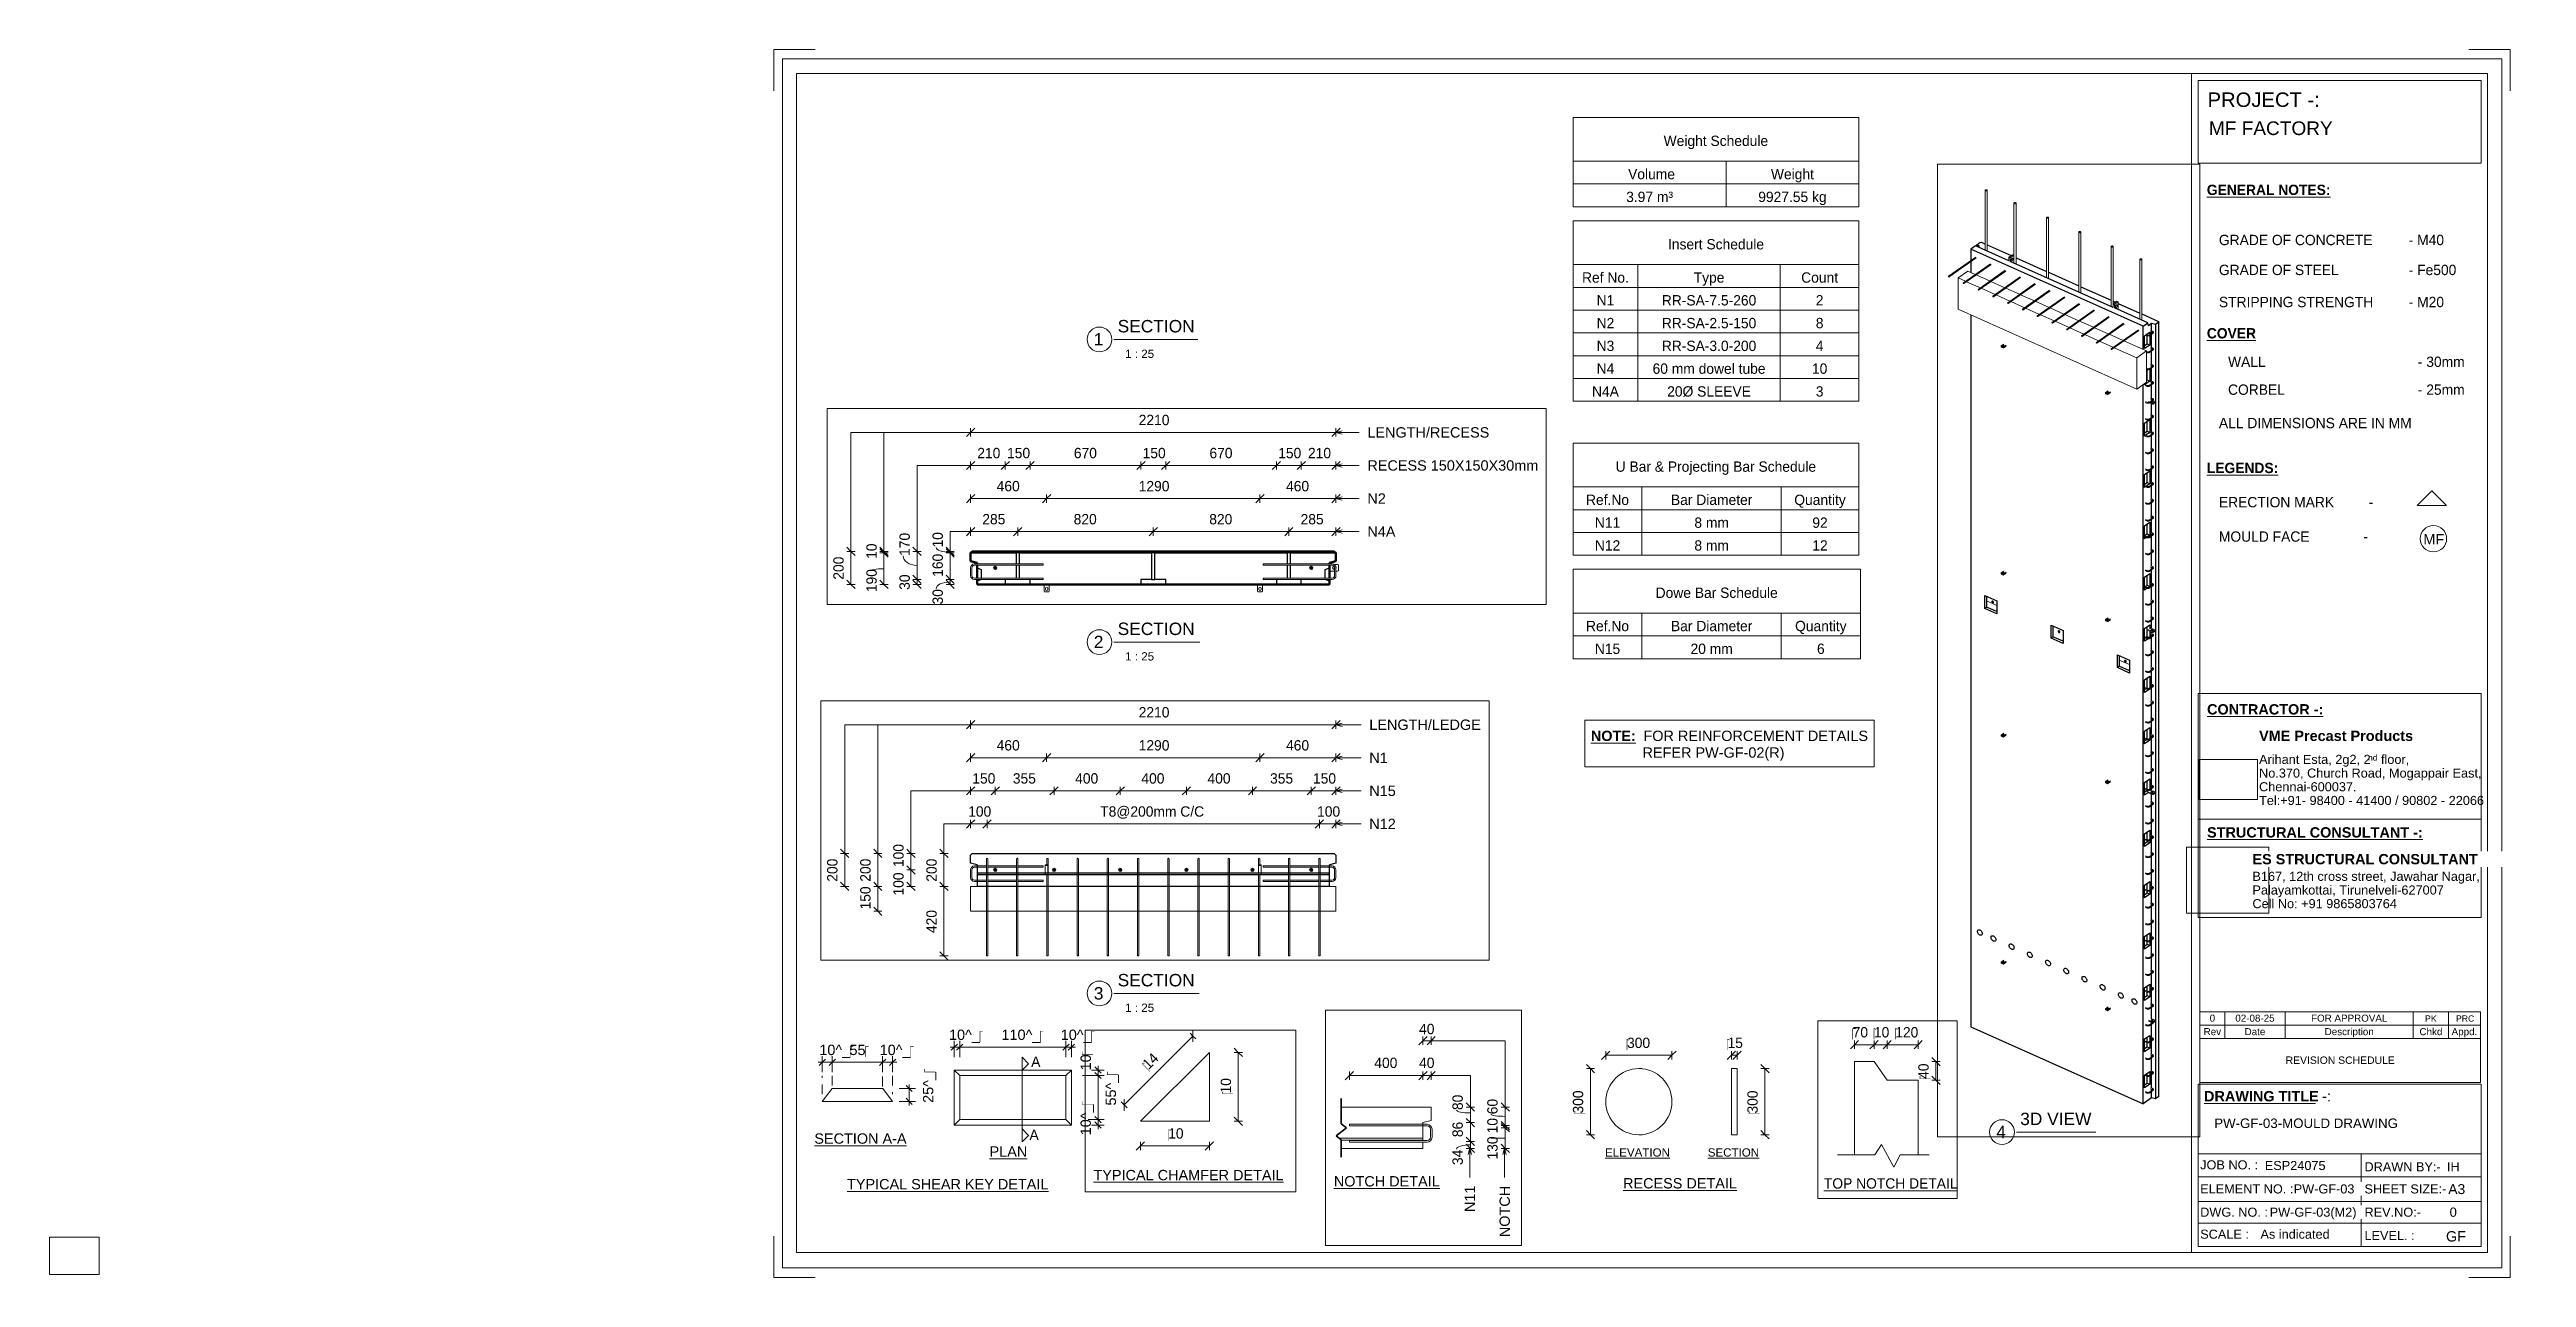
# Paper-space layout 'Layout1' of a CAD drawing. Header units: millimetres. Extents: x 0 to 599, y -1 to 296.
# The model-space entities are those that its viewports show. They can reach past a viewport. Long polylines and large blocks are cut down to what shows.
import ezdxf

# ---------------------------------------------------------------- set-up
doc = ezdxf.new("R2010")
doc.units = ezdxf.units.MM
doc.linetypes.add('Dash', pattern=[6.36, 3.18, -3.18])
doc.linetypes.add('Overhead', pattern=[3.97, 2.38, -1.59])
for name, color, linetype, lineweight in [('A-ANNO-DIMS', 211, 'Continuous', 9), ('A-ANNO-DIMS-1', 211, 'Continuous', 9), ('A-ANNO-DIMS-25', 211, 'Continuous', 9), ('A-ANNO-DIMS-3', 211, 'Continuous', 9), ('A-ANNO-DIMS-80', 211, 'Continuous', 9), ('A-DETL', 90, 'Continuous', 18), ('A-DETL-MBND', 5, 'Continuous', 18), ('A-DETL-THIN', 151, 'Continuous', 18), ('A-FLOR-OVHD', 1, 'Overhead', 18), ('A-GENM', 13, 'Continuous', 18), ('A-WALL', 113, 'Continuous', 25), ('A-WALL-HDLN', 110, 'Dash', 25), ('G-ANNO-SCHD', 231, 'Continuous', 9), ('G-ANNO-TEXT', 231, 'Continuous', 9), ('G-ANNO-TTLB', 6, 'Continuous', 9), ('G-ANNO-TTLB-MEDM', 33, 'Continuous', 9), ('G-ANNO-TTLB-THIN', 151, 'Continuous', 9), ('S-BEAM', 12, 'Continuous', 18), ('S-BEAM-HDLN', 1, 'Dash', 18), ('S-RBAR', 171, 'Continuous', 18)]:
    doc.layers.add(name, color=color, linetype=linetype, lineweight=lineweight)
doc.layers.add('G-ANNO-NPLT', color=191, linetype='Continuous')
doc.styles.add('Arial', font='arial.ttf', dxfattribs={"height": 62.5})
doc.styles.add('Arial_1', font='arial.ttf', dxfattribs={"height": 50})
doc.styles.add('Arial_10', font='arial.ttf', dxfattribs={"height": 2.3})
doc.styles.add('Arial_11', font='arial.ttf', dxfattribs={"height": 1.8})
doc.styles.add('Arial_12', font='arial.ttf', dxfattribs={"height": 1.7})
doc.styles.add('Arial_13', font='arial.ttf', dxfattribs={"height": 1.5})
doc.styles.add('Arial_14', font='arial.ttf', dxfattribs={"height": 2})
doc.styles.add('Arial_15', font='arial.ttf', dxfattribs={"height": 3})
doc.styles.add('Arial_2', font='arial.ttf', dxfattribs={"height": 7.5})
doc.styles.add('Arial_3', font='arial.ttf', dxfattribs={"height": 3.5})
doc.styles.add('Arial_4', font='arial.ttf', dxfattribs={"height": 2.2})
doc.styles.add('Arial_5', font='arial.ttf', dxfattribs={"height": 2.4})
doc.styles.add('Arial_6', font='arial.ttf', dxfattribs={"height": 2.5})
doc.styles.add('Arial_7', font='arial.ttf', dxfattribs={"height": 1.42976})
doc.styles.add('Arial_8', font='arial.ttf', dxfattribs={"height": 2.25})
doc.styles.add('Arial_9', font='arial.ttf', dxfattribs={"height": 3.3})
doc.styles.add('Arial_B', font='arialbd.ttf', dxfattribs={"height": 2.5})
doc.styles.add('Nirmala UI Semilight', font='NirmalaS.ttf', dxfattribs={"height": 62.5})
doc.styles.add('Nirmala UI Semilight_1', font='NirmalaS.ttf', dxfattribs={"height": 50})
doc.styles.add('Nirmala UI Semilight_2', font='NirmalaS.ttf', dxfattribs={"height": 7.5})
doc.styles.add('Nirmala UI Semilight_3', font='NirmalaS.ttf', dxfattribs={"height": 200})
doc.styles.add('Nirmala UI Semilight_4', font='NirmalaS.ttf', dxfattribs={"height": 200})
doc.styles.add('Nirmala UI Semilight_5', font='NirmalaS.ttf', dxfattribs={"height": 2.5})
doc.styles.add('Nirmala UI Semilight_6', font='NirmalaS.ttf', dxfattribs={"height": 2.5})
doc.styles.add('Nirmala UI Semilight_B', font='', dxfattribs={"height": 2.5})
doc.styles.get('Nirmala UI Semilight_B').set_extended_font_data('Nirmala UI Semilight', bold=True)
doc.dimstyles.new('Arrow_Filled_-_2_5_NI_UI', dxfattribs={"dimscale": 304.8, "dimtxt": 65.460247, "dimasz": 0.164042, "dimexe": 0.082021, "dimexo": 0.0625, "dimgap": 0.082021, "dimtad": 1, "dimdec": 0, "dimzin": 0, "dimdsep": 46, "dimtxsty": 'Nirmala UI Semilight', "dimblk1": 'OBLIQUE', "dimblk2": 'OBLIQUE', "dimsah": 1, "dimcen": 0.09, "dimazin": 0, "dimtfac": 1, "dimtdec": 4, "dimtix": 1, "dimtmove": 0, "dimatfit": 3, "dimfxl": 0.082021, "dimfxlon": 1, "dimtvp": 1, "dimtolj": 1, "dimtzin": 0, "dimarcsym": 2})
doc.dimstyles.new('Arrow_Filled_-_2_5_NI_UI_1', dxfattribs={"dimscale": 304.8, "dimtxt": 65.460247, "dimasz": 0.164042, "dimexe": 0.082021, "dimexo": 0.0625, "dimgap": 0.082021, "dimtad": 1, "dimdec": 0, "dimzin": 0, "dimdsep": 46, "dimtxsty": 'Nirmala UI Semilight', "dimblk1": 'OBLIQUE', "dimblk2": 'OBLIQUE', "dimsah": 1, "dimcen": 0.09, "dimazin": 0, "dimtfac": 1, "dimtdec": 4, "dimtix": 1, "dimtmove": 2, "dimatfit": 3, "dimfxl": 0.082021, "dimfxlon": 1, "dimtvp": 1, "dimtolj": 1, "dimtzin": 0, "dimarcsym": 2})
doc.dimstyles.new('Arrow_Filled_-_2_5_NI_UI_2', dxfattribs={"dimscale": 304.8, "dimtxt": 7.85523, "dimasz": 0.019685, "dimexe": 0.009843, "dimexo": 0.0625, "dimgap": 0.009843, "dimtad": 1, "dimdec": 0, "dimzin": 0, "dimdsep": 46, "dimtxsty": 'Nirmala UI Semilight_2', "dimblk1": 'OBLIQUE', "dimblk2": 'OBLIQUE', "dimsah": 1, "dimcen": 0.09, "dimazin": 0, "dimtfac": 1, "dimtdec": 4, "dimtix": 1, "dimtmove": 0, "dimatfit": 3, "dimfxl": 0.009843, "dimfxlon": 1, "dimtvp": 1, "dimtolj": 1, "dimtzin": 0, "dimarcsym": 2})
doc.dimstyles.new('Arrow_Filled_-_2_5_NI_UI_3', dxfattribs={"dimscale": 304.8, "dimtxt": 209.472789, "dimasz": 0.524934, "dimexe": 0.262467, "dimexo": 0.0625, "dimgap": 0.262467, "dimtad": 1, "dimdec": 0, "dimzin": 0, "dimdsep": 46, "dimtxsty": 'Nirmala UI Semilight_3', "dimblk1": 'OBLIQUE', "dimblk2": 'OBLIQUE', "dimsah": 1, "dimcen": 0.09, "dimazin": 0, "dimtfac": 1, "dimtdec": 4, "dimtix": 1, "dimtmove": 2, "dimatfit": 3, "dimfxl": 0.262467, "dimfxlon": 1, "dimtvp": 1, "dimtolj": 1, "dimtzin": 0, "dimarcsym": 2})
doc.dimstyles.new('Arrow_Filled_-_2_5_NI_UI_4', dxfattribs={"dimscale": 304.8, "dimtxt": 209.472789, "dimasz": 0.524934, "dimexe": 0.262467, "dimexo": 0.0625, "dimgap": 0.262467, "dimtad": 1, "dimdec": 0, "dimzin": 0, "dimdsep": 46, "dimtxsty": 'Nirmala UI Semilight_3', "dimblk1": 'OBLIQUE', "dimblk2": 'OBLIQUE', "dimsah": 1, "dimcen": 0.09, "dimazin": 0, "dimtfac": 1, "dimtdec": 4, "dimtix": 1, "dimtmove": 0, "dimatfit": 3, "dimfxl": 0.262467, "dimfxlon": 1, "dimtvp": 1, "dimtolj": 1, "dimtzin": 0, "dimarcsym": 2})
doc.dimstyles.new('Arrow_Filled_-_2_5_NI_UI_5', dxfattribs={"dimscale": 304.8, "dimtxt": 65.460247, "dimasz": 0.164042, "dimexe": 0.082021, "dimexo": 0.0625, "dimgap": 0.082021, "dimtad": 1, "dimdec": 0, "dimzin": 0, "dimdsep": 46, "dimtxsty": 'Nirmala UI Semilight', "dimblk1": 'OBLIQUE', "dimblk2": 'OBLIQUE', "dimsah": 1, "dimcen": 0.09, "dimazin": 0, "dimtfac": 1, "dimtdec": 4, "dimtix": 1, "dimtmove": 1, "dimatfit": 3, "dimfxl": 0.082021, "dimfxlon": 1, "dimtvp": 1, "dimtolj": 1, "dimtzin": 0, "dimarcsym": 2})
doc.dimstyles.new('Arrow_Filled_-_2_5_NI_UI_6', dxfattribs={"dimscale": 304.8, "dimtxt": 2.61841, "dimasz": 0.006562, "dimexe": 0.003281, "dimexo": 0.0625, "dimgap": 0.003281, "dimtad": 1, "dimdec": 0, "dimzin": 0, "dimdsep": 46, "dimtxsty": 'Nirmala UI Semilight_6', "dimblk1": 'OBLIQUE', "dimblk2": 'OBLIQUE', "dimsah": 1, "dimcen": 0.09, "dimazin": 0, "dimtfac": 1, "dimtdec": 4, "dimtix": 1, "dimtmove": 0, "dimatfit": 3, "dimfxl": 0.003281, "dimfxlon": 1, "dimtvp": 1, "dimtolj": 1, "dimtzin": 0, "dimarcsym": 2})
doc.dimstyles.new('Diagonal_-_2_5mm_Arial', dxfattribs={"dimscale": 304.8, "dimtxt": 2.550648, "dimasz": 0.004921, "dimexe": 0.004921, "dimexo": 0.0625, "dimgap": 0.003281, "dimtad": 1, "dimdec": 0, "dimzin": 0, "dimdsep": 46, "dimtxsty": 'Arial_6', "dimblk1": 'OBLIQUE', "dimblk2": 'OBLIQUE', "dimsah": 1, "dimcen": 0.09, "dimdle": 0.003281, "dimazin": 0, "dimtfac": 1, "dimtdec": 4, "dimtix": 1, "dimtmove": 2, "dimatfit": 3, "dimfxl": 0.007874, "dimfxlon": 1, "dimtvp": 1, "dimtolj": 1, "dimtzin": 0, "dimarcsym": 2})
doc.dimstyles.new('Diagonal_-_2_5mm_Arial_1', dxfattribs={"dimscale": 304.8, "dimtxt": 2.550648, "dimasz": 0.004921, "dimexe": 0.004921, "dimexo": 0.0625, "dimgap": 0.003281, "dimtad": 1, "dimdec": 0, "dimzin": 0, "dimdsep": 46, "dimtxsty": 'Arial_6', "dimblk1": 'OBLIQUE', "dimblk2": 'OBLIQUE', "dimsah": 1, "dimcen": 0.09, "dimdle": 0.003281, "dimazin": 0, "dimtfac": 1, "dimtdec": 4, "dimtix": 1, "dimtmove": 0, "dimatfit": 3, "dimfxl": 0.007874, "dimfxlon": 1, "dimtvp": 1, "dimtolj": 1, "dimtzin": 0, "dimarcsym": 2})
picture_1 = doc.add_image_def('image1.jpg', size_in_pixel=(996, 686))
picture_2 = doc.add_image_def('image2.jpg', size_in_pixel=(1600, 1280))

psp = doc.layouts.get("Layout1")

msp = doc.modelspace()

# ---------------------------------------------------------------- texts
at = {"layer": 'G-ANNO-TEXT', "color": 7, "attachment_point": 1}
for s, insert, char_height, width, style in [('LENGTH/LEDGE', (4078.27, 21273.73), 62.5, 815.717, 'Arial'), ('LENGTH/RECESS', (15481.49, 21215.19), 62.5, 891.8773, 'Arial'), ('LENGTH/RECESS', (15481.49, 21215.19), 62.5, 891.8773, 'Arial'), ('N1', (4078.27, 21073.73), 62.5, 134.2827, 'Arial'), ('RECESS 150X150X30mm', (15481.49, 21015.19), 62.5, 1248.6283, 'Arial'), ('RECESS 150X150X30mm', (15481.49, 21015.19), 62.5, 1248.6283, 'Arial'), ('N15', (4078.27, 20873.73), 62.5, 192.405, 'Arial'), ('N2', (15481.49, 20815.19), 62.5, 134.2827, 'Arial'), ('N2', (15481.49, 20815.19), 62.5, 134.2827, 'Arial'), ('N12', (4078.27, 20673.73), 62.5, 192.405, 'Arial'), ('N4A', (15481.49, 20615.19), 62.5, 204.4303, 'Arial'), ('N4A', (15481.49, 20615.19), 62.5, 204.4303, 'Arial'), ('40', (8144.42, 18537.99), 50, 91.3924, 'Nirmala UI Semilight_1'), ('400', (7927.86, 18374.44), 50, 136.2869, 'Nirmala UI Semilight_1'), ('40', (8144.42, 18374.44), 50, 91.3924, 'Nirmala UI Semilight_1'), ('\\LNOTCH DETAIL', (7732.06, 17801.33), 50, 622.1095, 'Arial_1'), ('\\LTYPICAL CHAMFER DETAIL', (8661.4, 3087.48), 7.5, 166.9113, 'Arial_2'), ('\\LTOP NOTCH DETAIL', (9198.31, 1307.17), 200, 2975.864, 'Nirmala UI Semilight_4')]:
    msp.add_mtext(s, dxfattribs=dict(at, insert=insert, char_height=char_height, width=width, style=style))
at = {"layer": 'G-ANNO-TEXT', "color": 7, "char_height": 50, "attachment_point": 1, "rotation": 90}
for s, insert, width, style in [('80', (8306, 18120.9), 89.789, 'Nirmala UI Semilight_1'), ('60', (8474.34, 18100.51), 89.789, 'Nirmala UI Semilight_1'), ('10', (8474.34, 18008.06), 76.962, 'Nirmala UI Semilight_1'), ('86', (8306, 17989.83), 89.789, 'Nirmala UI Semilight_1'), ('130', (8474.34, 17881.7), 121.8565, 'Nirmala UI Semilight_1'), ('34', (8306, 17854.64), 91.3924, 'Nirmala UI Semilight_1'), ('N11', (8365.23, 17627.57), 153.924, 'Arial_1'), ('NOTCH', (8533.57, 17505.97), 301.4345, 'Arial_1')]:
    msp.add_mtext(s, dxfattribs=dict(at, insert=insert, width=width, style=style))

# ---------------------------------------------------------------- blocks, each defined once
blk = doc.blocks.new('ES-Landscape-A3 - ES-Landscape-A3-502445-PW-GF-03-MOULD DRAWING')
at = {"layer": 'G-ANNO-TTLB'}
for p, q in [((175.24, 296.27), (185.24, 296.27)), ((175.24, 296.27), (175.24, 286.27)), ((595.24, 296.27), (585.24, 296.27)), ((595.24, 296.27), (595.24, 286.27)), ((519.77, 140.54), (588.2, 140.54)), ((519.77, 86.33), (519.77, 140.54)), ((588.2, 86.33), (588.2, 140.54)), ((519.77, 110.14), (588.2, 110.14)), ((519.77, 6.78), (519.77, 46.03)), ((588.2, 6.78), (588.2, 46.03)), ((559.23, 29.2), (559.23, 6.78)), ((175.24, -0.73), (175.24, 9.27)), ((595.24, -0.73), (595.24, 9.27)), ((175.24, -0.73), (185.24, -0.73)), ((595.24, -0.73), (585.24, -0.73))]:
    blk.add_line(p, q, dxfattribs=at)
at = {"layer": 'G-ANNO-TTLB-MEDM'}
for p, q in [((180.73, 290.44), (180.73, 5.31)), ((180.73, 290.44), (589.79, 290.44)), ((518.17, 290.44), (518.17, 5.31)), ((519.77, 268.77), (519.77, 288.77)), ((519.77, 288.77), (588.2, 288.77)), ((588.2, 288.77), (588.2, 268.77)), ((589.79, 290.44), (589.79, 5.31)), ((588.2, 268.77), (519.77, 268.77)), ((519.77, 86.33), (588.2, 86.33)), ((519.77, 6.78), (588.2, 6.78)), ((180.73, 5.31), (589.79, 5.31))]:
    blk.add_line(p, q, dxfattribs=at)
at = {"layer": 'G-ANNO-TTLB-THIN'}
for p, q in [((177.29, 294.03), (177.29, 1.56)), ((593.23, 294.03), (177.29, 294.03)), ((593.23, 1.56), (593.23, 294.03)), ((519.77, 46.03), (588.2, 46.03)), ((519.77, 29.2), (588.2, 29.2)), ((519.77, 23.64), (588.2, 23.64)), ((519.77, 17.68), (588.2, 17.68)), ((519.77, 12.43), (588.2, 12.43)), ((177.29, 1.56), (593.23, 1.56))]:
    blk.add_line(p, q, dxfattribs=at)
at = {"layer": 'G-ANNO-TTLB', "char_height": 2.2, "attachment_point": 1, "style": 'Arial_4'}
for s, insert, width in [('No.370, Church Road, Mogappair East,', (534.5, 122.37), 63.4135), ('Tel:+91- 98400 - 41400 / 90802 - 22066 ', (534.5, 115.75), 65.2574), ('Chennai-600037.', (534.5, 119.06), 27.6582), ('Cell No: +91 9865803764', (532.9, 90.79), 41.0464), ('Palayamkottai, Tirunelveli-627007', (532.9, 94.09), 54.4346), ('JOB NO. :', (520.26, 27.61), 16.5949), ('DRAWN BY:-', (560, 27.14), 21.7257), ('ELEMENT NO. :', (520.26, 21.79), 26.5359), ('SHEET SIZE:-', (560, 21.79), 23.2489), ('DWG. NO. :', (520.26, 16.16), 19.481), ('REV.NO:-', (560, 16.16), 16.0338), ('SCALE :', (520.26, 10.84), 13.8692), ('LEVEL. :', (560, 10.53), 14.3502)]:
    blk.add_mtext(s, dxfattribs=dict(at, insert=insert, width=width))
at = {"layer": 'G-ANNO-TTLB'}
image = blk.add_image(picture_1, insert=(520, 114.84), size_in_units=(14.11, 9.72), dxfattribs=at)
image.dxf.flags = 7
image = blk.add_image(picture_2, insert=(516.95, 87.39), size_in_units=(19.92, 15.93), dxfattribs=at)
image.dxf.flags = 7
at = {"layer": 'G-ANNO-TTLB', "attachment_point": 1, "bg_fill": 3, "box_fill_scale": 1.25, "bg_fill_color": 256, "bg_fill_true_color": 13158600, "bg_fill_transparency": 0}
for s, insert, char_height, width, style in [('PROJECT -:', (522.05, 285.89), 3.5, 33.3502, 'Arial_3'), ('\\LCONTRACTOR -:', (521.92, 137.94), 2.5, 33.9114, 'Arial_B'), ('\\LSTRUCTURAL CONSULTANT -:', (521.92, 108.18), 2.5, 62.8523, 'Arial_B'), ('\\LDRAWING TITLE', (521.19, 44.36), 2.5, 33.4304, 'Arial_B'), ('A3', (580.27, 21.84), 2.4, 4.9705, 'Arial_5')]:
    blk.add_mtext(s, dxfattribs=dict(at, insert=insert, char_height=char_height, width=width, style=style))
at = {"layer": 'G-ANNO-TTLB', "char_height": 2.5, "attachment_point": 1, "style": 'Arial_B', "bg_fill": 3, "box_fill_scale": 1.25, "bg_fill_color": 256, "bg_fill_true_color": 13158600, "bg_fill_transparency": 0}
for s, insert, width in [('VME Precast Products', (534.5, 131.53), 45.135), ('ES STRUCTURAL CONSULTANT', (532.9, 101.7), 65.6582), ('\\fArial|b1|i0|c0|p34|; ', (548.78, 44.36), 1.2025)]:
    blk.add_mtext(s, dxfattribs=dict(at, insert=insert, width=width))
at = {"layer": 'G-ANNO-TTLB', "attachment_point": 1}
for s, insert, char_height, width, style in [('Arihant Esta, 2g2, 2', (534.5, 125.68), 2.2, 31.9873, 'Arial_4'), ('nd', (560.89, 125.72), 1.43, 2.7257, 'Arial_7'), (' floor,', (563.14, 125.68), 2.2, 9.1392, 'Arial_4'), ('B167, 12th cross street, Jawahar Nagar,', (532.9, 97.4), 2.2, 65.1772, 'Arial_4')]:
    blk.add_mtext(s, dxfattribs=dict(at, insert=insert, char_height=char_height, width=width, style=style))
at = {"layer": 'G-ANNO-TTLB', "insert": (549.77, 44.36), "char_height": 2.5, "width": 2.6456, "attachment_point": 1, "style": 'Arial_6', "bg_fill": 3, "box_fill_scale": 1.25, "bg_fill_color": 256, "bg_fill_true_color": 13158600, "bg_fill_transparency": 0}
blk.add_mtext('-:', dxfattribs=at)
blk = doc.blocks.new('Viewport - M_View Title-1040-PW-GF-03-MOULD DRAWING')
at = {"layer": 'G-ANNO-TTLB'}
for start, end in [(360, 180), (180, 0)]:
    blk.add_arc((-3.5, 0), 3, start, end, dxfattribs=at)
blk = doc.blocks.new('DIMBLOCK70-PW-GF-03-MOULD DRAWING')
at = {"layer": 'A-ANNO-DIMS-1'}
for p, q in [((253.65, 48.11), (249.85, 48.11)), ((253.65, 49.43), (252.09, 49.43)), ((253.65, 50.43), (253.65, 48.11)), ((253.65, 49.43), (255.15, 49.43)), ((253.65, 48.11), (255.15, 48.11))]:
    blk.add_line(p, q, dxfattribs=at)
at = {"layer": 'A-ANNO-DIMS-1', "lineweight": 35}
for p, q in [((253.65, 49.43), (252.9, 50.18)), ((253.65, 48.11), (252.9, 48.86)), ((253.65, 49.43), (254.4, 48.68)), ((253.65, 48.11), (254.4, 47.36))]:
    blk.add_line(p, q, dxfattribs=at)
at = {"layer": 'A-ANNO-DIMS-1', "color": 0, "insert": (249.41, 49.35), "char_height": 2.5, "width": 4.6147, "attachment_point": 1, "rotation": 90, "line_spacing_factor": 0.941778, "style": 'Arial_6'}
blk.add_mtext('10\\fArial|b0|i0|c254|p34|;\u202a', dxfattribs=at)
blk = doc.blocks.new('_Oblique')
at = {"color": 0, "linetype": 'ByBlock', "lineweight": -2}
blk.add_line((-0.5, -0.5), (0.5, 0.5), dxfattribs=at)
blk = doc.blocks.new('DIMBLOCK71-PW-GF-03-MOULD DRAWING')
at = {"layer": 'A-ANNO-DIMS-1'}
for p, q in [((253.65, 48.11), (249.85, 48.11)), ((253.65, 48.11), (253.65, 37.44)), ((253.65, 48.11), (255.15, 48.11)), ((253.65, 37.44), (251.25, 37.44)), ((253.65, 37.44), (255.15, 37.44))]:
    blk.add_line(p, q, dxfattribs=at)
at = {"layer": 'A-ANNO-DIMS-1', "lineweight": 35}
for p, q in [((253.65, 48.11), (252.9, 48.86)), ((253.65, 48.11), (254.4, 47.36)), ((253.65, 37.44), (252.9, 38.19)), ((253.65, 37.44), (254.4, 36.69))]:
    blk.add_line(p, q, dxfattribs=at)
at = {"layer": 'A-ANNO-DIMS-1', "color": 0, "insert": (255.49, 40.85), "char_height": 2.5, "width": 4.6147, "attachment_point": 1, "rotation": 90, "line_spacing_factor": 0.941778, "style": 'Arial_6'}
blk.add_mtext('55^_\\fArial|b0|i0|c254|p34|;\u202a', dxfattribs=at)
blk = doc.blocks.new('DIMBLOCK72-PW-GF-03-MOULD DRAWING')
at = {"layer": 'A-ANNO-DIMS-1'}
for p, q in [((253.65, 37.44), (251.25, 37.44)), ((253.65, 36.13), (252.09, 36.13)), ((253.65, 37.44), (253.65, 35.13)), ((253.65, 37.44), (255.15, 37.44)), ((253.65, 36.13), (255.15, 36.13))]:
    blk.add_line(p, q, dxfattribs=at)
at = {"layer": 'A-ANNO-DIMS-1', "lineweight": 35}
for p, q in [((253.65, 37.44), (252.9, 38.19)), ((253.65, 36.13), (252.9, 36.88)), ((253.65, 37.44), (254.4, 36.69)), ((253.65, 36.13), (254.4, 35.38))]:
    blk.add_line(p, q, dxfattribs=at)
at = {"layer": 'A-ANNO-DIMS-1', "color": 0, "insert": (249.41, 33.65), "char_height": 2.5, "width": 4.6147, "attachment_point": 1, "rotation": 90, "line_spacing_factor": 0.941778, "style": 'Arial_6'}
blk.add_mtext('10^_\\fArial|b0|i0|c254|p34|;\u202a', dxfattribs=at)
blk = doc.blocks.new('DIMBLOCK73-PW-GF-03-MOULD DRAWING')
at = {"layer": 'A-ANNO-DIMS-1'}
for p, q in [((217.86, 54.98), (220.17, 54.98)), ((218.86, 54.98), (218.86, 56.48)), ((218.86, 54.98), (218.86, 52.58)), ((220.17, 54.98), (220.17, 56.48)), ((220.17, 54.98), (220.17, 52.58))]:
    blk.add_line(p, q, dxfattribs=at)
at = {"layer": 'A-ANNO-DIMS-1', "lineweight": 35}
for p, q in [((218.86, 54.98), (218.11, 54.23)), ((218.86, 54.98), (219.61, 55.73)), ((220.17, 54.98), (219.42, 54.23)), ((220.17, 54.98), (220.92, 55.73))]:
    blk.add_line(p, q, dxfattribs=at)
at = {"layer": 'A-ANNO-DIMS-1', "color": 0, "insert": (217.59, 59.22), "char_height": 2.5, "width": 4.6147, "attachment_point": 1, "line_spacing_factor": 0.941778, "style": 'Arial_6'}
blk.add_mtext('10^_\\fArial|b0|i0|c254|p34|;\u202a', dxfattribs=at)
blk = doc.blocks.new('DIMBLOCK74-PW-GF-03-MOULD DRAWING')
at = {"layer": 'A-ANNO-DIMS-1', "lineweight": 35}
for p, q in [((220.17, 54.98), (219.42, 54.23)), ((220.17, 54.98), (220.92, 55.73)), ((245.88, 54.98), (245.13, 54.23)), ((245.88, 54.98), (246.63, 55.73))]:
    blk.add_line(p, q, dxfattribs=at)
at = {"layer": 'A-ANNO-DIMS-1'}
for p, q in [((220.17, 54.98), (220.17, 56.48)), ((220.17, 54.98), (245.88, 54.98)), ((220.17, 54.98), (220.17, 52.58)), ((245.88, 54.98), (245.88, 56.48)), ((245.88, 54.98), (245.88, 52.58))]:
    blk.add_line(p, q, dxfattribs=at)
at = {"layer": 'A-ANNO-DIMS-1', "color": 0, "insert": (230.28, 59.22), "char_height": 2.5, "width": 6.5924, "attachment_point": 1, "line_spacing_factor": 0.941778, "style": 'Arial_6'}
blk.add_mtext('110^_\\fArial|b0|i0|c254|p34|;\u202a', dxfattribs=at)
blk = doc.blocks.new('DIMBLOCK75-PW-GF-03-MOULD DRAWING')
at = {"layer": 'A-ANNO-DIMS-1', "lineweight": 35}
for p, q in [((245.88, 54.98), (245.13, 54.23)), ((245.88, 54.98), (246.63, 55.73)), ((247.2, 54.98), (246.45, 54.23)), ((247.2, 54.98), (247.95, 55.73))]:
    blk.add_line(p, q, dxfattribs=at)
at = {"layer": 'A-ANNO-DIMS-1'}
for p, q in [((245.88, 54.98), (245.88, 56.48)), ((245.88, 54.98), (248.2, 54.98)), ((245.88, 54.98), (245.88, 52.58)), ((247.2, 54.98), (247.2, 56.48)), ((247.2, 54.98), (247.2, 52.58))]:
    blk.add_line(p, q, dxfattribs=at)
at = {"layer": 'A-ANNO-DIMS-1', "color": 0, "insert": (244.62, 59.22), "char_height": 2.5, "width": 4.6147, "attachment_point": 1, "line_spacing_factor": 0.941778, "style": 'Arial_6'}
blk.add_mtext('10^_\\fArial|b0|i0|c254|p34|;\u202a', dxfattribs=at)
blk = doc.blocks.new('DIMBLOCK76-PW-GF-03-MOULD DRAWING')
at = {"layer": 'A-ANNO-DIMS-1'}
for p, q in [((207.96, 44.97), (205.56, 44.97)), ((207.96, 45.97), (207.96, 40.87)), ((207.96, 44.97), (209.46, 44.97)), ((207.96, 41.87), (205.56, 41.87)), ((207.96, 41.87), (209.46, 41.87))]:
    blk.add_line(p, q, dxfattribs=at)
at = {"layer": 'A-ANNO-DIMS-1', "lineweight": 35}
for p, q in [((207.96, 44.97), (207.21, 45.72)), ((207.96, 41.87), (207.21, 42.62)), ((207.96, 44.97), (208.71, 44.22)), ((207.96, 41.87), (208.71, 41.12))]:
    blk.add_line(p, q, dxfattribs=at)
at = {"layer": 'A-ANNO-DIMS-1', "color": 0, "insert": (211.29, 41.5), "char_height": 2.5, "width": 4.6147, "attachment_point": 1, "rotation": 90, "line_spacing_factor": 0.941778, "style": 'Arial_6'}
blk.add_mtext('25^_\\fArial|b0|i0|c254|p34|;\u202a', dxfattribs=at)
blk = doc.blocks.new('DIMBLOCK77-PW-GF-03-MOULD DRAWING')
at = {"layer": 'A-ANNO-DIMS-1'}
for p, q in [((185.94, 51.31), (189.35, 51.31)), ((186.94, 51.31), (186.94, 52.81)), ((186.94, 51.31), (186.94, 48.91)), ((189.35, 51.31), (189.35, 52.81)), ((189.35, 51.31), (189.35, 48.91))]:
    blk.add_line(p, q, dxfattribs=at)
at = {"layer": 'A-ANNO-DIMS-1', "lineweight": 35}
for p, q in [((186.94, 51.31), (186.19, 50.56)), ((186.94, 51.31), (187.69, 52.06)), ((189.35, 51.31), (188.6, 50.56)), ((189.35, 51.31), (190.1, 52.06))]:
    blk.add_line(p, q, dxfattribs=at)
at = {"layer": 'A-ANNO-DIMS-1', "color": 0, "insert": (186.22, 55.56), "char_height": 2.5, "width": 4.6147, "attachment_point": 1, "line_spacing_factor": 0.941778, "style": 'Arial_6'}
blk.add_mtext('10^_\\fArial|b0|i0|c254|p34|;\u202a', dxfattribs=at)
blk = doc.blocks.new('DIMBLOCK78-PW-GF-03-MOULD DRAWING')
at = {"layer": 'A-ANNO-DIMS-1', "lineweight": 35}
for p, q in [((189.35, 51.31), (188.6, 50.56)), ((189.35, 51.31), (190.1, 52.06)), ((201.53, 51.31), (200.78, 50.56)), ((201.53, 51.31), (202.28, 52.06))]:
    blk.add_line(p, q, dxfattribs=at)
at = {"layer": 'A-ANNO-DIMS-1'}
for p, q in [((189.35, 51.31), (189.35, 52.81)), ((189.35, 51.31), (201.53, 51.31)), ((189.35, 51.31), (189.35, 48.91)), ((201.53, 51.31), (201.53, 52.81)), ((201.53, 51.31), (201.53, 48.91))]:
    blk.add_line(p, q, dxfattribs=at)
at = {"layer": 'A-ANNO-DIMS-1', "color": 0, "insert": (193.52, 55.56), "char_height": 2.5, "width": 4.6147, "attachment_point": 1, "line_spacing_factor": 0.941778, "style": 'Arial_6'}
blk.add_mtext('55\\fArial|b0|i0|c254|p34|;\u202a', dxfattribs=at)
blk = doc.blocks.new('DIMBLOCK79-PW-GF-03-MOULD DRAWING')
at = {"layer": 'A-ANNO-DIMS-1', "lineweight": 35}
for p, q in [((201.53, 51.31), (200.78, 50.56)), ((201.53, 51.31), (202.28, 52.06)), ((203.94, 51.31), (203.19, 50.56)), ((203.94, 51.31), (204.69, 52.06))]:
    blk.add_line(p, q, dxfattribs=at)
at = {"layer": 'A-ANNO-DIMS-1'}
for p, q in [((201.53, 51.31), (201.53, 52.81)), ((201.53, 51.31), (204.94, 51.31)), ((201.53, 51.31), (201.53, 48.91)), ((203.94, 51.31), (203.94, 52.81)), ((203.94, 51.31), (203.94, 48.91))]:
    blk.add_line(p, q, dxfattribs=at)
at = {"layer": 'A-ANNO-DIMS-1', "color": 0, "insert": (200.81, 55.56), "char_height": 2.5, "width": 4.6147, "attachment_point": 1, "line_spacing_factor": 0.941778, "style": 'Arial_6'}
blk.add_mtext('10^_\\fArial|b0|i0|c254|p34|;\u202a', dxfattribs=at)
blk = doc.blocks.new('DIMBLOCK80-PW-GF-03-MOULD DRAWING')
at = {"layer": 'A-ANNO-DIMS-1'}
for p, q in [((372.77, 49.78), (371.77, 50.78)), ((372.77, 49.78), (371.77, 49.78)), ((372.77, 33.78), (372.77, 49.78)), ((372.77, 49.78), (373.77, 48.78)), ((372.77, 49.78), (373.77, 49.78)), ((372.77, 33.78), (371.77, 34.78)), ((372.77, 33.78), (371.77, 33.78)), ((372.77, 33.78), (373.77, 32.78)), ((372.77, 33.78), (373.77, 33.78))]:
    blk.add_line(p, q, dxfattribs=at)
at = {"layer": 'A-ANNO-DIMS-1', "color": 0, "insert": (368.51, 38.92), "char_height": 2.5, "width": 6.8555, "attachment_point": 1, "rotation": 90, "line_spacing_factor": 1.142579, "style": 'Nirmala UI Semilight_6'}
blk.add_mtext('\u202a300', dxfattribs=at)
blk = doc.blocks.new('DIMBLOCK81-PW-GF-03-MOULD DRAWING')
at = {"layer": 'A-ANNO-DIMS-1'}
for p, q in [((376.47, 53.01), (377.47, 54.01)), ((376.47, 53.01), (376.47, 54.01)), ((392.47, 53.01), (393.47, 54.01)), ((392.47, 53.01), (392.47, 54.01)), ((376.47, 53.01), (375.47, 52.01)), ((376.47, 53.01), (392.47, 53.01)), ((376.47, 53.01), (376.47, 52.01)), ((392.47, 53.01), (391.47, 52.01)), ((392.47, 53.01), (392.47, 52.01))]:
    blk.add_line(p, q, dxfattribs=at)
at = {"layer": 'A-ANNO-DIMS-1', "color": 0, "insert": (381.61, 57.27), "char_height": 2.5, "width": 6.8555, "attachment_point": 1, "line_spacing_factor": 1.142579, "style": 'Nirmala UI Semilight_6'}
blk.add_mtext('\u202a300', dxfattribs=at)
blk = doc.blocks.new('DIMBLOCK82-PW-GF-03-MOULD DRAWING')
at = {"layer": 'A-ANNO-DIMS-1'}
for p, q in [((406.85, 53.01), (407.85, 54.01)), ((406.85, 53.01), (406.85, 54.01)), ((408.22, 53.01), (409.22, 54.01)), ((408.22, 53.01), (408.22, 54.01)), ((406.85, 53.01), (405.85, 52.01)), ((406.85, 53.01), (408.22, 53.01)), ((406.85, 53.01), (406.85, 52.01)), ((408.22, 53.01), (407.22, 52.01)), ((408.22, 53.01), (408.22, 52.01))]:
    blk.add_line(p, q, dxfattribs=at)
at = {"layer": 'A-ANNO-DIMS-1', "color": 0, "insert": (405.92, 57.27), "char_height": 2.5, "width": 3.8848, "attachment_point": 1, "line_spacing_factor": 1.142579, "style": 'Nirmala UI Semilight_6'}
blk.add_mtext('\u202a15', dxfattribs=at)
blk = doc.blocks.new('DIMBLOCK83-PW-GF-03-MOULD DRAWING')
at = {"layer": 'A-ANNO-DIMS-1'}
for p, q in [((414.97, 49.78), (413.97, 50.78)), ((414.97, 49.78), (413.97, 49.78)), ((414.97, 49.78), (414.97, 33.78)), ((414.97, 49.78), (415.97, 48.78)), ((414.97, 49.78), (415.97, 49.78)), ((414.97, 33.78), (413.97, 34.78)), ((414.97, 33.78), (413.97, 33.78)), ((414.97, 33.78), (415.97, 32.78)), ((414.97, 33.78), (415.97, 33.78))]:
    blk.add_line(p, q, dxfattribs=at)
at = {"layer": 'A-ANNO-DIMS-1', "color": 0, "insert": (410.71, 38.92), "char_height": 2.5, "width": 6.8555, "attachment_point": 1, "rotation": 90, "line_spacing_factor": 1.142579, "style": 'Nirmala UI Semilight_6'}
blk.add_mtext('\u202a300', dxfattribs=at)
blk = doc.blocks.new('RR spread anchor face based - RR-SA-7_5-260-1726841-Elevation Top Copy 1')
at = {"layer": 'A-GENM'}
for p, q in [((-2286.55, 20392.07), (-2286.55, 20394.57)), ((-2286.55, 20394.57), (-2270.55, 20394.57)), ((-2286.55, 20337.07), (-2286.55, 20392.07)), ((-2286.55, 20392.07), (-2270.55, 20392.07)), ((-2270.55, 20394.57), (-2270.55, 20392.07)), ((-2270.55, 20392.07), (-2270.55, 20337.07)), ((-2286.55, 20334.57), (-2286.55, 20337.07)), ((-2286.55, 20337.07), (-2270.55, 20337.07)), ((-2270.55, 20334.57), (-2286.55, 20334.57)), ((-2270.55, 20337.07), (-2270.55, 20334.57))]:
    blk.add_line(p, q, dxfattribs=at)
blk = doc.blocks.new('M_Rectangular Corbel - M_Rectangular Corbel-2619637-Elevation Top Copy 1')
at = {"layer": 'S-BEAM'}
for p, q in [((-2738.55, 20264.57), (-2698.6, 20264.57)), ((-2738.55, 20264.57), (-2738.55, 20114.57)), ((-568.55, 20264.57), (-528.55, 20264.57)), ((-528.55, 20114.57), (-528.55, 20264.57)), ((-2642.55, 20114.57), (-2738.55, 20114.57)), ((-2459.82, 20114.57), (-2634.55, 20114.57)), ((-2277.09, 20114.57), (-2451.82, 20114.57)), ((-2094.36, 20114.57), (-2269.09, 20114.57)), ((-1911.64, 20114.57), (-2086.36, 20114.57)), ((-1728.91, 20114.57), (-1903.64, 20114.57)), ((-1546.18, 20114.57), (-1720.91, 20114.57)), ((-1363.46, 20114.57), (-1538.13, 20114.57)), ((-1180.73, 20114.57), (-1355.41, 20114.57)), ((-998, 20114.57), (-1172.73, 20114.57)), ((-815.27, 20114.57), (-990, 20114.57)), ((-632.55, 20114.57), (-807.22, 20114.57)), ((-528.55, 20114.57), (-624.5, 20114.57))]:
    blk.add_line(p, q, dxfattribs=at)
at = {"layer": 'S-BEAM-HDLN'}
for p, q in [((-2634.6, 20114.57), (-2642.5, 20114.57)), ((-2451.87, 20114.57), (-2459.77, 20114.57)), ((-2269.14, 20114.57), (-2277.04, 20114.57)), ((-2086.41, 20114.57), (-2094.31, 20114.57)), ((-1903.69, 20114.57), (-1911.59, 20114.57)), ((-1720.96, 20114.57), (-1728.86, 20114.57)), ((-1538.23, 20114.57), (-1546.13, 20114.57)), ((-1355.5, 20114.57), (-1363.41, 20114.57)), ((-1172.78, 20114.57), (-1180.68, 20114.57)), ((-990.05, 20114.57), (-997.95, 20114.57)), ((-807.32, 20114.57), (-815.22, 20114.57)), ((-624.6, 20114.57), (-632.5, 20114.57))]:
    blk.add_line(p, q, dxfattribs=at)
blk = doc.blocks.new('RR spread anchor face based - RR-SA-2_5-150-1876458-3D Ortho')
at = {"layer": 'A-GENM'}
for p, q in [((11827.1, 14852.08), (11802.2, 14834.49)), ((11815, 14836.31), (11818.73, 14838.95)), ((11825.68, 14824.01), (11850.58, 14841.59)), ((11802.2, 14834.49), (11801.05, 14831.42)), ((11801.05, 14831.42), (11820.61, 14822.68)), ((11801.05, 14823.15), (11801.05, 14831.42)), ((11818.73, 14830.68), (11818.06, 14830.2)), ((11850.58, 14833.32), (11825.68, 14815.73)), ((11829.69, 14834.06), (11825.96, 14831.42)), ((11820.61, 14814.41), (11801.05, 14823.15)), ((11820.61, 14822.68), (11825.68, 14824.01)), ((11820.61, 14814.41), (11820.61, 14822.68)), ((11825.68, 14824.01), (11825.68, 14815.73)), ((11825.68, 14815.73), (11820.61, 14814.41))]:
    blk.add_line(p, q, dxfattribs=at)
for points in [[(11825.96, 14831.42, 0), (11824.64, 14830.71, 0), (11823.04, 14830.21, 0), (11821.27, 14829.96, 0), (11819.44, 14829.98, 0), (11817.69, 14830.26, 0), (11816.12, 14830.79, 0), (11814.85, 14831.53, 0), (11813.96, 14832.42, 0), (11813.52, 14833.42, 0), (11813.55, 14834.45, 0), (11814.06, 14835.43, 0), (11815, 14836.31, 0)], [(11818.73, 14838.95, 0), (11820.05, 14839.66, 0), (11821.64, 14840.16, 0), (11823.42, 14840.41, 0), (11825.24, 14840.39, 0), (11827, 14840.11, 0), (11828.57, 14839.58, 0), (11829.84, 14838.84, 0), (11830.72, 14837.94, 0), (11831.17, 14836.95, 0), (11831.13, 14835.92, 0), (11830.63, 14834.94, 0), (11829.69, 14834.06, 0)], [(11826.64, 14831.92, 0), (11825.24, 14832.12, 0), (11823.42, 14832.14, 0), (11821.64, 14831.89, 0), (11820.05, 14831.39, 0), (11818.73, 14830.68, 0)]]:
    blk.add_polyline3d(points, dxfattribs=at)
blk = doc.blocks.new('RR spread anchor face based - RR-SA-7_5-260-1726841-3D Ortho')
at = {"layer": 'A-GENM'}
for p, q in [((10868.01, 16143.85), (10902.24, 16168.03)), ((10914.77, 16162.43), (10880.54, 16138.25)), ((10902.24, 16168.03), (10914.77, 16162.43)), ((10916.32, 16159.39), (10914.77, 16162.43)), ((10916.32, 16096.85), (10916.32, 16159.39)), ((10866.46, 16138.61), (10868.01, 16143.85)), ((10866.46, 16109.16), (10866.46, 16138.61)), ((10878.98, 16133.02), (10866.46, 16138.61)), ((10868.01, 16143.85), (10880.54, 16138.25)), ((10880.54, 16138.25), (10878.98, 16133.02)), ((10878.98, 16133.02), (10878.98, 16103.57)), ((10905.74, 16128.34), (10905.74, 16125.03)), ((10889.56, 16113.6), (10889.56, 16116.91))]:
    blk.add_line(p, q, dxfattribs=at)
for points in [[(10889.56, 16116.91, 0), (10889.84, 16119.89, 0), (10890.64, 16123.05, 0), (10891.93, 16126.19, 0), (10893.61, 16129.08, 0), (10895.56, 16131.54, 0), (10897.65, 16133.38, 0), (10899.75, 16134.49, 0), (10901.7, 16134.8, 0), (10903.37, 16134.27, 0), (10904.66, 16132.95, 0), (10905.47, 16130.93, 0), (10905.74, 16128.34, 0)], [(10905.74, 16125.03, 0), (10905.47, 16122.05, 0), (10904.66, 16118.89, 0), (10903.37, 16115.75, 0), (10901.7, 16112.86, 0), (10899.75, 16110.41, 0), (10897.65, 16108.56, 0), (10895.56, 16107.45, 0), (10893.61, 16107.14, 0), (10891.93, 16107.67, 0), (10890.64, 16108.99, 0), (10889.84, 16111.01, 0), (10889.56, 16113.6, 0)], [(10889.84, 16119.5, 0), (10890.85, 16121.34, 0), (10892.14, 16124.48, 0), (10892.94, 16127.65, 0)]]:
    blk.add_polyline3d(points, dxfattribs=at)
blk = doc.blocks.new('RR spread anchor face based - RR-SA-7_5-260-V1-3D Ortho')
at = {"layer": 'A-GENM'}
for p, q in [((11877.7, 15692.91), (11911.93, 15717.09)), ((11911.93, 15717.09), (11924.45, 15711.5)), ((11924.45, 15711.5), (11890.22, 15687.32)), ((11926.01, 15708.46), (11924.45, 15711.5)), ((11926.01, 15645.91), (11926.01, 15708.46)), ((11876.14, 15687.68), (11877.7, 15692.91)), ((11877.7, 15692.91), (11890.22, 15687.32)), ((11876.14, 15658.22), (11876.14, 15687.68)), ((11888.67, 15682.08), (11876.14, 15687.68)), ((11890.22, 15687.32), (11888.67, 15682.08)), ((11888.67, 15682.08), (11888.67, 15652.63)), ((11915.43, 15677.41), (11915.43, 15674.1)), ((11899.25, 15662.67), (11899.25, 15665.98))]:
    blk.add_line(p, q, dxfattribs=at)
for points in [[(11899.25, 15665.98, 0), (11899.52, 15668.95, 0), (11900.33, 15672.12, 0), (11901.62, 15675.25, 0), (11903.29, 15678.15, 0), (11905.24, 15680.6, 0), (11907.34, 15682.45, 0), (11909.43, 15683.56, 0), (11911.38, 15683.86, 0), (11913.06, 15683.34, 0), (11914.35, 15682.02, 0), (11915.15, 15679.99, 0), (11915.43, 15677.41, 0)], [(11899.55, 15668.6, 0), (11900.54, 15670.41, 0), (11901.82, 15673.54, 0), (11902.63, 15676.71, 0)], [(11915.43, 15674.1, 0), (11915.15, 15671.12, 0), (11914.35, 15667.95, 0), (11913.06, 15664.82, 0), (11911.38, 15661.92, 0), (11909.43, 15659.47, 0), (11907.34, 15657.62, 0), (11905.24, 15656.51, 0), (11903.29, 15656.21, 0), (11901.62, 15656.73, 0), (11900.33, 15658.05, 0), (11899.52, 15660.08, 0), (11899.25, 15662.67, 0)]]:
    blk.add_polyline3d(points, dxfattribs=at)
blk = doc.blocks.new('Rebar Bar - Part 2227165887-431004-3D Ortho')
at = {"layer": 'S-RBAR'}
blk.add_polyline3d([(10500.24, 16159.69, 0), (10499.79, 16159.11, 0), (10499.38, 16158.51, 0), (10499, 16157.89, 0), (10498.65, 16157.25, 0), (10498.35, 16156.58, 0), (10498.09, 16155.9, 0), (10497.87, 16155.2, 0), (10497.7, 16154.49, 0), (10497.59, 16153.77, 0), (10497.52, 16153.04, 0), (10497.5, 16152.3, 0), (10497.54, 16151.57, 0), (10497.63, 16150.84, 0), (10497.77, 16150.12, 0), (10497.95, 16149.41, 0), (10498.19, 16148.72, 0), (10498.47, 16148.05, 0), (10498.79, 16147.39, 0), (10499.15, 16146.76, 0), (10499.54, 16146.14, 0), (10499.98, 16145.55, 0), (10500.41, 16145.01, 0)], dxfattribs=at)
blk = doc.blocks.new('Rebar Bar - Part 2227165887-V2-3D Ortho')
at = {"layer": 'S-RBAR'}
blk.add_polyline3d([(10500.24, 15996.88, 0), (10499.79, 15996.3, 0), (10499.38, 15995.7, 0)], dxfattribs=at)
blk = doc.blocks.new('Rebar Bar - Part 3131074535-431004-3D Ortho')
at = {"layer": 'S-RBAR'}
blk.add_line((10651.54, 12819.44), (10750.88, 12775.07), dxfattribs=at)
blk = doc.blocks.new('Rebar Bar - Part 2227165887-V3-3D Ortho')
at = {"layer": 'S-RBAR'}
blk.add_polyline3d([(10500.24, 12415.05, 0), (10499.79, 12414.48, 0), (10499.38, 12413.88, 0), (10499, 12413.25, 0), (10498.65, 12412.61, 0), (10498.35, 12411.95, 0), (10498.09, 12411.26, 0), (10497.87, 12410.57, 0), (10497.7, 12409.85, 0), (10497.59, 12409.13, 0), (10497.52, 12408.4, 0), (10497.5, 12407.67, 0), (10497.54, 12406.93, 0), (10497.63, 12406.2, 0), (10497.77, 12405.49, 0), (10497.95, 12404.78, 0), (10498.19, 12404.09, 0), (10498.47, 12403.41, 0), (10498.79, 12402.76, 0), (10499.15, 12402.12, 0), (10499.54, 12401.51, 0), (10499.98, 12400.92, 0), (10500.44, 12400.35, 0)], dxfattribs=at)
blk = doc.blocks.new('Rebar Bar - Part 2227165887-V4-3D Ortho')
at = {"layer": 'S-RBAR'}
blk.add_polyline3d([(10500.24, 11112.57, 0), (10499.79, 11111.99, 0), (10499.38, 11111.39, 0), (10499, 11110.77, 0), (10498.65, 11110.13, 0), (10498.35, 11109.46, 0), (10498.09, 11108.78, 0), (10497.87, 11108.08, 0), (10497.7, 11107.37, 0), (10497.59, 11106.65, 0), (10497.52, 11105.92, 0), (10497.5, 11105.18, 0), (10497.54, 11104.45, 0), (10497.63, 11103.72, 0), (10497.77, 11103, 0), (10497.95, 11102.3, 0), (10498.19, 11101.6, 0), (10498.47, 11100.93, 0), (10498.79, 11100.27, 0), (10499.15, 11099.64, 0), (10499.54, 11099.03, 0), (10499.98, 11098.43, 0), (10500.04, 11098.36, 0)], dxfattribs=at)
blk = doc.blocks.new('Rebar Bar - Part 3166313199-431004-3D Ortho')
at = {"layer": 'S-RBAR'}
for p, q in [((12256.41, 15429.36), (12242.54, 15435.56)), ((12238.92, 15428.42), (12253.15, 15422.06))]:
    blk.add_line(p, q, dxfattribs=at)
blk = doc.blocks.new('Rebar Bar - Part 2227165887-V5-3D Ortho')
at = {"layer": 'S-RBAR'}
for points in [[(12260.3, 15406.66, 0), (12260.91, 15407.11, 0), (12261.5, 15407.58, 0), (12262.06, 15408.08, 0), (12262.6, 15408.59, 0), (12263.11, 15409.12, 0), (12263.59, 15409.68, 0), (12264.04, 15410.26, 0), (12264.46, 15410.86, 0), (12264.84, 15411.48, 0), (12265.18, 15412.13, 0), (12265.49, 15412.79, 0), (12265.75, 15413.47, 0), (12265.96, 15414.17, 0), (12266.13, 15414.88, 0), (12266.25, 15415.61, 0), (12266.32, 15416.34, 0), (12266.33, 15417.07, 0), (12266.3, 15417.8, 0), (12266.21, 15418.53, 0), (12266.07, 15419.25, 0), (12265.88, 15419.96, 0), (12265.65, 15420.65, 0), (12265.37, 15421.32, 0), (12265.05, 15421.98, 0), (12264.69, 15422.61, 0), (12264.29, 15423.23, 0), (12263.86, 15423.82, 0), (12263.4, 15424.39, 0), (12262.91, 15424.94, 0), (12262.38, 15425.46, 0), (12261.83, 15425.97, 0), (12261.26, 15426.45, 0), (12260.66, 15426.91, 0), (12260.04, 15427.36, 0), (12259.39, 15427.78, 0), (12258.73, 15428.18, 0), (12258.04, 15428.57, 0), (12257.34, 15428.93, 0), (12256.61, 15429.27, 0), (12256.41, 15429.36, 0)], [(12255.68, 15413.2, 0), (12256.04, 15413.46, 0), (12256.37, 15413.72, 0), (12256.67, 15413.99, 0), (12256.94, 15414.25, 0), (12257.19, 15414.5, 0), (12257.41, 15414.76, 0), (12257.6, 15415, 0), (12257.76, 15415.24, 0), (12257.9, 15415.46, 0), (12258.02, 15415.68, 0), (12258.11, 15415.89, 0), (12258.19, 15416.08, 0), (12258.25, 15416.27, 0), (12258.29, 15416.45, 0), (12258.32, 15416.62, 0), (12258.33, 15416.79, 0), (12258.33, 15416.95, 0), (12258.33, 15417.12, 0), (12258.31, 15417.29, 0), (12258.27, 15417.46, 0), (12258.22, 15417.64, 0), (12258.16, 15417.83, 0), (12258.08, 15418.03, 0), (12257.97, 15418.24, 0), (12257.85, 15418.47, 0), (12257.7, 15418.7, 0), (12257.52, 15418.94, 0), (12257.32, 15419.19, 0), (12257.09, 15419.44, 0), (12256.84, 15419.7, 0), (12256.55, 15419.96, 0), (12256.24, 15420.22, 0), (12255.9, 15420.49, 0), (12255.53, 15420.75, 0), (12255.13, 15421.01, 0), (12254.71, 15421.27, 0), (12254.26, 15421.52, 0), (12253.79, 15421.76, 0), (12253.29, 15422, 0), (12253.15, 15422.06, 0)]]:
    blk.add_polyline3d(points, dxfattribs=at)
blk = doc.blocks.new('Rebar Bar - Part 981547073-431004-3D Ortho')
at = {"layer": 'S-RBAR'}
for p, q in [((12255.68, 15413.2), (12227.05, 15392.97)), ((12231.67, 15386.44), (12260.3, 15406.66))]:
    blk.add_line(p, q, dxfattribs=at)
blk = doc.blocks.new('Rebar Bar - Part 2227165887-V6-3D Ortho')
at = {"layer": 'S-RBAR'}
for points in [[(12227.05, 15392.97, 0), (12226.67, 15392.71, 0), (12226.25, 15392.46, 0), (12225.82, 15392.2, 0), (12225.35, 15391.96, 0), (12224.87, 15391.72, 0), (12224.36, 15391.48, 0), (12223.82, 15391.26, 0), (12223.27, 15391.05, 0), (12222.7, 15390.85, 0), (12222.11, 15390.66, 0), (12221.5, 15390.48, 0), (12220.87, 15390.32, 0), (12220.23, 15390.17, 0), (12219.58, 15390.03, 0), (12218.91, 15389.9, 0), (12218.24, 15389.8, 0), (12217.55, 15389.7, 0), (12216.86, 15389.62, 0), (12216.16, 15389.56, 0), (12215.46, 15389.51, 0), (12214.75, 15389.48, 0), (12214.04, 15389.47, 0), (12213.33, 15389.47, 0), (12212.62, 15389.48, 0), (12211.92, 15389.52, 0), (12211.21, 15389.56, 0), (12210.51, 15389.63, 0), (12209.82, 15389.71, 0), (12209.14, 15389.8, 0), (12208.46, 15389.91, 0), (12207.8, 15390.03, 0), (12207.15, 15390.17, 0), (12206.51, 15390.32, 0), (12205.88, 15390.49, 0), (12205.27, 15390.67, 0), (12204.68, 15390.86, 0), (12204.11, 15391.06, 0), (12203.56, 15391.27, 0), (12203.03, 15391.5, 0), (12202.89, 15391.56, 0)], [(12231.67, 15386.44, 0), (12231.03, 15386.01, 0), (12230.37, 15385.6, 0), (12229.7, 15385.21, 0), (12229, 15384.83, 0), (12228.28, 15384.48, 0), (12227.55, 15384.15, 0), (12226.8, 15383.84, 0), (12226.03, 15383.54, 0), (12225.24, 15383.27, 0), (12224.45, 15383.01, 0), (12223.64, 15382.77, 0), (12222.81, 15382.56, 0), (12221.98, 15382.36, 0), (12221.13, 15382.18, 0), (12220.28, 15382.02, 0), (12219.42, 15381.88, 0), (12218.55, 15381.76, 0), (12217.67, 15381.66, 0), (12216.79, 15381.59, 0), (12215.9, 15381.53, 0), (12215.02, 15381.49, 0), (12214.13, 15381.47, 0), (12213.24, 15381.47, 0), (12212.35, 15381.49, 0), (12211.46, 15381.53, 0), (12210.58, 15381.59, 0), (12209.7, 15381.67, 0), (12208.82, 15381.77, 0), (12207.95, 15381.89, 0), (12207.09, 15382.03, 0), (12206.23, 15382.19, 0), (12205.39, 15382.37, 0), (12204.56, 15382.57, 0), (12203.73, 15382.78, 0), (12202.92, 15383.02, 0), (12202.13, 15383.28, 0), (12201.34, 15383.56, 0), (12200.58, 15383.85, 0), (12199.83, 15384.17, 0), (12199.63, 15384.25, 0)]]:
    blk.add_polyline3d(points, dxfattribs=at)
blk = doc.blocks.new('Rebar Bar - Part 3131074535-V7-3D Ortho')
at = {"layer": 'S-RBAR'}
for p, q in [((12202.89, 15391.56), (12189.01, 15397.75)), ((12185.75, 15390.45), (12199.63, 15384.25))]:
    blk.add_line(p, q, dxfattribs=at)
blk = doc.blocks.new('Rebar Bar - Part 3131074535-V8-3D Ortho')
at = {"layer": 'S-RBAR'}
for p, q in [((12202.89, 15228.75), (12199.23, 15230.38)), ((12199.23, 15221.62), (12199.63, 15221.44))]:
    blk.add_line(p, q, dxfattribs=at)
blk = doc.blocks.new('Rebar Bar - Part 3131074535-V9-3D Ortho')
at = {"layer": 'S-RBAR'}
for p, q in [((12202.89, 14414.7), (12185.61, 14422.41)), ((12185.75, 14413.59), (12199.63, 14407.39))]:
    blk.add_line(p, q, dxfattribs=at)
blk = doc.blocks.new('Rebar Bar - Part 3131074535-V10-3D Ortho')
at = {"layer": 'S-RBAR'}
for p, q in [((12202.89, 13926.27), (12180.02, 13936.48)), ((12179.93, 13927.76), (12199.63, 13918.96))]:
    blk.add_line(p, q, dxfattribs=at)
blk = doc.blocks.new('Rebar Bar - Part 3131074535-V11-3D Ortho')
at = {"layer": 'S-RBAR'}
for p, q in [((12202.89, 13437.83), (12180.02, 13448.05)), ((12180.02, 13439.29), (12199.63, 13430.53))]:
    blk.add_line(p, q, dxfattribs=at)
blk = doc.blocks.new('Rebar Bar - Part 3131074535-V12-3D Ortho')
at = {"layer": 'S-RBAR'}
for p, q in [((11935.29, 12246.11), (12034.51, 12201.79)), ((12202.89, 12135.35), (12189.01, 12141.55)), ((12185.75, 12134.25), (12199.63, 12128.05))]:
    blk.add_line(p, q, dxfattribs=at)
blk = doc.blocks.new('Rebar Bar - Part 3166313199-V13-3D Ortho')
at = {"layer": 'S-RBAR'}
blk.add_line((12256.41, 8754.14), (12250.31, 8756.87), dxfattribs=at)
blk = doc.blocks.new('Rebar Bar - Part 2227165887-V14-3D Ortho')
at = {"layer": 'S-RBAR'}
blk.add_line((12256.61, 8754.05), (12256.41, 8754.14), dxfattribs=at)
blk.add_polyline3d([(12260.3, 8731.44, 0), (12260.91, 8731.89, 0), (12261.5, 8732.36, 0), (12262.06, 8732.86, 0), (12262.6, 8733.37, 0), (12263.11, 8733.9, 0), (12263.59, 8734.46, 0), (12264.04, 8735.04, 0), (12264.46, 8735.64, 0), (12264.84, 8736.26, 0), (12265.18, 8736.91, 0), (12265.49, 8737.57, 0)], dxfattribs=at)
blk = doc.blocks.new('Rebar Bar - Part 981547073-V15-3D Ortho')
at = {"layer": 'S-RBAR'}
for p, q in [((12254.06, 8736.83), (12227.05, 8717.75)), ((12231.67, 8711.22), (12260.3, 8731.44))]:
    blk.add_line(p, q, dxfattribs=at)
blk = doc.blocks.new('Rebar Bar - Part 3131074535-V16-3D Ortho')
at = {"layer": 'S-RBAR'}
for p, q in [((12179.97, 8229.38), (12199.63, 8220.6)), ((12202.89, 8227.91), (12186.63, 8235.17))]:
    blk.add_line(p, q, dxfattribs=at)
blk = doc.blocks.new('RR spread anchor face based - RR-SA-3_0-200-1726827-3D Ortho')
at = {"layer": 'A-GENM'}
for p, q in [((12281.39, 8761.6), (12242.26, 8779.08)), ((12257.88, 8764.21), (12261.01, 8762.81)), ((12217.36, 8761.49), (12256.5, 8744.01)), ((12249.8, 8754.9), (12246.67, 8756.29)), ((12261.97, 8743.36), (12283.75, 8758.75)), ((12283.75, 8758.75), (12281.39, 8761.6)), ((12283.75, 8750.48), (12283.75, 8758.75)), ((12256.5, 8735.74), (12217.36, 8753.22)), ((12260.57, 8754.73), (12257.88, 8755.93)), ((12283.75, 8750.48), (12261.97, 8735.09)), ((12256.5, 8744.01), (12261.97, 8743.36)), ((12256.5, 8735.74), (12256.5, 8744.01)), ((12261.97, 8735.09), (12261.97, 8743.36)), ((12261.97, 8735.09), (12256.5, 8735.74))]:
    blk.add_line(p, q, dxfattribs=at)
for points in [[(12246.67, 8756.29, 0), (12245.04, 8757.24, 0), (12243.9, 8758.4, 0), (12243.33, 8759.68, 0), (12243.37, 8761, 0), (12244.02, 8762.27, 0), (12245.23, 8763.4, 0), (12246.92, 8764.31, 0), (12248.98, 8764.95, 0), (12251.26, 8765.27, 0), (12253.6, 8765.25, 0), (12255.86, 8764.89, 0), (12257.88, 8764.21, 0)], [(12257.88, 8755.93, 0), (12255.86, 8756.61, 0), (12253.6, 8756.98, 0), (12251.26, 8757, 0), (12248.98, 8756.68, 0), (12247.1, 8756.11, 0)], [(12261.01, 8762.81, 0), (12262.64, 8761.86, 0), (12263.78, 8760.71, 0), (12264.35, 8759.43, 0), (12264.31, 8758.11, 0), (12263.66, 8756.84, 0), (12262.45, 8755.71, 0), (12260.76, 8754.79, 0), (12258.71, 8754.15, 0), (12256.43, 8753.83, 0), (12254.08, 8753.85, 0), (12251.82, 8754.22, 0), (12249.8, 8754.9, 0)]]:
    blk.add_polyline3d(points, dxfattribs=at)
blk = doc.blocks.new('RR spread anchor face based - RR-SA-3_0-200-V17-3D Ortho')
at = {"layer": 'A-GENM'}
for p, q in [((12253.28, 14760.26), (12242.26, 14765.18)), ((12281.39, 14747.7), (12261.52, 14756.58)), ((12257.88, 14750.31), (12261.01, 14748.91)), ((12217.36, 14747.6), (12228.4, 14742.67)), ((12249.8, 14741), (12246.67, 14742.4)), ((12260.57, 14740.83), (12257.88, 14742.04)), ((12261.97, 14729.47), (12283.75, 14744.85)), ((12283.75, 14744.85), (12281.39, 14747.7)), ((12283.75, 14736.58), (12283.75, 14744.85)), ((12218.82, 14738.67), (12217.36, 14739.32)), ((12256.5, 14721.84), (12229.34, 14733.97)), ((12236.78, 14738.92), (12256.5, 14730.12)), ((12283.75, 14736.58), (12261.97, 14721.19)), ((12256.5, 14730.12), (12261.97, 14729.47)), ((12256.5, 14721.84), (12256.5, 14730.12)), ((12261.97, 14721.19), (12261.97, 14729.47)), ((12261.97, 14721.19), (12256.5, 14721.84))]:
    blk.add_line(p, q, dxfattribs=at)
for points in [[(12261.01, 14748.91, 0), (12262.64, 14747.96, 0), (12263.78, 14746.81, 0), (12264.35, 14745.53, 0), (12264.31, 14744.21, 0), (12263.66, 14742.94, 0), (12262.45, 14741.81, 0), (12260.76, 14740.89, 0), (12258.71, 14740.25, 0), (12256.43, 14739.93, 0), (12254.08, 14739.96, 0), (12251.82, 14740.32, 0), (12249.8, 14741, 0)], [(12254.35, 14751.27, 0), (12255.86, 14750.99, 0), (12257.88, 14750.31, 0)], [(12246.67, 14742.4, 0), (12245.04, 14743.35, 0), (12244.16, 14744.17, 0)], [(12257.88, 14742.04, 0), (12255.86, 14742.72, 0), (12253.6, 14743.08, 0), (12251.26, 14743.1, 0), (12248.98, 14742.78, 0), (12247.1, 14742.22, 0)]]:
    blk.add_polyline3d(points, dxfattribs=at)
blk = doc.blocks.new('Rebar Bar - Part 3643695667-431004-3D Ortho')
at = {"layer": 'S-RBAR'}
for p, q in [((12119.86, 15441.96), (11856.9, 15256.22)), ((11861.51, 15249.69), (12124.44, 15435.39))]:
    blk.add_line(p, q, dxfattribs=at)
for points in [[(11862.33, 15251.56, 0), (11862.23, 15252.46, 0), (11861.92, 15253.4, 0), (11861.42, 15254.31, 0), (11860.77, 15255.12, 0), (11860.01, 15255.79, 0), (11859.2, 15256.26, 0), (11858.39, 15256.51, 0), (11857.64, 15256.52, 0), (11856.99, 15256.28, 0), (11856.49, 15255.82, 0), (11856.18, 15255.16, 0), (11856.07, 15254.35, 0)], [(11856.07, 15254.35, 0), (11856.18, 15253.45, 0), (11856.49, 15252.51, 0), (11856.99, 15251.6, 0), (11857.64, 15250.79, 0), (11858.39, 15250.12, 0), (11859.2, 15249.65, 0), (11860.01, 15249.4, 0), (11860.77, 15249.39, 0), (11861.42, 15249.63, 0), (11861.92, 15250.09, 0), (11862.23, 15250.75, 0), (11862.33, 15251.56, 0)]]:
    blk.add_polyline3d(points, dxfattribs=at)
blk = doc.blocks.new('Rebar Bar - Part 3643695667-V18-3D Ortho')
at = {"layer": 'S-RBAR'}
for p, q in [((11976.8, 15505.8), (11713.88, 15320.1)), ((11718.49, 15313.56), (11981.42, 15499.27))]:
    blk.add_line(p, q, dxfattribs=at)
for points in [[(11719.31, 15315.43, 0), (11719.21, 15316.34, 0), (11718.89, 15317.27, 0), (11718.4, 15318.18, 0), (11717.75, 15319, 0), (11716.99, 15319.66, 0), (11716.18, 15320.14, 0), (11715.37, 15320.39, 0), (11714.62, 15320.39, 0), (11713.97, 15320.16, 0), (11713.47, 15319.69, 0), (11713.16, 15319.04, 0), (11713.05, 15318.23, 0)], [(11713.05, 15318.23, 0), (11713.16, 15317.32, 0), (11713.47, 15316.39, 0), (11713.97, 15315.48, 0), (11714.62, 15314.66, 0), (11715.37, 15313.99, 0), (11716.18, 15313.52, 0), (11716.99, 15313.27, 0), (11717.75, 15313.26, 0), (11718.4, 15313.5, 0), (11718.89, 15313.96, 0), (11719.21, 15314.62, 0), (11719.31, 15315.43, 0)]]:
    blk.add_polyline3d(points, dxfattribs=at)
blk = doc.blocks.new('Rebar Bar - Part 3314717470-431004-3D Ortho')
at = {"layer": 'S-RBAR'}
for p, q in [((11855.93, 16246.93), (11855.93, 15667.33)), ((11875.93, 15658.4), (11875.93, 16246.93))]:
    blk.add_line(p, q, dxfattribs=at)
for points in [[(11858.11, 16250.42, 0), (11856.76, 16249.17, 0), (11856.04, 16247.76, 0), (11856, 16246.29, 0), (11856.63, 16244.87, 0), (11857.9, 16243.59, 0), (11859.71, 16242.53, 0), (11861.95, 16241.78, 0), (11864.46, 16241.37, 0), (11867.07, 16241.35, 0), (11869.6, 16241.7, 0), (11871.88, 16242.41, 0), (11873.76, 16243.43, 0)], [(11873.76, 16243.43, 0), (11875.1, 16244.69, 0), (11875.82, 16246.1, 0), (11875.87, 16247.57, 0), (11875.24, 16248.99, 0), (11873.97, 16250.27, 0), (11872.16, 16251.32, 0), (11869.92, 16252.08, 0), (11867.41, 16252.48, 0), (11864.8, 16252.51, 0), (11862.27, 16252.15, 0), (11859.98, 16251.44, 0), (11858.11, 16250.42, 0)]]:
    blk.add_polyline3d(points, dxfattribs=at)
blk = doc.blocks.new('Rebar Bar - Part 2904564288-431004-3D Ortho')
at = {"layer": 'S-RBAR'}
for p, q in [((10638.36, 16790.71), (10638.36, 16211.11)), ((10658.36, 16202.18), (10658.36, 16790.71))]:
    blk.add_line(p, q, dxfattribs=at)
for points in [[(10640.53, 16794.2, 0), (10639.19, 16792.95, 0), (10638.47, 16791.54, 0), (10638.42, 16790.07, 0), (10639.06, 16788.65, 0), (10640.32, 16787.37, 0), (10642.14, 16786.31, 0), (10644.37, 16785.56, 0), (10646.88, 16785.15, 0), (10649.49, 16785.13, 0), (10652.03, 16785.48, 0), (10654.31, 16786.19, 0), (10656.19, 16787.21, 0)], [(10656.19, 16787.21, 0), (10657.53, 16788.47, 0), (10658.25, 16789.88, 0), (10658.3, 16791.34, 0), (10657.66, 16792.77, 0), (10656.4, 16794.05, 0), (10654.58, 16795.1, 0), (10652.35, 16795.86, 0), (10649.84, 16796.26, 0), (10647.23, 16796.29, 0), (10644.69, 16795.93, 0), (10642.41, 16795.22, 0), (10640.53, 16794.2, 0)]]:
    blk.add_polyline3d(points, dxfattribs=at)
blk = doc.blocks.new('M_Rectangular Corbel - M_Rectangular Corbel-2619637-3D Ortho')
at = {"layer": 'S-BEAM'}
for p, q in [((10469.11, 16008.86), (10375.75, 15942.92)), ((10469.11, 16008.86), (10541.97, 15976.32)), ((10550.3, 15972.6), (10684.99, 15912.44)), ((10375.75, 15942.92), (10375.75, 15640.93)), ((10448.56, 15910.4), (10375.75, 15942.92)), ((10591.58, 15846.53), (10456.94, 15906.66)), ((10693.32, 15908.72), (10828.01, 15848.57)), ((10734.6, 15782.65), (10599.96, 15842.78)), ((10836.34, 15844.85), (10971.03, 15784.69)), ((10877.62, 15718.78), (10742.98, 15778.91)), ((10979.36, 15780.97), (11114.06, 15720.82)), ((11020.65, 15654.9), (10886, 15715.03)), ((11122.38, 15717.1), (11257.08, 15656.94)), ((11163.67, 15591.03), (11029.02, 15651.16)), ((11265.4, 15653.23), (11400.1, 15593.07)), ((10375.75, 15640.93), (12105.52, 14868.39)), ((11306.69, 15527.15), (11172.04, 15587.29)), ((11408.43, 15589.35), (11543.12, 15529.2)), ((11449.71, 15463.28), (11315.07, 15523.41)), ((11551.45, 15525.48), (11686.14, 15465.32)), ((11592.73, 15399.4), (11458.09, 15459.54)), ((11694.47, 15461.6), (11829.16, 15401.45)), ((11735.75, 15335.53), (11601.11, 15395.66)), ((11837.49, 15397.73), (11972.18, 15337.57)), ((11878.77, 15271.65), (11744.13, 15331.79)), ((11980.51, 15333.85), (12198.88, 15236.33)), ((12105.52, 15170.39), (11887.15, 15267.91)), ((12105.52, 15170.39), (12198.88, 15236.33)), ((12198.88, 15236.33), (12198.88, 14934.33)), ((12105.52, 14868.39), (12105.52, 15170.39)), ((12105.52, 14868.39), (12198.88, 14934.33))]:
    blk.add_line(p, q, dxfattribs=at)
blk = doc.blocks.new('RR spread anchor face based - RR-SA-3_0-200-V19-3D Ortho')
at = {"layer": 'A-GENM'}
for p, q in [((12281.39, 10970.71), (12242.26, 10988.18)), ((12202.88, 10977.07), (12256.5, 10953.12)), ((12257.88, 10973.32), (12261.01, 10971.92)), ((12283.75, 10967.86), (12281.39, 10970.71)), ((12281.39, 10970.71), (12281.39, 10970.7)), ((12256.5, 10944.85), (12217.36, 10962.33)), ((12249.8, 10964), (12246.67, 10965.4)), ((12260.57, 10963.84), (12257.88, 10965.04)), ((12261.97, 10952.47), (12283.75, 10967.86)), ((12283.75, 10959.59), (12283.75, 10967.86)), ((12283.75, 10959.59), (12261.97, 10944.2)), ((12256.5, 10953.12), (12261.97, 10952.47)), ((12256.5, 10944.85), (12256.5, 10953.12)), ((12261.97, 10944.2), (12261.97, 10952.47)), ((12261.97, 10944.2), (12256.5, 10944.85))]:
    blk.add_line(p, q, dxfattribs=at)
for points in [[(12246.67, 10965.4, 0), (12245.04, 10966.35, 0), (12243.9, 10967.51, 0), (12243.33, 10968.79, 0), (12243.37, 10970.11, 0), (12244.02, 10971.37, 0), (12245.23, 10972.51, 0), (12246.92, 10973.42, 0), (12248.98, 10974.06, 0), (12251.26, 10974.38, 0), (12253.6, 10974.36, 0), (12255.86, 10974, 0), (12257.88, 10973.32, 0)], [(12261.01, 10971.92, 0), (12262.64, 10970.97, 0), (12263.78, 10969.81, 0), (12264.35, 10968.53, 0), (12264.31, 10967.21, 0), (12263.66, 10965.95, 0), (12262.45, 10964.82, 0), (12260.76, 10963.9, 0), (12258.71, 10963.26, 0), (12256.43, 10962.94, 0), (12254.08, 10962.96, 0), (12251.82, 10963.33, 0), (12249.8, 10964, 0)], [(12257.88, 10965.04, 0), (12255.86, 10965.72, 0), (12253.6, 10966.08, 0), (12251.26, 10966.11, 0), (12248.98, 10965.79, 0), (12247.1, 10965.22, 0)]]:
    blk.add_polyline3d(points, dxfattribs=at)
blk = doc.blocks.new('RR spread anchor face based - RR-SA-3_0-200-V20-3D Ortho')
at = {"layer": 'A-GENM'}
for p, q in [((12281.39, 12538.59), (12242.26, 12556.07)), ((12197.8, 12547.23), (12256.5, 12521.01)), ((12256.5, 12512.74), (12197.8, 12538.95)), ((12257.88, 12541.2), (12261.01, 12539.81)), ((12261.97, 12520.36), (12283.75, 12535.75)), ((12283.75, 12535.75), (12281.39, 12538.59)), ((12283.75, 12527.47), (12283.75, 12535.75)), ((12249.8, 12531.89), (12246.67, 12533.29)), ((12260.57, 12531.73), (12257.88, 12532.93)), ((12283.75, 12527.47), (12261.97, 12512.09)), ((12256.5, 12521.01), (12261.97, 12520.36)), ((12256.5, 12512.74), (12256.5, 12521.01)), ((12261.97, 12512.09), (12261.97, 12520.36)), ((12261.97, 12512.09), (12256.5, 12512.74))]:
    blk.add_line(p, q, dxfattribs=at)
for points in [[(12246.67, 12533.29, 0), (12245.04, 12534.24, 0), (12243.9, 12535.39, 0), (12243.33, 12536.67, 0), (12243.37, 12537.99, 0), (12244.02, 12539.26, 0), (12245.23, 12540.39, 0), (12246.92, 12541.31, 0), (12248.98, 12541.95, 0), (12251.26, 12542.27, 0), (12253.6, 12542.25, 0), (12255.86, 12541.88, 0), (12257.88, 12541.2, 0)], [(12261.01, 12539.81, 0), (12262.64, 12538.86, 0), (12263.78, 12537.7, 0), (12264.35, 12536.42, 0), (12264.31, 12535.1, 0), (12263.66, 12533.83, 0), (12262.45, 12532.7, 0), (12260.76, 12531.79, 0), (12258.71, 12531.15, 0), (12256.43, 12530.83, 0), (12254.08, 12530.85, 0), (12251.82, 12531.21, 0), (12249.8, 12531.89, 0)], [(12257.88, 12532.93, 0), (12255.86, 12533.61, 0), (12253.6, 12533.97, 0), (12251.26, 12534, 0), (12248.98, 12533.68, 0), (12247.1, 12533.11, 0)]]:
    blk.add_polyline3d(points, dxfattribs=at)
blk = doc.blocks.new('RR spread anchor face based - RR-SA-2_5-150-1876458-Elevation Top Copy 1 Copy 1')
at = {"layer": 'A-GENM'}
for p, q in [((-1003.55, 20264.57), (-1003.55, 20224.57)), ((-973.55, 20224.57), (-973.55, 20264.57)), ((-995.55, 20235.07), (-995.55, 20241.07)), ((-981.55, 20241.07), (-981.55, 20235.07)), ((-1003.55, 20224.57), (-1001.05, 20219.57)), ((-976.05, 20219.57), (-973.55, 20224.57)), ((-1001.05, 20219.57), (-976.05, 20219.57))]:
    blk.add_line(p, q, dxfattribs=at)
for centre, start, end in [((-988.55, 20241.07), 0, 180), ((-988.55, 20235.07), 180, 360)]:
    blk.add_arc(centre, 7, start, end, dxfattribs=at)
blk = doc.blocks.new('RR spread anchor face based - RR-SA-3_0-200-1726827-Elevation Top Copy 1 Copy 1')
at = {"layer": 'A-GENM'}
for p, q in [((-518.55, 20384.57), (-539.52, 20384.57)), ((-513.55, 20382.07), (-518.55, 20384.57)), ((-513.55, 20347.07), (-513.55, 20382.07)), ((-539.85, 20373.57), (-539.46, 20373.57)), ((-536.55, 20355.57), (-539.85, 20355.57)), ((-568.55, 20344.57), (-536.55, 20344.57)), ((-528.55, 20344.57), (-518.55, 20344.57)), ((-518.55, 20344.57), (-513.55, 20347.07))]:
    blk.add_line(p, q, dxfattribs=at)
for centre, start, end in [((-539.85, 20364.57), 90, 270), ((-535.85, 20364.57), 324.81675, 43.77435)]:
    blk.add_arc(centre, 9, start, end, dxfattribs=at)
blk = doc.blocks.new('DIMBLOCK19-Elevation Top Copy 1')
at = {"layer": 'A-ANNO-DIMS-25'}
for p, q in [((1666.71, 20842.51), (1691.71, 20867.51)), ((1666.71, 20842.51), (1666.71, 20867.51)), ((1816.21, 20842.51), (1841.21, 20867.51)), ((1816.21, 20842.51), (1816.21, 20867.51)), ((1666.71, 20842.51), (1641.71, 20817.51)), ((1666.71, 20842.51), (1816.21, 20842.51)), ((1666.71, 20842.51), (1666.71, 20817.51)), ((1816.21, 20842.51), (1791.21, 20817.51)), ((1816.21, 20842.51), (1816.21, 20817.51))]:
    blk.add_line(p, q, dxfattribs=at)
at = {"layer": 'A-ANNO-DIMS-25', "color": 0, "insert": (1677.19, 20949.05), "char_height": 62.5, "width": 154.2481, "attachment_point": 1, "line_spacing_factor": 1.142579, "style": 'Nirmala UI Semilight'}
blk.add_mtext('150', dxfattribs=at)
blk = doc.blocks.new('DIMBLOCK20-Elevation Top Copy 1')
at = {"layer": 'A-ANNO-DIMS-25'}
for p, q in [((1816.21, 20842.51), (1841.21, 20867.51)), ((1816.21, 20842.51), (1816.21, 20867.51)), ((2171.61, 20842.51), (2196.61, 20867.51)), ((2171.61, 20842.51), (2171.61, 20867.51)), ((1816.21, 20842.51), (1791.21, 20817.51)), ((1816.21, 20842.51), (2171.61, 20842.51)), ((1816.21, 20842.51), (1816.21, 20817.51)), ((2171.61, 20842.51), (2146.61, 20817.51)), ((2171.61, 20842.51), (2171.61, 20817.51))]:
    blk.add_line(p, q, dxfattribs=at)
at = {"layer": 'A-ANNO-DIMS-25', "color": 0, "insert": (1922.5, 20949.05), "char_height": 62.5, "width": 171.3868, "attachment_point": 1, "line_spacing_factor": 1.142579, "style": 'Nirmala UI Semilight'}
blk.add_mtext('355', dxfattribs=at)
blk = doc.blocks.new('DIMBLOCK21-Elevation Top Copy 1')
at = {"layer": 'A-ANNO-DIMS-25'}
for p, q in [((2171.61, 20842.51), (2196.61, 20867.51)), ((2171.61, 20842.51), (2171.61, 20867.51)), ((2571.81, 20842.51), (2596.81, 20867.51)), ((2571.81, 20842.51), (2571.81, 20867.51)), ((2171.61, 20842.51), (2146.61, 20817.51)), ((2171.61, 20842.51), (2571.81, 20842.51)), ((2171.61, 20842.51), (2171.61, 20817.51)), ((2571.81, 20842.51), (2546.81, 20817.51)), ((2571.81, 20842.51), (2571.81, 20817.51))]:
    blk.add_line(p, q, dxfattribs=at)
at = {"layer": 'A-ANNO-DIMS-25', "color": 0, "insert": (2299.71, 20949.05), "char_height": 62.5, "width": 172.8151, "attachment_point": 1, "line_spacing_factor": 1.142579, "style": 'Nirmala UI Semilight'}
blk.add_mtext('400', dxfattribs=at)
blk = doc.blocks.new('DIMBLOCK22-Elevation Top Copy 1')
at = {"layer": 'A-ANNO-DIMS-25'}
for p, q in [((2571.81, 20842.51), (2596.81, 20867.51)), ((2571.81, 20842.51), (2571.81, 20867.51)), ((2971.81, 20842.51), (2996.81, 20867.51)), ((2971.81, 20842.51), (2971.81, 20867.51)), ((2571.81, 20842.51), (2546.81, 20817.51)), ((2571.81, 20842.51), (2971.81, 20842.51)), ((2571.81, 20842.51), (2571.81, 20817.51)), ((2971.81, 20842.51), (2946.81, 20817.51)), ((2971.81, 20842.51), (2971.81, 20817.51))]:
    blk.add_line(p, q, dxfattribs=at)
at = {"layer": 'A-ANNO-DIMS-25', "color": 0, "insert": (2699.81, 20949.05), "char_height": 62.5, "width": 172.8151, "attachment_point": 1, "line_spacing_factor": 1.142579, "style": 'Nirmala UI Semilight'}
blk.add_mtext('400', dxfattribs=at)
blk = doc.blocks.new('DIMBLOCK23-Elevation Top Copy 1')
at = {"layer": 'A-ANNO-DIMS-25'}
for p, q in [((2971.81, 20842.51), (2996.81, 20867.51)), ((2971.81, 20842.51), (2971.81, 20867.51)), ((3371.81, 20842.51), (3396.81, 20867.51)), ((3371.81, 20842.51), (3371.81, 20867.51)), ((2971.81, 20842.51), (2946.81, 20817.51)), ((2971.81, 20842.51), (3371.81, 20842.51)), ((2971.81, 20842.51), (2971.81, 20817.51)), ((3371.81, 20842.51), (3346.81, 20817.51)), ((3371.81, 20842.51), (3371.81, 20817.51))]:
    blk.add_line(p, q, dxfattribs=at)
at = {"layer": 'A-ANNO-DIMS-25', "color": 0, "insert": (3099.81, 20949.05), "char_height": 62.5, "width": 172.8151, "attachment_point": 1, "line_spacing_factor": 1.142579, "style": 'Nirmala UI Semilight'}
blk.add_mtext('400', dxfattribs=at)
blk = doc.blocks.new('DIMBLOCK24-Elevation Top Copy 1')
at = {"layer": 'A-ANNO-DIMS-25'}
for p, q in [((3371.81, 20842.51), (3396.81, 20867.51)), ((3371.81, 20842.51), (3371.81, 20867.51)), ((3727.21, 20842.51), (3752.21, 20867.51)), ((3727.21, 20842.51), (3727.21, 20867.51)), ((3371.81, 20842.51), (3346.81, 20817.51)), ((3371.81, 20842.51), (3727.21, 20842.51)), ((3371.81, 20842.51), (3371.81, 20817.51)), ((3727.21, 20842.51), (3702.21, 20817.51)), ((3727.21, 20842.51), (3727.21, 20817.51))]:
    blk.add_line(p, q, dxfattribs=at)
at = {"layer": 'A-ANNO-DIMS-25', "color": 0, "insert": (3478.1, 20949.05), "char_height": 62.5, "width": 171.3868, "attachment_point": 1, "line_spacing_factor": 1.142579, "style": 'Nirmala UI Semilight'}
blk.add_mtext('355', dxfattribs=at)
blk = doc.blocks.new('DIMBLOCK25-Elevation Top Copy 1')
at = {"layer": 'A-ANNO-DIMS-25'}
for p, q in [((3727.21, 20842.51), (3752.21, 20867.51)), ((3727.21, 20842.51), (3727.21, 20867.51)), ((3876.71, 20842.51), (3901.71, 20867.51)), ((3876.71, 20842.51), (3876.71, 20867.51)), ((3727.21, 20842.51), (3702.21, 20817.51)), ((3727.21, 20842.51), (3876.71, 20842.51)), ((3727.21, 20842.51), (3727.21, 20817.51)), ((3876.71, 20842.51), (3851.71, 20817.51)), ((3876.71, 20842.51), (3876.71, 20817.51))]:
    blk.add_line(p, q, dxfattribs=at)
at = {"layer": 'A-ANNO-DIMS-25', "color": 0, "insert": (3737.69, 20949.05), "char_height": 62.5, "width": 154.2481, "attachment_point": 1, "line_spacing_factor": 1.142579, "style": 'Nirmala UI Semilight'}
blk.add_mtext('150', dxfattribs=at)
blk = doc.blocks.new('DIMBLOCK26-Elevation Top Copy 1')
at = {"layer": 'A-ANNO-DIMS-25'}
for p, q in [((1666.71, 20642.51), (1691.71, 20667.51)), ((1666.71, 20642.51), (1666.71, 20667.51)), ((1766.71, 20642.51), (1791.71, 20667.51)), ((1766.71, 20642.51), (1766.71, 20667.51)), ((1666.71, 20642.51), (1641.71, 20617.51)), ((1666.71, 20642.51), (1766.71, 20642.51)), ((1666.71, 20642.51), (1666.71, 20617.51)), ((1766.71, 20642.51), (1741.71, 20617.51)), ((1766.71, 20642.51), (1766.71, 20617.51))]:
    blk.add_line(p, q, dxfattribs=at)
at = {"layer": 'A-ANNO-DIMS-25', "color": 0, "insert": (1652.44, 20749.05), "char_height": 62.5, "width": 154.2481, "attachment_point": 1, "line_spacing_factor": 1.142579, "style": 'Nirmala UI Semilight'}
blk.add_mtext('100', dxfattribs=at)
blk = doc.blocks.new('DIMBLOCK27-Elevation Top Copy 1')
at = {"layer": 'A-ANNO-DIMS-25'}
for p, q in [((1766.71, 20642.51), (1791.71, 20667.51)), ((1766.71, 20642.51), (1766.71, 20667.51)), ((3776.71, 20642.51), (3801.71, 20667.51)), ((3776.71, 20642.51), (3776.71, 20667.51)), ((1766.71, 20642.51), (1741.71, 20617.51)), ((1766.71, 20642.51), (3776.71, 20642.51)), ((1766.71, 20642.51), (1766.71, 20617.51)), ((3776.71, 20642.51), (3751.71, 20617.51)), ((3776.71, 20642.51), (3776.71, 20617.51))]:
    blk.add_line(p, q, dxfattribs=at)
at = {"layer": 'A-ANNO-DIMS-25', "color": 0, "insert": (2450.96, 20749.05), "char_height": 62.5, "width": 769.8125, "attachment_point": 1, "line_spacing_factor": 1.142579, "style": 'Nirmala UI Semilight'}
blk.add_mtext('T8@200mm C/C', dxfattribs=at)
blk = doc.blocks.new('DIMBLOCK28-Elevation Top Copy 1')
at = {"layer": 'A-ANNO-DIMS-25'}
for p, q in [((3776.71, 20642.51), (3801.71, 20667.51)), ((3776.71, 20642.51), (3776.71, 20667.51)), ((3876.71, 20642.51), (3901.71, 20667.51)), ((3876.71, 20642.51), (3876.71, 20667.51)), ((3776.71, 20642.51), (3751.71, 20617.51)), ((3776.71, 20642.51), (3876.71, 20642.51)), ((3776.71, 20642.51), (3776.71, 20617.51)), ((3876.71, 20642.51), (3851.71, 20617.51)), ((3876.71, 20642.51), (3876.71, 20617.51))]:
    blk.add_line(p, q, dxfattribs=at)
at = {"layer": 'A-ANNO-DIMS-25', "color": 0, "insert": (3762.44, 20749.05), "char_height": 62.5, "width": 154.2481, "attachment_point": 1, "line_spacing_factor": 1.142579, "style": 'Nirmala UI Semilight'}
blk.add_mtext('100', dxfattribs=at)
blk = doc.blocks.new('DIMBLOCK29-Elevation Top Copy 1')
at = {"layer": 'A-ANNO-DIMS-25'}
for p, q in [((1666.71, 21042.51), (1691.71, 21067.51)), ((1666.71, 21042.51), (1666.71, 21067.51)), ((2126.71, 21042.51), (2151.71, 21067.51)), ((2126.71, 21042.51), (2126.71, 21067.51)), ((1666.71, 21042.51), (1641.71, 21017.51)), ((1666.71, 21042.51), (2126.71, 21042.51)), ((1666.71, 21042.51), (1666.71, 21017.51)), ((2126.71, 21042.51), (2101.71, 21017.51)), ((2126.71, 21042.51), (2126.71, 21017.51))]:
    blk.add_line(p, q, dxfattribs=at)
at = {"layer": 'A-ANNO-DIMS-25', "color": 0, "insert": (1824.71, 21149.05), "char_height": 62.5, "width": 172.8151, "attachment_point": 1, "line_spacing_factor": 1.142579, "style": 'Nirmala UI Semilight'}
blk.add_mtext('460', dxfattribs=at)
blk = doc.blocks.new('DIMBLOCK30-Elevation Top Copy 1')
at = {"layer": 'A-ANNO-DIMS-25'}
for p, q in [((2126.71, 21042.51), (2151.71, 21067.51)), ((2126.71, 21042.51), (2126.71, 21067.51)), ((3416.71, 21042.51), (3441.71, 21067.51)), ((3416.71, 21042.51), (3416.71, 21067.51)), ((2126.71, 21042.51), (2101.71, 21017.51)), ((2126.71, 21042.51), (3416.71, 21042.51)), ((2126.71, 21042.51), (2126.71, 21017.51)), ((3416.71, 21042.51), (3391.71, 21017.51)), ((3416.71, 21042.51), (3416.71, 21017.51))]:
    blk.add_line(p, q, dxfattribs=at)
at = {"layer": 'A-ANNO-DIMS-25', "color": 0, "insert": (2683.64, 21149.05), "char_height": 62.5, "width": 211.3771, "attachment_point": 1, "line_spacing_factor": 1.142579, "style": 'Nirmala UI Semilight'}
blk.add_mtext('1290', dxfattribs=at)
blk = doc.blocks.new('DIMBLOCK31-Elevation Top Copy 1')
at = {"layer": 'A-ANNO-DIMS-25'}
for p, q in [((3416.71, 21042.51), (3441.71, 21067.51)), ((3416.71, 21042.51), (3416.71, 21067.51)), ((3876.71, 21042.51), (3901.71, 21067.51)), ((3876.71, 21042.51), (3876.71, 21067.51)), ((3416.71, 21042.51), (3391.71, 21017.51)), ((3416.71, 21042.51), (3876.71, 21042.51)), ((3416.71, 21042.51), (3416.71, 21017.51)), ((3876.71, 21042.51), (3851.71, 21017.51)), ((3876.71, 21042.51), (3876.71, 21017.51))]:
    blk.add_line(p, q, dxfattribs=at)
at = {"layer": 'A-ANNO-DIMS-25', "color": 0, "insert": (3574.71, 21149.05), "char_height": 62.5, "width": 172.8151, "attachment_point": 1, "line_spacing_factor": 1.142579, "style": 'Nirmala UI Semilight'}
blk.add_mtext('460', dxfattribs=at)
blk = doc.blocks.new('DIMBLOCK32-Elevation Top Copy 1')
at = {"layer": 'A-ANNO-DIMS-25'}
for p, q in [((1666.71, 21242.51), (1691.71, 21267.51)), ((1666.71, 21242.51), (1666.71, 21267.51)), ((3876.71, 21242.51), (3901.71, 21267.51)), ((3876.71, 21242.51), (3876.71, 21267.51)), ((1666.71, 21242.51), (1641.71, 21217.51)), ((1666.71, 21242.51), (3876.71, 21242.51)), ((1666.71, 21242.51), (1666.71, 21217.51)), ((3876.71, 21242.51), (3851.71, 21217.51)), ((3876.71, 21242.51), (3876.71, 21217.51))]:
    blk.add_line(p, q, dxfattribs=at)
at = {"layer": 'A-ANNO-DIMS-25', "color": 0, "insert": (2683.64, 21349.05), "char_height": 62.5, "width": 211.3771, "attachment_point": 1, "line_spacing_factor": 1.142579, "style": 'Nirmala UI Semilight'}
blk.add_mtext('2210', dxfattribs=at)
blk = doc.blocks.new('DIMBLOCK33-Elevation Top Copy 1')
at = {"layer": 'A-ANNO-DIMS-25'}
for p, q in [((1505.96, 20464.57), (1480.96, 20489.57)), ((1505.96, 20464.57), (1480.96, 20464.57)), ((1505.96, 20464.57), (1505.96, 20264.57)), ((1505.96, 20464.57), (1530.96, 20439.57)), ((1505.96, 20464.57), (1530.96, 20464.57)), ((1505.96, 20264.57), (1480.96, 20289.57)), ((1505.96, 20264.57), (1480.96, 20264.57)), ((1505.96, 20264.57), (1530.96, 20239.57)), ((1505.96, 20264.57), (1530.96, 20264.57))]:
    blk.add_line(p, q, dxfattribs=at)
at = {"layer": 'A-ANNO-DIMS-25', "color": 0, "insert": (1399.41, 20293.16), "char_height": 62.5, "width": 171.3868, "attachment_point": 1, "rotation": 90, "line_spacing_factor": 1.142579, "style": 'Nirmala UI Semilight'}
blk.add_mtext('200', dxfattribs=at)
blk = doc.blocks.new('DIMBLOCK34-Elevation Top Copy 1')
at = {"layer": 'A-ANNO-DIMS-25'}
for p, q in [((1505.96, 20264.57), (1480.96, 20289.57)), ((1505.96, 20264.57), (1480.96, 20264.57)), ((1505.96, 20264.57), (1505.96, 19844.57)), ((1505.96, 20264.57), (1530.96, 20239.57)), ((1505.96, 20264.57), (1530.96, 20264.57)), ((1505.96, 19844.57), (1480.96, 19869.57)), ((1505.96, 19844.57), (1480.96, 19844.57)), ((1505.96, 19844.57), (1530.96, 19819.57)), ((1505.96, 19844.57), (1530.96, 19844.57))]:
    blk.add_line(p, q, dxfattribs=at)
at = {"layer": 'A-ANNO-DIMS-25', "color": 0, "insert": (1399.41, 19982.56), "char_height": 62.5, "width": 172.8151, "attachment_point": 1, "rotation": 90, "line_spacing_factor": 1.142579, "style": 'Nirmala UI Semilight'}
blk.add_mtext('420', dxfattribs=at)
blk = doc.blocks.new('DIMBLOCK35-Elevation Top Copy 1')
at = {"layer": 'A-ANNO-DIMS-25'}
for p, q in [((1305.96, 20464.57), (1280.96, 20489.57)), ((1305.96, 20464.57), (1280.96, 20464.57)), ((1305.96, 20464.57), (1305.96, 20364.57)), ((1305.96, 20464.57), (1330.96, 20439.57)), ((1305.96, 20464.57), (1330.96, 20464.57)), ((1305.96, 20364.57), (1280.96, 20389.57)), ((1305.96, 20364.57), (1280.96, 20364.57)), ((1305.96, 20364.57), (1330.96, 20339.57)), ((1305.96, 20364.57), (1330.96, 20364.57))]:
    blk.add_line(p, q, dxfattribs=at)
at = {"layer": 'A-ANNO-DIMS-25', "color": 0, "insert": (1199.41, 20381.56), "char_height": 62.5, "width": 154.2481, "attachment_point": 1, "rotation": 90, "line_spacing_factor": 1.142579, "style": 'Nirmala UI Semilight'}
blk.add_mtext('100', dxfattribs=at)
blk = doc.blocks.new('DIMBLOCK36-Elevation Top Copy 1')
at = {"layer": 'A-ANNO-DIMS-25'}
for p, q in [((1305.96, 20364.57), (1280.96, 20389.57)), ((1305.96, 20364.57), (1280.96, 20364.57)), ((1305.96, 20364.57), (1305.96, 20264.57)), ((1305.96, 20364.57), (1330.96, 20339.57)), ((1305.96, 20364.57), (1330.96, 20364.57)), ((1305.96, 20264.57), (1280.96, 20289.57)), ((1305.96, 20264.57), (1280.96, 20264.57)), ((1305.96, 20264.57), (1330.96, 20239.57)), ((1305.96, 20264.57), (1330.96, 20264.57))]:
    blk.add_line(p, q, dxfattribs=at)
at = {"layer": 'A-ANNO-DIMS-25', "color": 0, "insert": (1199.41, 20209.6), "char_height": 62.5, "width": 154.2481, "attachment_point": 1, "rotation": 90, "line_spacing_factor": 1.142579, "style": 'Nirmala UI Semilight'}
blk.add_mtext('100', dxfattribs=at)
blk = doc.blocks.new('DIMBLOCK37-Elevation Top Copy 1')
at = {"layer": 'A-ANNO-DIMS-25'}
for p, q in [((1105.96, 20464.57), (1080.96, 20489.57)), ((1105.96, 20464.57), (1080.96, 20464.57)), ((1105.96, 20464.57), (1105.96, 20264.57)), ((1105.96, 20464.57), (1130.96, 20439.57)), ((1105.96, 20464.57), (1130.96, 20464.57)), ((1105.96, 20264.57), (1080.96, 20289.57)), ((1105.96, 20264.57), (1080.96, 20264.57)), ((1105.96, 20264.57), (1130.96, 20239.57)), ((1105.96, 20264.57), (1130.96, 20264.57))]:
    blk.add_line(p, q, dxfattribs=at)
at = {"layer": 'A-ANNO-DIMS-25', "color": 0, "insert": (999.41, 20293.16), "char_height": 62.5, "width": 171.3868, "attachment_point": 1, "rotation": 90, "line_spacing_factor": 1.142579, "style": 'Nirmala UI Semilight'}
blk.add_mtext('200', dxfattribs=at)
blk = doc.blocks.new('DIMBLOCK38-Elevation Top Copy 1')
at = {"layer": 'A-ANNO-DIMS-25'}
for p, q in [((1105.96, 20264.57), (1080.96, 20289.57)), ((1105.96, 20264.57), (1080.96, 20264.57)), ((1105.96, 20264.57), (1105.96, 20114.57)), ((1105.96, 20264.57), (1130.96, 20239.57)), ((1105.96, 20264.57), (1130.96, 20264.57)), ((1105.96, 20114.57), (1080.96, 20139.57)), ((1105.96, 20114.57), (1080.96, 20114.57)), ((1105.96, 20114.57), (1130.96, 20089.57)), ((1105.96, 20114.57), (1130.96, 20114.57))]:
    blk.add_line(p, q, dxfattribs=at)
at = {"layer": 'A-ANNO-DIMS-25', "color": 0, "insert": (999.41, 20125.3), "char_height": 62.5, "width": 154.2481, "attachment_point": 1, "rotation": 90, "line_spacing_factor": 1.142579, "style": 'Nirmala UI Semilight'}
blk.add_mtext('150', dxfattribs=at)
blk = doc.blocks.new('DIMBLOCK39-Elevation Top Copy 1')
at = {"layer": 'A-ANNO-DIMS-25'}
for p, q in [((905.96, 20464.57), (880.96, 20489.57)), ((905.96, 20464.57), (880.96, 20464.57)), ((905.96, 20464.57), (905.96, 20264.57)), ((905.96, 20464.57), (930.96, 20439.57)), ((905.96, 20464.57), (930.96, 20464.57)), ((905.96, 20264.57), (880.96, 20289.57)), ((905.96, 20264.57), (880.96, 20264.57)), ((905.96, 20264.57), (930.96, 20239.57)), ((905.96, 20264.57), (930.96, 20264.57))]:
    blk.add_line(p, q, dxfattribs=at)
at = {"layer": 'A-ANNO-DIMS-25', "color": 0, "insert": (799.41, 20293.16), "char_height": 62.5, "width": 171.3868, "attachment_point": 1, "rotation": 90, "line_spacing_factor": 1.142579, "style": 'Nirmala UI Semilight'}
blk.add_mtext('200', dxfattribs=at)
blk = doc.blocks.new('DIMBLOCK40-CHAMFER DETAIL')
at = {"layer": 'A-ANNO-DIMS-3'}
for p, q in [((8695.47, 3104.91), (8698.47, 3107.91)), ((8695.47, 3104.91), (8695.47, 3107.91)), ((8745.47, 3104.91), (8748.47, 3107.91)), ((8745.47, 3104.91), (8745.47, 3107.91)), ((8695.47, 3104.91), (8692.47, 3101.91)), ((8695.47, 3104.91), (8745.47, 3104.91)), ((8695.47, 3104.91), (8695.47, 3101.91)), ((8745.47, 3104.91), (8742.47, 3101.91)), ((8745.47, 3104.91), (8745.47, 3101.91))]:
    blk.add_line(p, q, dxfattribs=at)
at = {"layer": 'A-ANNO-DIMS-3', "color": 0, "insert": (8715.62, 3117.69), "char_height": 7.5, "width": 11.6543, "attachment_point": 1, "line_spacing_factor": 1.142579, "style": 'Nirmala UI Semilight_2'}
blk.add_mtext('\u202a10', dxfattribs=at)
blk = doc.blocks.new('DIMBLOCK41-CHAMFER DETAIL')
at = {"layer": 'A-ANNO-DIMS-3'}
for p, q in [((8766.48, 3172.79), (8763.48, 3175.79)), ((8766.48, 3172.79), (8763.48, 3172.79)), ((8766.48, 3172.79), (8766.48, 3122.79)), ((8766.48, 3172.79), (8769.48, 3169.79)), ((8766.48, 3172.79), (8769.48, 3172.79)), ((8766.48, 3122.79), (8763.48, 3125.79)), ((8766.48, 3122.79), (8763.48, 3122.79)), ((8766.48, 3122.79), (8769.48, 3119.79)), ((8766.48, 3122.79), (8769.48, 3122.79))]:
    blk.add_line(p, q, dxfattribs=at)
at = {"layer": 'A-ANNO-DIMS-3', "color": 0, "insert": (8753.7, 3142.94), "char_height": 7.5, "width": 11.6543, "attachment_point": 1, "rotation": 90, "line_spacing_factor": 1.142579, "style": 'Nirmala UI Semilight_2'}
blk.add_mtext('\u202a10', dxfattribs=at)
blk = doc.blocks.new('DIMBLOCK42-CHAMFER DETAIL')
at = {"layer": 'A-ANNO-DIMS-3'}
for p, q in [((8733.61, 3184.65), (8733.61, 3188.89)), ((8683.61, 3134.65), (8733.61, 3184.65)), ((8733.61, 3184.65), (8731.49, 3186.77)), ((8733.61, 3184.65), (8733.61, 3180.41)), ((8733.61, 3184.65), (8735.74, 3182.53)), ((8683.61, 3134.65), (8681.49, 3136.77)), ((8683.61, 3134.65), (8683.61, 3138.89)), ((8683.61, 3134.65), (8683.61, 3130.41)), ((8683.61, 3134.65), (8685.74, 3132.53))]:
    blk.add_line(p, q, dxfattribs=at)
at = {"layer": 'A-ANNO-DIMS-3', "color": 0, "insert": (8696.09, 3165.21), "char_height": 7.5, "width": 11.8257, "attachment_point": 1, "rotation": 45, "line_spacing_factor": 1.142579, "style": 'Nirmala UI Semilight_2'}
blk.add_mtext('\u202a14', dxfattribs=at)
blk = doc.blocks.new('DIMBLOCK43-TOP NOTCH DETAIL')
at = {"layer": 'A-ANNO-DIMS-80'}
for p, q in [((9790.21, 3891.8), (9870.21, 3971.8)), ((9790.21, 3891.8), (9790.21, 3971.8)), ((10170.21, 3891.8), (10250.21, 3971.8)), ((10170.21, 3891.8), (10170.21, 3971.8)), ((9790.21, 3891.8), (9710.21, 3811.8)), ((9790.21, 3891.8), (10170.21, 3891.8)), ((9790.21, 3891.8), (9790.21, 3811.8)), ((10170.21, 3891.8), (10090.21, 3811.8)), ((10170.21, 3891.8), (10170.21, 3811.8))]:
    blk.add_line(p, q, dxfattribs=at)
at = {"layer": 'A-ANNO-DIMS-80', "color": 0, "insert": (9755.02, 4232.74), "char_height": 200, "width": 356.4846, "attachment_point": 1, "line_spacing_factor": 1.142579, "style": 'Nirmala UI Semilight_3'}
blk.add_mtext('\u202a70', dxfattribs=at)
blk = doc.blocks.new('DIMBLOCK44-TOP NOTCH DETAIL')
at = {"layer": 'A-ANNO-DIMS-80'}
for p, q in [((10170.21, 3891.8), (10250.21, 3971.8)), ((10170.21, 3891.8), (10170.21, 3971.8)), ((10422.58, 3891.8), (10502.58, 3971.8)), ((10422.58, 3891.8), (10422.58, 3971.8)), ((10170.21, 3891.8), (10090.21, 3811.8)), ((10170.21, 3891.8), (10422.58, 3891.8)), ((10170.21, 3891.8), (10170.21, 3811.8)), ((10422.58, 3891.8), (10342.58, 3811.8)), ((10422.58, 3891.8), (10422.58, 3811.8))]:
    blk.add_line(p, q, dxfattribs=at)
at = {"layer": 'A-ANNO-DIMS-80', "color": 0, "insert": (10166.9, 4232.74), "char_height": 200, "width": 310.7814, "attachment_point": 1, "line_spacing_factor": 1.142579, "style": 'Nirmala UI Semilight_3'}
blk.add_mtext('\u202a10', dxfattribs=at)
blk = doc.blocks.new('DIMBLOCK45-TOP NOTCH DETAIL')
at = {"layer": 'A-ANNO-DIMS-80'}
for p, q in [((10422.58, 3891.8), (10502.58, 3971.8)), ((10422.58, 3891.8), (10422.58, 3971.8)), ((11022.58, 3891.8), (11102.58, 3971.8)), ((11022.58, 3891.8), (11022.58, 3971.8)), ((10422.58, 3891.8), (10342.58, 3811.8)), ((10422.58, 3891.8), (11022.58, 3891.8)), ((10422.58, 3891.8), (10422.58, 3811.8)), ((11022.58, 3891.8), (10942.58, 3811.8)), ((11022.58, 3891.8), (11022.58, 3811.8))]:
    blk.add_line(p, q, dxfattribs=at)
at = {"layer": 'A-ANNO-DIMS-80', "color": 0, "insert": (10579.13, 4232.74), "char_height": 200, "width": 493.5941, "attachment_point": 1, "line_spacing_factor": 1.142579, "style": 'Nirmala UI Semilight_3'}
blk.add_mtext('\u202a120', dxfattribs=at)
blk = doc.blocks.new('DIMBLOCK46-TOP NOTCH DETAIL')
at = {"layer": 'A-ANNO-DIMS-80'}
for p, q in [((11366.23, 3565.46), (11286.23, 3645.46)), ((11366.23, 3565.46), (11286.23, 3565.46)), ((11366.23, 3205.03), (11366.23, 3565.46)), ((11366.23, 3565.46), (11446.23, 3485.46)), ((11366.23, 3565.46), (11446.23, 3565.46)), ((11366.23, 3205.03), (11286.23, 3285.03)), ((11366.23, 3205.03), (11286.23, 3205.03)), ((11366.23, 3205.03), (11446.23, 3125.03)), ((11366.23, 3205.03), (11446.23, 3205.03))]:
    blk.add_line(p, q, dxfattribs=at)
at = {"layer": 'A-ANNO-DIMS-80', "color": 0, "insert": (11025.3, 3231), "char_height": 200, "width": 370.1955, "attachment_point": 1, "rotation": 90, "line_spacing_factor": 1.142579, "style": 'Nirmala UI Semilight_3'}
blk.add_mtext('\u202a40', dxfattribs=at)
blk = doc.blocks.new('DIMBLOCK47-Elevation Top Copy 1 Copy 1')
at = {"layer": 'A-ANNO-DIMS-25'}
for p, q in [((15006.54, 20583.65), (15031.54, 20608.65)), ((15006.54, 20583.65), (15006.54, 20608.65)), ((15291.54, 20583.65), (15316.54, 20608.65)), ((15291.54, 20583.65), (15291.54, 20608.65)), ((15006.54, 20583.65), (14981.54, 20558.65)), ((15291.54, 20583.65), (15006.54, 20583.65)), ((15006.54, 20583.65), (15006.54, 20558.65)), ((15291.54, 20583.65), (15266.54, 20558.65)), ((15291.54, 20583.65), (15291.54, 20558.65))]:
    blk.add_line(p, q, dxfattribs=at)
at = {"layer": 'A-ANNO-DIMS-25', "color": 0, "insert": (15077.63, 20690.19), "char_height": 62.5, "width": 171.3868, "attachment_point": 1, "line_spacing_factor": 1.142579, "style": 'Nirmala UI Semilight'}
blk.add_mtext('285', dxfattribs=at)
blk = doc.blocks.new('DIMBLOCK48-Elevation Top Copy 1 Copy 1')
at = {"layer": 'A-ANNO-DIMS-25'}
for p, q in [((14186.54, 20583.65), (14211.54, 20608.65)), ((14186.54, 20583.65), (14186.54, 20608.65)), ((15006.54, 20583.65), (15031.54, 20608.65)), ((15006.54, 20583.65), (15006.54, 20608.65)), ((14186.54, 20583.65), (14161.54, 20558.65)), ((15006.54, 20583.65), (14186.54, 20583.65)), ((14186.54, 20583.65), (14186.54, 20558.65)), ((15006.54, 20583.65), (14981.54, 20558.65)), ((15006.54, 20583.65), (15006.54, 20558.65))]:
    blk.add_line(p, q, dxfattribs=at)
at = {"layer": 'A-ANNO-DIMS-25', "color": 0, "insert": (14525.13, 20690.19), "char_height": 62.5, "width": 171.3868, "attachment_point": 1, "line_spacing_factor": 1.142579, "style": 'Nirmala UI Semilight'}
blk.add_mtext('820', dxfattribs=at)
blk = doc.blocks.new('DIMBLOCK49-Elevation Top Copy 1 Copy 1')
at = {"layer": 'A-ANNO-DIMS-25'}
for p, q in [((13366.54, 20583.65), (13391.54, 20608.65)), ((13366.54, 20583.65), (13366.54, 20608.65)), ((14186.54, 20583.65), (14211.54, 20608.65)), ((14186.54, 20583.65), (14186.54, 20608.65)), ((13366.54, 20583.65), (13341.54, 20558.65)), ((14186.54, 20583.65), (13366.54, 20583.65)), ((13366.54, 20583.65), (13366.54, 20558.65)), ((14186.54, 20583.65), (14161.54, 20558.65)), ((14186.54, 20583.65), (14186.54, 20558.65))]:
    blk.add_line(p, q, dxfattribs=at)
at = {"layer": 'A-ANNO-DIMS-25', "color": 0, "insert": (13705.13, 20690.19), "char_height": 62.5, "width": 171.3868, "attachment_point": 1, "line_spacing_factor": 1.142579, "style": 'Nirmala UI Semilight'}
blk.add_mtext('820', dxfattribs=at)
blk = doc.blocks.new('DIMBLOCK50-Elevation Top Copy 1 Copy 1')
at = {"layer": 'A-ANNO-DIMS-25'}
for p, q in [((13081.54, 20583.65), (13106.54, 20608.65)), ((13081.54, 20583.65), (13081.54, 20608.65)), ((13366.54, 20583.65), (13391.54, 20608.65)), ((13366.54, 20583.65), (13366.54, 20608.65)), ((13081.54, 20583.65), (13056.54, 20558.65)), ((13366.54, 20583.65), (13081.54, 20583.65)), ((13081.54, 20583.65), (13081.54, 20558.65)), ((13366.54, 20583.65), (13341.54, 20558.65)), ((13366.54, 20583.65), (13366.54, 20558.65))]:
    blk.add_line(p, q, dxfattribs=at)
at = {"layer": 'A-ANNO-DIMS-25', "color": 0, "insert": (13152.63, 20690.19), "char_height": 62.5, "width": 171.3868, "attachment_point": 1, "line_spacing_factor": 1.142579, "style": 'Nirmala UI Semilight'}
blk.add_mtext('285', dxfattribs=at)
blk = doc.blocks.new('DIMBLOCK51-Elevation Top Copy 1 Copy 1')
at = {"layer": 'A-ANNO-DIMS-25'}
for p, q in [((14831.54, 20783.65), (14856.54, 20808.65)), ((14831.54, 20783.65), (14831.54, 20808.65)), ((15291.54, 20783.65), (15316.54, 20808.65)), ((15291.54, 20783.65), (15291.54, 20808.65)), ((14831.54, 20783.65), (14806.54, 20758.65)), ((15291.54, 20783.65), (14831.54, 20783.65)), ((14831.54, 20783.65), (14831.54, 20758.65)), ((15291.54, 20783.65), (15266.54, 20758.65)), ((15291.54, 20783.65), (15291.54, 20758.65))]:
    blk.add_line(p, q, dxfattribs=at)
at = {"layer": 'A-ANNO-DIMS-25', "color": 0, "insert": (14989.53, 20890.19), "char_height": 62.5, "width": 172.8151, "attachment_point": 1, "line_spacing_factor": 1.142579, "style": 'Nirmala UI Semilight'}
blk.add_mtext('460', dxfattribs=at)
blk = doc.blocks.new('DIMBLOCK52-Elevation Top Copy 1 Copy 1')
at = {"layer": 'A-ANNO-DIMS-25'}
for p, q in [((13541.54, 20783.65), (13566.54, 20808.65)), ((13541.54, 20783.65), (13541.54, 20808.65)), ((14831.54, 20783.65), (14856.54, 20808.65)), ((14831.54, 20783.65), (14831.54, 20808.65)), ((13541.54, 20783.65), (13516.54, 20758.65)), ((14831.54, 20783.65), (13541.54, 20783.65)), ((13541.54, 20783.65), (13541.54, 20758.65)), ((14831.54, 20783.65), (14806.54, 20758.65)), ((14831.54, 20783.65), (14831.54, 20758.65))]:
    blk.add_line(p, q, dxfattribs=at)
at = {"layer": 'A-ANNO-DIMS-25', "color": 0, "insert": (14098.47, 20890.19), "char_height": 62.5, "width": 211.3771, "attachment_point": 1, "line_spacing_factor": 1.142579, "style": 'Nirmala UI Semilight'}
blk.add_mtext('1290', dxfattribs=at)
blk = doc.blocks.new('DIMBLOCK53-Elevation Top Copy 1 Copy 1')
at = {"layer": 'A-ANNO-DIMS-25'}
for p, q in [((13081.54, 20783.65), (13106.54, 20808.65)), ((13081.54, 20783.65), (13081.54, 20808.65)), ((13541.54, 20783.65), (13566.54, 20808.65)), ((13541.54, 20783.65), (13541.54, 20808.65)), ((13081.54, 20783.65), (13056.54, 20758.65)), ((13541.54, 20783.65), (13081.54, 20783.65)), ((13081.54, 20783.65), (13081.54, 20758.65)), ((13541.54, 20783.65), (13516.54, 20758.65)), ((13541.54, 20783.65), (13541.54, 20758.65))]:
    blk.add_line(p, q, dxfattribs=at)
at = {"layer": 'A-ANNO-DIMS-25', "color": 0, "insert": (13239.53, 20890.19), "char_height": 62.5, "width": 172.8151, "attachment_point": 1, "line_spacing_factor": 1.142579, "style": 'Nirmala UI Semilight'}
blk.add_mtext('460', dxfattribs=at)
blk = doc.blocks.new('DIMBLOCK54-Elevation Top Copy 1 Copy 1')
at = {"layer": 'A-ANNO-DIMS-25'}
for p, q in [((15081.54, 20983.65), (15106.54, 21008.65)), ((15081.54, 20983.65), (15081.54, 21008.65)), ((15291.54, 20983.65), (15316.54, 21008.65)), ((15291.54, 20983.65), (15291.54, 21008.65)), ((15081.54, 20983.65), (15056.54, 20958.65)), ((15291.54, 20983.65), (15081.54, 20983.65)), ((15081.54, 20983.65), (15081.54, 20958.65)), ((15291.54, 20983.65), (15266.54, 20958.65)), ((15291.54, 20983.65), (15291.54, 20958.65))]:
    blk.add_line(p, q, dxfattribs=at)
at = {"layer": 'A-ANNO-DIMS-25', "color": 0, "insert": (15122.27, 21090.19), "char_height": 62.5, "width": 154.2481, "attachment_point": 1, "line_spacing_factor": 1.142579, "style": 'Nirmala UI Semilight'}
blk.add_mtext('210', dxfattribs=at)
blk = doc.blocks.new('DIMBLOCK55-Elevation Top Copy 1 Copy 1')
at = {"layer": 'A-ANNO-DIMS-25'}
for p, q in [((14931.54, 20983.65), (14956.54, 21008.65)), ((14931.54, 20983.65), (14931.54, 21008.65)), ((15081.54, 20983.65), (15106.54, 21008.65)), ((15081.54, 20983.65), (15081.54, 21008.65)), ((14931.54, 20983.65), (14906.54, 20958.65)), ((15081.54, 20983.65), (14931.54, 20983.65)), ((14931.54, 20983.65), (14931.54, 20958.65)), ((15081.54, 20983.65), (15056.54, 20958.65)), ((15081.54, 20983.65), (15081.54, 20958.65))]:
    blk.add_line(p, q, dxfattribs=at)
at = {"layer": 'A-ANNO-DIMS-25', "color": 0, "insert": (14942.27, 21090.19), "char_height": 62.5, "width": 154.2481, "attachment_point": 1, "line_spacing_factor": 1.142579, "style": 'Nirmala UI Semilight'}
blk.add_mtext('150', dxfattribs=at)
blk = doc.blocks.new('DIMBLOCK56-Elevation Top Copy 1 Copy 1')
at = {"layer": 'A-ANNO-DIMS-25'}
for p, q in [((14261.54, 20983.65), (14286.54, 21008.65)), ((14261.54, 20983.65), (14261.54, 21008.65)), ((14931.54, 20983.65), (14956.54, 21008.65)), ((14931.54, 20983.65), (14931.54, 21008.65)), ((14261.54, 20983.65), (14236.54, 20958.65)), ((14931.54, 20983.65), (14261.54, 20983.65)), ((14261.54, 20983.65), (14261.54, 20958.65)), ((14931.54, 20983.65), (14906.54, 20958.65)), ((14931.54, 20983.65), (14931.54, 20958.65))]:
    blk.add_line(p, q, dxfattribs=at)
at = {"layer": 'A-ANNO-DIMS-25', "color": 0, "insert": (14526.32, 21090.19), "char_height": 62.5, "width": 168.5304, "attachment_point": 1, "line_spacing_factor": 1.142579, "style": 'Nirmala UI Semilight'}
blk.add_mtext('670', dxfattribs=at)
blk = doc.blocks.new('DIMBLOCK57-Elevation Top Copy 1 Copy 1')
at = {"layer": 'A-ANNO-DIMS-25'}
for p, q in [((14111.54, 20983.65), (14136.54, 21008.65)), ((14111.54, 20983.65), (14111.54, 21008.65)), ((14261.54, 20983.65), (14286.54, 21008.65)), ((14261.54, 20983.65), (14261.54, 21008.65)), ((14111.54, 20983.65), (14086.54, 20958.65)), ((14261.54, 20983.65), (14111.54, 20983.65)), ((14111.54, 20983.65), (14111.54, 20958.65)), ((14261.54, 20983.65), (14236.54, 20958.65)), ((14261.54, 20983.65), (14261.54, 20958.65))]:
    blk.add_line(p, q, dxfattribs=at)
at = {"layer": 'A-ANNO-DIMS-25', "color": 0, "insert": (14122.27, 21090.19), "char_height": 62.5, "width": 154.2481, "attachment_point": 1, "line_spacing_factor": 1.142579, "style": 'Nirmala UI Semilight'}
blk.add_mtext('150', dxfattribs=at)
blk = doc.blocks.new('DIMBLOCK58-Elevation Top Copy 1 Copy 1')
at = {"layer": 'A-ANNO-DIMS-25'}
for p, q in [((13441.54, 20983.65), (13466.54, 21008.65)), ((13441.54, 20983.65), (13441.54, 21008.65)), ((14111.54, 20983.65), (14136.54, 21008.65)), ((14111.54, 20983.65), (14111.54, 21008.65)), ((13441.54, 20983.65), (13416.54, 20958.65)), ((14111.54, 20983.65), (13441.54, 20983.65)), ((13441.54, 20983.65), (13441.54, 20958.65)), ((14111.54, 20983.65), (14086.54, 20958.65)), ((14111.54, 20983.65), (14111.54, 20958.65))]:
    blk.add_line(p, q, dxfattribs=at)
at = {"layer": 'A-ANNO-DIMS-25', "color": 0, "insert": (13706.32, 21090.19), "char_height": 62.5, "width": 168.5304, "attachment_point": 1, "line_spacing_factor": 1.142579, "style": 'Nirmala UI Semilight'}
blk.add_mtext('670', dxfattribs=at)
blk = doc.blocks.new('DIMBLOCK59-Elevation Top Copy 1 Copy 1')
at = {"layer": 'A-ANNO-DIMS-25'}
for p, q in [((13291.54, 20983.65), (13316.54, 21008.65)), ((13291.54, 20983.65), (13291.54, 21008.65)), ((13441.54, 20983.65), (13466.54, 21008.65)), ((13441.54, 20983.65), (13441.54, 21008.65)), ((13291.54, 20983.65), (13266.54, 20958.65)), ((13441.54, 20983.65), (13291.54, 20983.65)), ((13291.54, 20983.65), (13291.54, 20958.65)), ((13441.54, 20983.65), (13416.54, 20958.65)), ((13441.54, 20983.65), (13441.54, 20958.65))]:
    blk.add_line(p, q, dxfattribs=at)
at = {"layer": 'A-ANNO-DIMS-25', "color": 0, "insert": (13302.27, 21090.19), "char_height": 62.5, "width": 154.2481, "attachment_point": 1, "line_spacing_factor": 1.142579, "style": 'Nirmala UI Semilight'}
blk.add_mtext('150', dxfattribs=at)
blk = doc.blocks.new('DIMBLOCK60-Elevation Top Copy 1 Copy 1')
at = {"layer": 'A-ANNO-DIMS-25'}
for p, q in [((13081.54, 20983.65), (13106.54, 21008.65)), ((13081.54, 20983.65), (13081.54, 21008.65)), ((13291.54, 20983.65), (13316.54, 21008.65)), ((13291.54, 20983.65), (13291.54, 21008.65)), ((13081.54, 20983.65), (13056.54, 20958.65)), ((13291.54, 20983.65), (13081.54, 20983.65)), ((13081.54, 20983.65), (13081.54, 20958.65)), ((13291.54, 20983.65), (13266.54, 20958.65)), ((13291.54, 20983.65), (13291.54, 20958.65))]:
    blk.add_line(p, q, dxfattribs=at)
at = {"layer": 'A-ANNO-DIMS-25', "color": 0, "insert": (13122.27, 21090.19), "char_height": 62.5, "width": 154.2481, "attachment_point": 1, "line_spacing_factor": 1.142579, "style": 'Nirmala UI Semilight'}
blk.add_mtext('210', dxfattribs=at)
blk = doc.blocks.new('DIMBLOCK61-Elevation Top Copy 1 Copy 1')
at = {"layer": 'A-ANNO-DIMS-25'}
for p, q in [((13081.54, 21183.65), (13106.54, 21208.65)), ((13081.54, 21183.65), (13081.54, 21208.65)), ((15291.54, 21183.65), (15316.54, 21208.65)), ((15291.54, 21183.65), (15291.54, 21208.65)), ((13081.54, 21183.65), (13056.54, 21158.65)), ((15291.54, 21183.65), (13081.54, 21183.65)), ((13081.54, 21183.65), (13081.54, 21158.65)), ((15291.54, 21183.65), (15266.54, 21158.65)), ((15291.54, 21183.65), (15291.54, 21158.65))]:
    blk.add_line(p, q, dxfattribs=at)
at = {"layer": 'A-ANNO-DIMS-25', "color": 0, "insert": (14098.47, 21290.19), "char_height": 62.5, "width": 211.3771, "attachment_point": 1, "line_spacing_factor": 1.142579, "style": 'Nirmala UI Semilight'}
blk.add_mtext('2210', dxfattribs=at)
blk = doc.blocks.new('DIMBLOCK62-Elevation Top Copy 1 Copy 1')
at = {"layer": 'A-ANNO-DIMS-25'}
for p, q in [((12958.07, 20464.57), (12933.07, 20489.57)), ((12958.07, 20454.57), (12933.07, 20479.57)), ((12958.07, 20464.57), (12933.07, 20464.57)), ((12958.07, 20464.57), (12958.07, 20454.57)), ((12958.07, 20464.57), (12983.07, 20439.57)), ((12958.07, 20464.57), (12983.07, 20464.57)), ((12958.07, 20454.57), (12933.07, 20454.57)), ((12958.07, 20454.57), (12983.07, 20429.57)), ((12958.07, 20454.57), (12983.07, 20454.57))]:
    blk.add_line(p, q, dxfattribs=at)
blk.add_ellipse((12958.07, 20487.79), major_axis=(84.51, 0), ratio=0.333984, start_param=3.141593, end_param=4.712389, dxfattribs=at)
at = {"layer": 'A-ANNO-DIMS-25', "color": 0, "insert": (12851.53, 20487.79), "char_height": 62.5, "width": 97.1192, "attachment_point": 1, "rotation": 90, "line_spacing_factor": 1.142579, "style": 'Nirmala UI Semilight'}
blk.add_mtext('10', dxfattribs=at)
blk = doc.blocks.new('DIMBLOCK63-Elevation Top Copy 1 Copy 1')
at = {"layer": 'A-ANNO-DIMS-25'}
for p, q in [((12958.07, 20454.57), (12933.07, 20479.57)), ((12958.07, 20454.57), (12933.07, 20454.57)), ((12958.07, 20454.57), (12958.07, 20294.57)), ((12958.07, 20454.57), (12983.07, 20429.57)), ((12958.07, 20454.57), (12983.07, 20454.57)), ((12958.07, 20294.57), (12933.07, 20319.57)), ((12958.07, 20294.57), (12933.07, 20294.57)), ((12958.07, 20294.57), (12983.07, 20269.57)), ((12958.07, 20294.57), (12983.07, 20294.57))]:
    blk.add_line(p, q, dxfattribs=at)
at = {"layer": 'A-ANNO-DIMS-25', "color": 0, "insert": (12851.53, 20310.3), "char_height": 62.5, "width": 154.2481, "attachment_point": 1, "rotation": 90, "line_spacing_factor": 1.142579, "style": 'Nirmala UI Semilight'}
blk.add_mtext('160', dxfattribs=at)
blk = doc.blocks.new('DIMBLOCK64-Elevation Top Copy 1 Copy 1')
at = {"layer": 'A-ANNO-DIMS-25'}
for p, q in [((12958.07, 20294.57), (12933.07, 20319.57)), ((12958.07, 20294.57), (12933.07, 20294.57)), ((12958.07, 20294.57), (12958.07, 20264.57)), ((12958.07, 20294.57), (12983.07, 20269.57)), ((12958.07, 20294.57), (12983.07, 20294.57)), ((12958.07, 20264.57), (12933.07, 20289.57)), ((12958.07, 20264.57), (12933.07, 20264.57)), ((12958.07, 20264.57), (12983.07, 20239.57)), ((12958.07, 20264.57), (12983.07, 20264.57))]:
    blk.add_line(p, q, dxfattribs=at)
blk.add_ellipse((12958.07, 20238.65), major_axis=(84.51, 0), ratio=0.484172, start_param=1.570796, end_param=3.141593, dxfattribs=at)
at = {"layer": 'A-ANNO-DIMS-25', "color": 0, "insert": (12851.53, 20143.44), "char_height": 62.5, "width": 114.2579, "attachment_point": 1, "rotation": 90, "line_spacing_factor": 1.142579, "style": 'Nirmala UI Semilight'}
blk.add_mtext('30', dxfattribs=at)
blk = doc.blocks.new('DIMBLOCK65-Elevation Top Copy 1 Copy 1')
at = {"layer": 'A-ANNO-DIMS-25'}
for p, q in [((12558.07, 20464.57), (12533.07, 20489.57)), ((12558.07, 20454.57), (12533.07, 20479.57)), ((12558.07, 20464.57), (12533.07, 20464.57)), ((12558.07, 20464.57), (12558.07, 20454.57)), ((12558.07, 20464.57), (12583.07, 20439.57)), ((12558.07, 20464.57), (12583.07, 20464.57)), ((12558.07, 20454.57), (12533.07, 20454.57)), ((12558.07, 20454.57), (12583.07, 20429.57)), ((12558.07, 20454.57), (12583.07, 20454.57))]:
    blk.add_line(p, q, dxfattribs=at)
at = {"layer": 'A-ANNO-DIMS-25', "color": 0, "insert": (12451.53, 20419.1), "char_height": 62.5, "width": 97.1192, "attachment_point": 1, "rotation": 90, "line_spacing_factor": 1.142579, "style": 'Nirmala UI Semilight'}
blk.add_mtext('10', dxfattribs=at)
blk = doc.blocks.new('DIMBLOCK66-Elevation Top Copy 1 Copy 1')
at = {"layer": 'A-ANNO-DIMS-25'}
for p, q in [((12558.07, 20454.57), (12533.07, 20479.57)), ((12558.07, 20454.57), (12533.07, 20454.57)), ((12558.07, 20454.57), (12558.07, 20264.57)), ((12558.07, 20454.57), (12583.07, 20429.57)), ((12558.07, 20454.57), (12583.07, 20454.57)), ((12558.07, 20264.57), (12533.07, 20289.57)), ((12558.07, 20264.57), (12533.07, 20264.57)), ((12558.07, 20264.57), (12583.07, 20239.57)), ((12558.07, 20264.57), (12583.07, 20264.57))]:
    blk.add_line(p, q, dxfattribs=at)
blk.add_ellipse((12558.07, 20346.39), major_axis=(84.51, 0), ratio=0.155959, start_param=1.570796, end_param=3.141593, dxfattribs=at)
at = {"layer": 'A-ANNO-DIMS-25', "color": 0, "insert": (12451.53, 20217.85), "char_height": 62.5, "width": 154.2481, "attachment_point": 1, "rotation": 90, "line_spacing_factor": 1.142579, "style": 'Nirmala UI Semilight'}
blk.add_mtext('190', dxfattribs=at)
blk = doc.blocks.new('DIMBLOCK67-Elevation Top Copy 1 Copy 1')
at = {"layer": 'A-ANNO-DIMS-25'}
for p, q in [((12758.07, 20464.57), (12733.07, 20489.57)), ((12758.07, 20464.57), (12733.07, 20464.57)), ((12758.07, 20464.57), (12758.07, 20294.57)), ((12758.07, 20464.57), (12783.07, 20439.57)), ((12758.07, 20464.57), (12783.07, 20464.57)), ((12758.07, 20294.57), (12733.07, 20319.57)), ((12758.07, 20294.57), (12733.07, 20294.57)), ((12758.07, 20294.57), (12783.07, 20269.57)), ((12758.07, 20294.57), (12783.07, 20294.57))]:
    blk.add_line(p, q, dxfattribs=at)
blk.add_ellipse((12758.07, 20436.86), major_axis=(84.51, 0), ratio=0.677904, start_param=3.141593, end_param=4.712389, dxfattribs=at)
at = {"layer": 'A-ANNO-DIMS-25', "color": 0, "insert": (12651.53, 20436.86), "char_height": 62.5, "width": 151.3917, "attachment_point": 1, "rotation": 90, "line_spacing_factor": 1.142579, "style": 'Nirmala UI Semilight'}
blk.add_mtext('170', dxfattribs=at)
blk = doc.blocks.new('DIMBLOCK68-Elevation Top Copy 1 Copy 1')
at = {"layer": 'A-ANNO-DIMS-25'}
for p, q in [((12758.07, 20294.57), (12733.07, 20319.57)), ((12758.07, 20294.57), (12733.07, 20294.57)), ((12758.07, 20294.57), (12758.07, 20264.57)), ((12758.07, 20294.57), (12783.07, 20269.57)), ((12758.07, 20294.57), (12783.07, 20294.57)), ((12758.07, 20264.57), (12733.07, 20289.57)), ((12758.07, 20264.57), (12733.07, 20264.57)), ((12758.07, 20264.57), (12783.07, 20239.57)), ((12758.07, 20264.57), (12783.07, 20264.57))]:
    blk.add_line(p, q, dxfattribs=at)
at = {"layer": 'A-ANNO-DIMS-25', "color": 0, "insert": (12651.53, 20231.96), "char_height": 62.5, "width": 114.2579, "attachment_point": 1, "rotation": 90, "line_spacing_factor": 1.142579, "style": 'Nirmala UI Semilight'}
blk.add_mtext('30', dxfattribs=at)
blk = doc.blocks.new('DIMBLOCK69-Elevation Top Copy 1 Copy 1')
at = {"layer": 'A-ANNO-DIMS-25'}
for p, q in [((12358.07, 20464.57), (12333.07, 20489.57)), ((12358.07, 20464.57), (12333.07, 20464.57)), ((12358.07, 20464.57), (12358.07, 20264.57)), ((12358.07, 20464.57), (12383.07, 20439.57)), ((12358.07, 20464.57), (12383.07, 20464.57)), ((12358.07, 20264.57), (12333.07, 20289.57)), ((12358.07, 20264.57), (12333.07, 20264.57)), ((12358.07, 20264.57), (12383.07, 20239.57)), ((12358.07, 20264.57), (12383.07, 20264.57))]:
    blk.add_line(p, q, dxfattribs=at)
at = {"layer": 'A-ANNO-DIMS-25', "color": 0, "insert": (12251.53, 20293.16), "char_height": 62.5, "width": 171.3868, "attachment_point": 1, "rotation": 90, "line_spacing_factor": 1.142579, "style": 'Nirmala UI Semilight'}
blk.add_mtext('200', dxfattribs=at)

# ---------------------------------------------------------------- dimensions: what is measured, and where the dimension line sits
at = {"layer": 'A-ANNO-DIMS'}
for base, p1, p2, override, picture, middle in [((3876.71, 21242.51), (1666.71, 21217.51), (3876.71, 21217.51), {"dimpost": '<>', "dimfxl": 2210}, 'DIMBLOCK32-Elevation Top Copy 1', (2771.71, 21299.98)), ((13081.54, 21183.65), (15291.54, 21158.65), (13081.54, 21158.65), {"dimpost": '<>', "dimfxl": 2210}, 'DIMBLOCK61-Elevation Top Copy 1 Copy 1', (14186.54, 21241.12)), ((2126.71, 21042.51), (1666.71, 21017.51), (2126.71, 21017.51), {"dimpost": '<>', "dimfxl": 460}, 'DIMBLOCK29-Elevation Top Copy 1', (1896.71, 21099.83)), ((3416.71, 21042.51), (2126.71, 21017.51), (3416.71, 21017.51), {"dimpost": '<>', "dimfxl": 1290}, 'DIMBLOCK30-Elevation Top Copy 1', (2771.71, 21100)), ((3876.71, 21042.51), (3416.71, 21017.51), (3876.71, 21017.51), {"dimpost": '<>', "dimfxl": 460}, 'DIMBLOCK31-Elevation Top Copy 1', (3646.71, 21099.83)), ((13081.54, 20983.65), (13291.54, 20958.65), (13081.54, 20958.65), {"dimpost": '<>', "dimfxl": 210}, 'DIMBLOCK60-Elevation Top Copy 1 Copy 1', (13186.54, 21041.12)), ((13291.54, 20983.65), (13441.54, 20958.65), (13291.54, 20958.65), {"dimpost": '<>', "dimfxl": 150}, 'DIMBLOCK59-Elevation Top Copy 1 Copy 1', (13366.54, 21041.12)), ((13441.54, 20983.65), (14111.54, 20958.65), (13441.54, 20958.65), {"dimpost": '<>', "dimfxl": 670}, 'DIMBLOCK58-Elevation Top Copy 1 Copy 1', (13776.54, 21040.97)), ((14111.54, 20983.65), (14261.54, 20958.65), (14111.54, 20958.65), {"dimpost": '<>', "dimfxl": 150}, 'DIMBLOCK57-Elevation Top Copy 1 Copy 1', (14186.54, 21041.12)), ((14261.54, 20983.65), (14931.54, 20958.65), (14261.54, 20958.65), {"dimpost": '<>', "dimfxl": 670}, 'DIMBLOCK56-Elevation Top Copy 1 Copy 1', (14596.54, 21040.97)), ((14931.54, 20983.65), (15081.54, 20958.65), (14931.54, 20958.65), {"dimpost": '<>', "dimfxl": 150}, 'DIMBLOCK55-Elevation Top Copy 1 Copy 1', (15006.54, 21041.12)), ((15081.54, 20983.65), (15291.54, 20958.65), (15081.54, 20958.65), {"dimpost": '<>', "dimfxl": 210}, 'DIMBLOCK54-Elevation Top Copy 1 Copy 1', (15186.54, 21041.12)), ((1816.21448319, 20842.51008786), (1666.71448319, 20817.51008786), (1816.21448319, 20817.51008786), {"dimpost": '<>', "dimfxl": 149.5}, 'DIMBLOCK19-Elevation Top Copy 1', (1741.46448319, 20899.98045055)), ((2171.61, 20842.51), (1816.21, 20817.51), (2171.61, 20817.51), {"dimpost": '<>', "dimfxl": 355.4}, 'DIMBLOCK20-Elevation Top Copy 1', (1993.91, 20899.83)), ((2571.81, 20842.51), (2171.61, 20817.51), (2571.81, 20817.51), {"dimpost": '<>', "dimfxl": 400.2}, 'DIMBLOCK21-Elevation Top Copy 1', (2371.71, 20899.81)), ((2971.81, 20842.51), (2571.81, 20817.51), (2971.81, 20817.51), {"dimpost": '<>', "dimfxl": 400}, 'DIMBLOCK22-Elevation Top Copy 1', (2771.81, 20899.81)), ((3371.81, 20842.51), (2971.81, 20817.51), (3371.81, 20817.51), {"dimpost": '<>', "dimfxl": 400}, 'DIMBLOCK23-Elevation Top Copy 1', (3171.81, 20899.81)), ((3727.21, 20842.51), (3371.81, 20817.51), (3727.21, 20817.51), {"dimpost": '<>', "dimfxl": 355.4}, 'DIMBLOCK24-Elevation Top Copy 1', (3549.51, 20899.83)), ((3876.71448319, 20842.51008786), (3727.21448319, 20817.51008786), (3876.71448319, 20817.51008786), {"dimpost": '<>', "dimfxl": 149.5}, 'DIMBLOCK25-Elevation Top Copy 1', (3801.96448319, 20899.98045055)), ((13081.54, 20783.65), (13541.54, 20758.65), (13081.54, 20758.65), {"dimpost": '<>', "dimfxl": 460}, 'DIMBLOCK53-Elevation Top Copy 1 Copy 1', (13311.54, 20840.97)), ((13541.54, 20783.65), (14831.54, 20758.65), (13541.54, 20758.65), {"dimpost": '<>', "dimfxl": 1290}, 'DIMBLOCK52-Elevation Top Copy 1 Copy 1', (14186.54, 20841.14)), ((14831.54, 20783.65), (15291.54, 20758.65), (14831.54, 20758.65), {"dimpost": '<>', "dimfxl": 460}, 'DIMBLOCK51-Elevation Top Copy 1 Copy 1', (15061.54, 20840.97)), ((1766.71, 20642.51), (1666.71, 20617.51), (1766.71, 20617.51), {"dimpost": '<>', "dimfxl": 100}, 'DIMBLOCK26-Elevation Top Copy 1', (1716.71, 20699.98)), ((3876.71, 20642.51), (3776.71, 20617.51), (3876.71, 20617.51), {"dimpost": '<>', "dimfxl": 100}, 'DIMBLOCK28-Elevation Top Copy 1', (3826.71, 20699.98)), ((13081.54, 20583.65), (13366.54, 20558.65), (13081.54, 20558.65), {"dimpost": '<>', "dimfxl": 285}, 'DIMBLOCK50-Elevation Top Copy 1 Copy 1', (13224.04, 20640.95)), ((13366.54, 20583.65), (14186.54, 20558.65), (13366.54, 20558.65), {"dimpost": '<>', "dimfxl": 820}, 'DIMBLOCK49-Elevation Top Copy 1 Copy 1', (13776.54, 20640.95)), ((14186.54, 20583.65), (15006.54, 20558.65), (14186.54, 20558.65), {"dimpost": '<>', "dimfxl": 820}, 'DIMBLOCK48-Elevation Top Copy 1 Copy 1', (14596.54, 20640.95)), ((15006.54, 20583.65), (15291.54, 20558.65), (15006.54, 20558.65), {"dimpost": '<>', "dimfxl": 285}, 'DIMBLOCK47-Elevation Top Copy 1 Copy 1', (15149.04, 20640.95))]:
    dim = msp.add_linear_dim(base=base, p1=p1, p2=p2, dimstyle='Arrow_Filled_-_2_5_NI_UI', override=override, dxfattribs=at)
    dim.commit()
    dim.dimension.update_dxf_attribs({"geometry": picture, "text_midpoint": middle})
for base, p1, p2, text, dimstyle, override, picture, middle in [((3776.71, 20642.51), (1766.71, 20617.51), (3776.71, 20617.51), 'T8@200mm C/C', 'Arrow_Filled_-_2_5_NI_UI', {"dimpost": '<>', "dimfxl": 2010}, 'DIMBLOCK27-Elevation Top Copy 1', (2771.71, 20704.47)), ((10422.58, 3891.8), (10170.21, 3811.8), (10422.58, 3811.8), '\u202a10', 'Arrow_Filled_-_2_5_NI_UI_4', {"dimpost": '<>', "dimfxl": 252.373632}, 'DIMBLOCK44-TOP NOTCH DETAIL', (10296.39, 4092.79)), ((8745.47, 3104.91), (8695.47, 3107.91), (8745.47, 3107.91), '\u202a10', 'Arrow_Filled_-_2_5_NI_UI_2', {"dimpost": '<>', "dimfxl": 50}, 'DIMBLOCK40-CHAMFER DETAIL', (8720.47, 3112.44))]:
    dim = msp.add_linear_dim(base=base, p1=p1, p2=p2, text=text, dimstyle=dimstyle, override=override, dxfattribs=at)
    dim.commit()
    dim.dimension.update_dxf_attribs({"geometry": picture, "text_midpoint": middle})
for base, p1, p2, dimstyle, override, picture, middle in [((12758.07, 20294.57), (12783.07, 20464.57), (12783.07, 20294.57), 'Arrow_Filled_-_2_5_NI_UI_5', {"dimpost": '<>', "dimfxl": 170}, 'DIMBLOCK67-Elevation Top Copy 1 Copy 1', (12693.19, 20512.55)), ((12958.07, 20454.57), (12983.07, 20464.57), (12983.07, 20454.57), 'Arrow_Filled_-_2_5_NI_UI_5', {"dimpost": '<>', "dimfxl": 10}, 'DIMBLOCK62-Elevation Top Copy 1 Copy 1', (12893.19, 20536.35)), ((1305.96, 20364.57), (1330.96, 20464.57), (1330.96, 20364.57), 'Arrow_Filled_-_2_5_NI_UI_1', {"dimpost": '<>', "dimfxl": 100}, 'DIMBLOCK35-Elevation Top Copy 1', (1241.08, 20458.68)), ((12558.07, 20264.57), (12583.07, 20454.57), (12583.07, 20264.57), 'Arrow_Filled_-_2_5_NI_UI_5', {"dimpost": '<>', "dimfxl": 190}, 'DIMBLOCK66-Elevation Top Copy 1 Copy 1', (12493.19, 20294.97)), ((1305.96, 20264.57), (1330.96, 20364.57), (1330.96, 20264.57), 'Arrow_Filled_-_2_5_NI_UI_1', {"dimpost": '<>', "dimfxl": 100}, 'DIMBLOCK36-Elevation Top Copy 1', (1241.08, 20286.73)), ((12958.07, 20264.57), (12983.07, 20294.57), (12983.07, 20264.57), 'Arrow_Filled_-_2_5_NI_UI_5', {"dimpost": '<>', "dimfxl": 30}, 'DIMBLOCK64-Elevation Top Copy 1 Copy 1', (12893.19, 20200.57))]:
    dim = msp.add_linear_dim(base=base, p1=p1, p2=p2, angle=90, dimstyle=dimstyle, override=override, dxfattribs=at)
    dim.commit()
    dim.dimension.update_dxf_attribs({"geometry": picture, "text_midpoint": middle, "dimtype": 160, "text_rotation": 90})
for base, p1, p2, override, picture, middle in [((12558.07, 20454.57), (12583.07, 20464.57), (12583.07, 20454.57), {"dimpost": '<>', "dimfxl": 10}, 'DIMBLOCK65-Elevation Top Copy 1 Copy 1', (12500.6, 20459.57)), ((905.96, 20264.57), (930.96, 20464.57), (930.96, 20264.57), {"dimpost": '<>', "dimfxl": 200}, 'DIMBLOCK39-Elevation Top Copy 1', (848.66, 20364.57)), ((1105.96, 20264.57), (1130.96, 20464.57), (1130.96, 20264.57), {"dimpost": '<>', "dimfxl": 200}, 'DIMBLOCK37-Elevation Top Copy 1', (1048.66, 20364.57)), ((1505.96, 20264.57), (1530.96, 20464.57), (1530.96, 20264.57), {"dimpost": '<>', "dimfxl": 200}, 'DIMBLOCK33-Elevation Top Copy 1', (1448.66, 20364.57)), ((12358.07, 20264.57), (12383.07, 20464.57), (12383.07, 20264.57), {"dimpost": '<>', "dimfxl": 200}, 'DIMBLOCK69-Elevation Top Copy 1 Copy 1', (12300.77, 20364.57)), ((12958.07, 20294.57), (12983.07, 20454.57), (12983.07, 20294.57), {"dimpost": '<>', "dimfxl": 160}, 'DIMBLOCK63-Elevation Top Copy 1 Copy 1', (12900.58, 20374.57)), ((12758.07, 20264.57), (12783.07, 20294.57), (12783.07, 20264.57), {"dimpost": '<>', "dimfxl": 30}, 'DIMBLOCK68-Elevation Top Copy 1 Copy 1', (12700.75, 20279.57)), ((1105.96, 20114.57), (1130.96, 20264.57), (1130.96, 20114.57), {"dimpost": '<>', "dimfxl": 150}, 'DIMBLOCK38-Elevation Top Copy 1', (1048.49, 20189.57)), ((1505.96, 19844.57), (1530.96, 20264.57), (1530.96, 19844.57), {"dimpost": '<>', "dimfxl": 420}, 'DIMBLOCK34-Elevation Top Copy 1', (1448.66, 20054.57))]:
    dim = msp.add_linear_dim(base=base, p1=p1, p2=p2, angle=90, dimstyle='Arrow_Filled_-_2_5_NI_UI', override=override, dxfattribs=at)
    dim.commit()
    dim.dimension.update_dxf_attribs({"geometry": picture, "text_midpoint": middle})
for base, p1, p2, text, override, picture, middle in [((10170.21, 3891.8), (9790.21, 3811.8), (10170.21, 3811.8), '\u202a70', {"dimpost": '<>', "dimfxl": 380}, 'DIMBLOCK43-TOP NOTCH DETAIL', (9933.26, 4099.41)), ((11022.58, 3891.8), (10422.58, 3811.8), (11022.58, 3811.8), '\u202a120', {"dimpost": '<>', "dimfxl": 600}, 'DIMBLOCK45-TOP NOTCH DETAIL', (10825.93, 4099.41))]:
    dim = msp.add_linear_dim(base=base, p1=p1, p2=p2, text=text, dimstyle='Arrow_Filled_-_2_5_NI_UI_3', override=override, dxfattribs=at)
    dim.commit()
    dim.dimension.update_dxf_attribs({"geometry": picture, "text_midpoint": middle, "dimtype": 160})
for base, p1, p2, angle, text, dimstyle, override, picture, middle in [((11366.23, 3565.46), (11286.23, 3205.03), (11286.23, 3565.46), 90, '\u202a40', 'Arrow_Filled_-_2_5_NI_UI_4', {"dimpost": '<>', "dimfxl": 360.426899}, 'DIMBLOCK46-TOP NOTCH DETAIL', (11165.8, 3385.24)), ((8733.61, 3184.65), (8685.74, 3132.53), (8735.74, 3182.53), 45, '\u202a14', 'Arrow_Filled_-_2_5_NI_UI_2', {"dimpost": '<>', "dimfxl": 70.710678}, 'DIMBLOCK42-CHAMFER DETAIL', (8703.29, 3164.98)), ((8766.48, 3122.79), (8763.48, 3172.79), (8763.48, 3122.79), 90, '\u202a10', 'Arrow_Filled_-_2_5_NI_UI_2', {"dimpost": '<>', "dimfxl": 50}, 'DIMBLOCK41-CHAMFER DETAIL', (8758.94, 3147.79))]:
    dim = msp.add_linear_dim(base=base, p1=p1, p2=p2, angle=angle, text=text, dimstyle=dimstyle, override=override, dxfattribs=at)
    dim.commit()
    dim.dimension.update_dxf_attribs({"geometry": picture, "text_midpoint": middle})

# ---------------------------------------------------------------- hatches: boundary and pattern name
at = {"layer": 'S-RBAR'}
for points in [[(1816.21, 20354.57), (1823.29, 20357.5), (1826.21, 20364.57), (1823.29, 20371.64), (1816.21, 20374.57), (1809.14, 20371.64), (1806.21, 20364.57), (1809.14, 20357.5)], [(2171.61, 20354.57), (2178.69, 20357.5), (2181.61, 20364.57), (2178.69, 20371.64), (2171.61, 20374.57), (2164.54, 20371.64), (2161.61, 20364.57), (2164.54, 20357.5)], [(2571.81, 20354.57), (2578.89, 20357.5), (2581.81, 20364.57), (2578.89, 20371.64), (2571.81, 20374.57), (2564.74, 20371.64), (2561.81, 20364.57), (2564.74, 20357.5)], [(2971.81, 20354.57), (2978.89, 20357.5), (2981.81, 20364.57), (2978.89, 20371.64), (2971.81, 20374.57), (2964.74, 20371.64), (2961.81, 20364.57), (2964.74, 20357.5)], [(3371.81, 20354.57), (3378.89, 20357.5), (3381.81, 20364.57), (3378.89, 20371.64), (3371.81, 20374.57), (3364.74, 20371.64), (3361.81, 20364.57), (3364.74, 20357.5)], [(3727.21, 20354.57), (3734.29, 20357.5), (3737.21, 20364.57), (3734.29, 20371.64), (3727.21, 20374.57), (3720.14, 20371.64), (3717.21, 20364.57), (3720.14, 20357.5)], [(13231.04, 20354.57), (13238.11, 20357.5), (13241.04, 20364.57), (13238.11, 20371.64), (13231.04, 20374.57), (13223.97, 20371.64), (13221.04, 20364.57), (13223.97, 20357.5)], [(15142.04, 20354.57), (15149.11, 20357.5), (15152.04, 20364.57), (15149.11, 20371.64), (15142.04, 20374.57), (15134.97, 20371.64), (15132.04, 20364.57), (15134.97, 20357.5)]]:
    msp.add_hatch(color=256, dxfattribs=at).paths.add_polyline_path(points)
h = msp.add_hatch(color=256, dxfattribs=at)
edge = h.paths.add_edge_path()
edge.add_arc((1816.21, 20364.57), 10, 0, 360)
h = msp.add_hatch(color=256, dxfattribs=at)
edge = h.paths.add_edge_path()
edge.add_arc((2171.61, 20364.57), 10, 0, 360)
h = msp.add_hatch(color=256, dxfattribs=at)
edge = h.paths.add_edge_path()
edge.add_arc((2571.81, 20364.57), 10, 0, 360)
h = msp.add_hatch(color=256, dxfattribs=at)
edge = h.paths.add_edge_path()
edge.add_arc((2971.81, 20364.57), 10, 0, 360)
h = msp.add_hatch(color=256, dxfattribs=at)
edge = h.paths.add_edge_path()
edge.add_arc((3371.81, 20364.57), 10, 0, 360)
h = msp.add_hatch(color=256, dxfattribs=at)
edge = h.paths.add_edge_path()
edge.add_arc((3727.21, 20364.57), 10, 0, 360)
h = msp.add_hatch(color=256, dxfattribs=at)
edge = h.paths.add_edge_path()
edge.add_arc((13231.04, 20364.57), 10, 0, 360)
h = msp.add_hatch(color=256, dxfattribs=at)
edge = h.paths.add_edge_path()
edge.add_arc((15142.04, 20364.57), 10, 0, 360)

# ---------------------------------------------------------------- linework, layer by layer
at = {"layer": 'A-DETL', "color": 7}
for p, q in [((8162.99, 18456.1), (8182.99, 18476.1)), ((8162.99, 18476.1), (8162.99, 18456.1)), ((8222.99, 18476.1), (8202.99, 18456.1)), ((8202.99, 18476.1), (8202.99, 18456.1)), ((8162.99, 18456.1), (8142.99, 18436.1)), ((8202.99, 18456.1), (8162.99, 18456.1)), ((8162.99, 18456.1), (8162.99, 18436.1)), ((8202.99, 18456.1), (8182.99, 18436.1)), ((8202.99, 18456.1), (8202.99, 18436.1)), ((8202.99, 18456.1), (8561.23, 18456.1)), ((8561.23, 18456.1), (8561.23, 18135.43)), ((7806.99, 18307.55), (7806.99, 18287.55)), ((7806.99, 18287.55), (7826.99, 18307.55)), ((8162.99, 18287.55), (8162.99, 18307.55)), ((8162.99, 18307.55), (8162.99, 18287.55)), ((8162.99, 18287.55), (8182.99, 18307.55)), ((8182.99, 18307.55), (8162.99, 18287.55)), ((8202.99, 18307.55), (8202.99, 18287.55)), ((8202.99, 18287.55), (8222.99, 18307.55)), ((7806.99, 18287.55), (7786.99, 18267.55)), ((8162.99, 18287.55), (7806.99, 18287.55)), ((7806.99, 18287.55), (7806.99, 18267.55)), ((8162.99, 18287.55), (8142.99, 18267.55)), ((8142.99, 18267.55), (8162.99, 18287.55)), ((8202.99, 18287.55), (8162.99, 18287.55)), ((8162.99, 18287.55), (8162.99, 18267.55)), ((8162.99, 18267.55), (8162.99, 18287.55)), ((8182.99, 18267.55), (8202.99, 18287.55)), ((8202.99, 18287.55), (8202.99, 18267.55)), ((8392.89, 18287.55), (8202.99, 18287.55)), ((8392.89, 18135.43), (8392.89, 18287.55)), ((8392.89, 18135.43), (8372.89, 18155.43)), ((8561.23, 18135.43), (8541.23, 18155.43)), ((7767.99, 18135.43), (8202.99, 18135.43)), ((8202.99, 18135.43), (8202.99, 18070.43)), ((8392.89, 18135.43), (8372.89, 18135.43)), ((8412.89, 18115.43), (8392.89, 18135.43)), ((8392.89, 18135.43), (8392.89, 18060.56)), ((8412.89, 18135.43), (8392.89, 18135.43)), ((8561.23, 18135.43), (8541.23, 18135.43)), ((8581.23, 18115.43), (8561.23, 18135.43)), ((8561.23, 18135.43), (8561.23, 18045.43)), ((8581.23, 18135.43), (8561.23, 18135.43)), ((8392.89, 18060.56), (8372.89, 18080.56)), ((8372.89, 18080.56), (8392.89, 18060.56)), ((8162.99, 18060.43), (8202.99, 18070.43)), ((8561.23, 18045.43), (8541.23, 18065.43)), ((8541.23, 18065.43), (8561.23, 18045.43)), ((8162.99, 17973.43), (8162.99, 18060.43)), ((8392.89, 18060.56), (8372.89, 18060.56)), ((8372.89, 18060.56), (8392.89, 18060.56)), ((8392.89, 18060.56), (8412.89, 18060.56)), ((8412.89, 18060.56), (8392.89, 18060.56)), ((8392.89, 18060.56), (8412.89, 18040.56)), ((8412.89, 18040.56), (8392.89, 18060.56)), ((8392.89, 18060.56), (8392.89, 17969.43)), ((7806.99, 18044.06), (7806.99, 18052.06)), ((7806.99, 18052.06), (8182.99, 18052.06)), ((8561.23, 18035.43), (8541.23, 18055.43)), ((8541.23, 18055.43), (8561.23, 18035.43)), ((8182.99, 18044.06), (7806.99, 18044.06)), ((8561.23, 18045.43), (8541.23, 18045.43)), ((8541.23, 18045.43), (8561.23, 18045.43)), ((8561.23, 18045.43), (8581.23, 18045.43)), ((8581.23, 18045.43), (8561.23, 18045.43)), ((8561.23, 18045.43), (8581.23, 18025.43)), ((8581.23, 18025.43), (8561.23, 18045.43)), ((8561.23, 18045.43), (8561.23, 18035.43)), ((8561.23, 18035.43), (8541.23, 18035.43)), ((8541.23, 18035.43), (8561.23, 18035.43)), ((8561.23, 18035.43), (8581.23, 18035.43)), ((8581.23, 18035.43), (8561.23, 18035.43)), ((8561.23, 18035.43), (8581.23, 18015.43)), ((8581.23, 18015.43), (8561.23, 18035.43)), ((8561.23, 18035.43), (8561.23, 17935.43)), ((8198.99, 18028.06), (8198.99, 17989.43)), ((8206.99, 18028.06), (8206.99, 17989.43)), ((8162.99, 17985.55), (7757.03, 17985.55)), ((8392.89, 17969.43), (8372.89, 17989.43)), ((8372.89, 17989.43), (8392.89, 17969.43)), ((8162.99, 17975.55), (7767.99, 17975.55)), ((8182.99, 17973.43), (7806.99, 17973.43)), ((7806.99, 17973.43), (7806.99, 17965.43)), ((8392.89, 17969.43), (8372.89, 17969.43)), ((8372.89, 17969.43), (8392.89, 17969.43)), ((8392.89, 17969.43), (8412.89, 17969.43)), ((8412.89, 17969.43), (8392.89, 17969.43)), ((8392.89, 17969.43), (8412.89, 17949.43)), ((8412.89, 17949.43), (8392.89, 17969.43)), ((8392.89, 17969.43), (8392.89, 17935.43)), ((7806.99, 17965.43), (8182.99, 17965.43)), ((8162.99, 17965.43), (8162.99, 17935.43)), ((8392.89, 17935.43), (8372.89, 17955.43)), ((8561.23, 17935.43), (8541.23, 17955.43)), ((8381.92, 17906.51), (8389.96, 17936.51)), ((8389.96, 17936.51), (8389.96, 17795.97)), ((8389.96, 17936.51), (8398, 17906.51)), ((8550.27, 17906.51), (8558.31, 17936.51)), ((8558.31, 17936.51), (8558.31, 17795.97)), ((8558.31, 17936.51), (8566.34, 17906.51)), ((8162.99, 17935.43), (7767.99, 17935.43)), ((8392.89, 17935.43), (8372.89, 17935.43)), ((8412.89, 17935.43), (8392.89, 17935.43)), ((8392.89, 17935.43), (8412.89, 17915.43)), ((8561.23, 17935.43), (8541.23, 17935.43)), ((8581.23, 17935.43), (8561.23, 17935.43)), ((8561.23, 17935.43), (8581.23, 17915.43)), ((8389.96, 17795.97), (8389.96, 17794.57)), ((8558.31, 17795.97), (8558.31, 17794.68))]:
    msp.add_line(p, q, dxfattribs=at)
at = {"layer": 'A-DETL', "color": 250, "lineweight": 35}
for p, q in [((7767.99, 18053.53), (7767.99, 18177.55)), ((7793.39, 18034.48), (7767.99, 18053.53)), ((7742.59, 17996.38), (7793.39, 18034.48)), ((7767.99, 17977.33), (7742.59, 17996.38)), ((7767.99, 17892.33), (7767.99, 17977.33))]:
    msp.add_line(p, q, dxfattribs=at)
at = {"layer": 'A-DETL', "color": 7}
for centre, radius, start, end in [((8182.99, 18028.06), 24, 0, 90), ((8182.99, 18028.06), 16, 0, 90), ((8182.99, 17989.43), 16, 270, 0), ((8182.99, 17989.43), 24, 270, 0)]:
    msp.add_arc(centre, radius, start, end, dxfattribs=at)
for centre, ratio, start_param, end_param in [((8392.89, 18120.9), 0.209345, 3.141593, 4.712389), ((8561.23, 18100.51), 0.149102, 3.141593, 4.712389), ((8561.23, 17984.54), 0.013219, 1.570796, 3.141593), ((8392.89, 17931.76), 0.305683, 1.570796, 3.141593)]:
    msp.add_ellipse(centre, major_axis=(67.61, 0), ratio=ratio, start_param=start_param, end_param=end_param, dxfattribs=at)
at = {"layer": 'A-DETL-MBND'}
for p, q in [((905.96, 20464.57), (905.96, 21242.51)), ((1666.71, 21242.51), (905.96, 21242.51)), ((1105.96, 20464.57), (1105.96, 21242.51)), ((12358.07, 20464.57), (12358.07, 21183.65)), ((13081.54, 21183.65), (12358.07, 21183.65)), ((12558.07, 20464.57), (12558.07, 21183.65)), ((12758.07, 20464.57), (12758.07, 20983.65)), ((13081.54, 20983.65), (12758.07, 20983.65)), ((1305.96, 20464.57), (1305.96, 20842.51)), ((1666.71, 20842.51), (1305.96, 20842.51)), ((1505.96, 20464.57), (1505.96, 20642.51)), ((1666.71, 20642.51), (1505.96, 20642.51)), ((12958.07, 20464.57), (12958.07, 20583.65)), ((13081.54, 20583.65), (12958.07, 20583.65)), ((1762.71, 19844.57), (1763.51, 19844.57))]:
    msp.add_line(p, q, dxfattribs=at)
at = {"layer": 'A-DETL-THIN', "lineweight": 9}
for p, q in [((9790.21, 1760.77), (9790.21, 3565.46)), ((9790.21, 3565.46), (10170.21, 3565.46)), ((10170.21, 3565.46), (10422.58, 3205.03)), ((10422.58, 3205.03), (11022.58, 3205.03)), ((11022.58, 3205.03), (11022.58, 1760.77)), ((10181.19, 1760.77), (10315.39, 1959.74)), ((10315.39, 1959.74), (10549.59, 1523.31)), ((9461.19, 1760.77), (10181.19, 1760.77)), ((10549.59, 1523.31), (10673.22, 1760.77)), ((10673.22, 1760.77), (11233.22, 1760.77))]:
    msp.add_line(p, q, dxfattribs=at)
at = {"layer": 'A-DETL-THIN'}
for p, q in [((8745.47, 3172.79), (8695.47, 3122.79)), ((8745.47, 3172.79), (8745.47, 3122.79)), ((8745.47, 3122.79), (8695.47, 3122.79))]:
    msp.add_line(p, q, dxfattribs=at)
at = {"layer": 'A-WALL'}
for p, q in [((1666.71, 20454.57), (1676.72, 20464.57)), ((1676.72, 20464.57), (3866.71, 20464.57)), ((3866.71, 20464.57), (3876.71, 20454.57)), ((1666.71, 20404.57), (1666.71, 20454.57)), ((3876.71, 20454.57), (3876.71, 20404.57)), ((1706.71, 20394.57), (1666.71, 20404.57)), ((3876.71, 20404.57), (3836.71, 20394.57)), ((1706.71, 20394.57), (1706.71, 20264.57)), ((3836.71, 20264.57), (3836.71, 20394.57)), ((2118.71, 20344.69), (1706.71, 20344.69)), ((3408.71, 20344.69), (2134.71, 20344.69)), ((3836.71, 20344.69), (3424.71, 20344.69)), ((2118.71, 20334.69), (1706.71, 20334.69)), ((3408.71, 20334.69), (2134.71, 20334.69)), ((3836.71, 20334.69), (3424.71, 20334.69)), ((3836.71, 20264.57), (1706.71, 20264.57)), ((5437.9, 16264.84), (5469.01, 16286.82)), ((5469.01, 16286.82), (5483.07, 16287.72)), ((5483.07, 16287.72), (5520.08, 16271.19)), ((5437.9, 16247.79), (5437.9, 16264.84)), ((5462.98, 16246.46), (5437.9, 16264.84)), ((5539.85, 16262.36), (5771.18, 16159.04)), ((5425.71, 16253.23), (5382.07, 16222.41)), ((5748.11, 16109.24), (5425.71, 16253.23)), ((5454.42, 16240.41), (5462.98, 16246.46)), ((7049.23, 15477.84), (5382.07, 16222.41)), ((5382.07, 16222.41), (5382.07, 16111.93)), ((5818.08, 16138.1), (6111.49, 16007.06)), ((5382.07, 16102.26), (5382.07, 15994.88)), ((6757.8, 15658.31), (5760.63, 16103.65)), ((6131.32, 15998.2), (6424.57, 15867.23)), ((6444.4, 15858.38), (6737.65, 15727.41)), ((6757.48, 15718.55), (6780.87, 15708.11)), ((6807.66, 15696.14), (7015.82, 15603.17)), ((7092.87, 15508.66), (6770.32, 15652.72)), ((7035.6, 15594.34), (7197.19, 15522.18)), ((5382.07, 15585.25), (5382.07, 8697.37)), ((7197.19, 15522.18), (7198.79, 15514.28)), ((7049.23, 15477.84), (7092.87, 15508.66)), ((7099.09, 15479.96), (7092.87, 15508.66)), ((7198.79, 15514.28), (7167.67, 15492.3)), ((7198.79, 12254.4), (7198.79, 15514.28)), ((7130.14, 15501.89), (7099.09, 15479.96)), ((7130.14, 15432.83), (7130.14, 15501.89)), ((7167.67, 15492.3), (7130.14, 15501.89)), ((7167.67, 15492.3), (7167.67, 8000.37)), ((7049.23, 15250.31), (7049.23, 15477.84)), ((7130.14, 15408.11), (7130.14, 15424.16)), ((7077.71, 15394.53), (7111.47, 15418.38)), ((7111.47, 15418.38), (7111.47, 15394.9)), ((7085.67, 15391.15), (7085.67, 15400.16)), ((7130.14, 15270.02), (7130.14, 15398.43)), ((7061.67, 15383.21), (7070.19, 15389.22)), ((7061.67, 15259.1), (7061.67, 15383.21)), ((7085.67, 15306.88), (7085.67, 15382.79)), ((7111.47, 15385.46), (7111.47, 15294.27)), ((7061.67, 15289.93), (7085.67, 15306.88)), ((7085.67, 15306.88), (7111.47, 15294.27)), ((7111.47, 15294.27), (7061.67, 15259.1)), ((7130.14, 15245.3), (7130.14, 15261.35)), ((7130.14, 15107.21), (7130.14, 15235.62)), ((7130.14, 15082.49), (7130.14, 15098.54)), ((7130.14, 14944.39), (7130.14, 15072.81)), ((7111.47, 15059.84), (7111.47, 14944.7)), ((7080.53, 15046.96), (7093.14, 15055.86)), ((7085.67, 14957.32), (7085.67, 15050.59)), ((7080.6, 14953.73), (7085.67, 14957.32)), ((7085.67, 14957.32), (7111.47, 14944.7)), ((7111.47, 14944.7), (7061.67, 14909.53)), ((7130.14, 14919.68), (7130.14, 14935.73)), ((7061.67, 14909.53), (7061.67, 14921.01)), ((7049.23, 7952.81), (7049.23, 14912.22)), ((7130.14, 14781.58), (7130.14, 14910)), ((7130.14, 14762.4), (7130.14, 14772.92)), ((7130.14, 14741.59), (7130.14, 14742.63)), ((7130.14, 14618.77), (7130.14, 14725.42)), ((7130.14, 14594.06), (7130.14, 14610.11)), ((7130.14, 14455.96), (7130.14, 14584.38)), ((7061.67, 14537.21), (7107.61, 14569.65)), ((7111.47, 14571.41), (7111.47, 14448.27)), ((7085.67, 14460.89), (7085.67, 14554.16)), ((7061.67, 14413.1), (7061.67, 14537.21)), ((7061.67, 14443.94), (7085.67, 14460.89)), ((7085.67, 14460.89), (7111.47, 14448.27)), ((7111.47, 14448.27), (7072.08, 14420.45)), ((7130.14, 14431.25), (7130.14, 14447.3)), ((7130.14, 14293.15), (7130.14, 14421.57)), ((7068.53, 14417.95), (7061.67, 14413.1)), ((7130.14, 14268.43), (7130.14, 14284.49)), ((7130.14, 14130.34), (7130.14, 14258.76)), ((7130.14, 14105.62), (7130.14, 14121.68)), ((7130.14, 13967.53), (7130.14, 14095.95)), ((7061.67, 14040.78), (7111.47, 14075.95)), ((7111.47, 14075.95), (7111.47, 13951.84)), ((7085.67, 13964.46), (7085.67, 14057.73)), ((7061.67, 13916.67), (7061.67, 14040.78)), ((7061.67, 13947.51), (7085.67, 13964.46)), ((7085.67, 13964.46), (7111.47, 13951.84)), ((7130.14, 13942.81), (7130.14, 13958.87)), ((7111.47, 13951.84), (7078.78, 13928.76)), ((7130.14, 13804.78), (7130.14, 13933.14)), ((7071.27, 13923.45), (7061.67, 13916.67)), ((7130.14, 13780), (7130.14, 13796.06)), ((7130.14, 13641.91), (7130.14, 13770.33)), ((7130.14, 13617.19), (7130.14, 13633.25)), ((7130.14, 13479.1), (7130.14, 13607.52)), ((7061.67, 13544.35), (7111.47, 13579.52)), ((7111.47, 13579.52), (7111.47, 13455.41)), ((7085.67, 13468.03), (7085.67, 13561.3)), ((7061.67, 13420.25), (7061.67, 13544.35)), ((7130.14, 13454.38), (7130.14, 13470.43)), ((7061.67, 13451.08), (7085.67, 13468.03)), ((7085.67, 13468.03), (7111.47, 13455.41)), ((7111.47, 13455.41), (7085.9, 13437.36)), ((7130.14, 13316.29), (7130.14, 13444.71)), ((7078.2, 13431.92), (7061.67, 13420.25)), ((7130.14, 13291.57), (7130.14, 13307.62)), ((7130.14, 13153.48), (7130.14, 13281.9)), ((7130.14, 13128.76), (7130.14, 13144.81)), ((7130.14, 12990.67), (7130.14, 13119.09)), ((7061.67, 13047.92), (7111.47, 13083.09)), ((7111.47, 13083.09), (7111.47, 12958.98)), ((7085.67, 12971.6), (7085.67, 13064.87)), ((7061.67, 12923.82), (7061.67, 13047.92)), ((7130.14, 12965.95), (7130.14, 12982)), ((7065.91, 12957.64), (7085.67, 12971.6)), ((7085.67, 12971.6), (7111.47, 12958.98)), ((7111.47, 12958.98), (7094.92, 12947.3)), ((7130.14, 12827.86), (7130.14, 12956.28)), ((7085.55, 12940.68), (7061.67, 12923.82)), ((5515.13, 12870), (5632.53, 12817.57)), ((5515.13, 12745.9), (5515.13, 12870)), ((5533.8, 12861.66), (5533.8, 12759.08)), ((5632.53, 12817.57), (5632.53, 12693.46)), ((7130.14, 12803.14), (7130.14, 12819.19)), ((7130.14, 12665.05), (7130.14, 12793.47)), ((5533.8, 12759.08), (5515.13, 12745.9)), ((5632.53, 12714.99), (5533.8, 12759.08)), ((5632.53, 12693.46), (5515.13, 12745.9)), ((7130.14, 12640.33), (7130.14, 12656.38)), ((7130.14, 12553.7), (7130.14, 12630.29)), ((6156.95, 12583.36), (6274.35, 12530.93)), ((6156.95, 12459.25), (6156.95, 12583.36)), ((7061.67, 12551.49), (7111.47, 12586.66)), ((7111.47, 12586.66), (7111.47, 12547.28)), ((6175.62, 12575.02), (6175.62, 12472.44)), ((7085.67, 12551.62), (7085.67, 12568.45)), ((7061.67, 12427.39), (7061.67, 12551.49)), ((7085.67, 12475.17), (7085.67, 12536.17)), ((6274.35, 12530.93), (6274.35, 12406.82)), ((7130.14, 12532.48), (7130.14, 12533.52)), ((7111.47, 12524.65), (7111.47, 12464.31)), ((7130.14, 12502.63), (7130.14, 12516.32)), ((7130.14, 12477.52), (7130.14, 12493.57)), ((6175.62, 12472.44), (6156.95, 12459.25)), ((6274.35, 12428.35), (6175.62, 12472.44)), ((7072.85, 12466.12), (7085.67, 12475.17)), ((7085.67, 12475.17), (7109.99, 12463.28)), ((7130.14, 12339.43), (7130.14, 12467.85)), ((6274.35, 12406.82), (6156.95, 12459.25)), ((7061.67, 12458.22), (7065.34, 12460.81)), ((7095.11, 12451), (7061.67, 12427.39)), ((7130.14, 12314.71), (7130.14, 12330.76)), ((7130.14, 12176.62), (7130.14, 12305.04)), ((6798.76, 12296.72), (6916.17, 12244.29)), ((6798.76, 12172.61), (6798.76, 12296.72)), ((6817.43, 12288.38), (6817.43, 12247.4)), ((7198.79, 11989.64), (7198.79, 12254.4)), ((6817.43, 12247.31), (6817.43, 12185.8)), ((6916.17, 12244.29), (6916.17, 12120.18)), ((6817.43, 12185.8), (6798.76, 12172.61)), ((6916.17, 12141.71), (6817.43, 12185.8)), ((6916.17, 12120.18), (6798.76, 12172.61)), ((7130.14, 12151.9), (7130.14, 12167.95)), ((7130.14, 12013.81), (7130.14, 12142.23)), ((7061.67, 12055.07), (7111.47, 12090.23)), ((7111.47, 12090.23), (7111.47, 11975.88)), ((7085.67, 11978.74), (7085.67, 12072.02)), ((7061.67, 11930.96), (7061.67, 12055.07)), ((7130.14, 11989.09), (7130.14, 12005.14)), ((7198.79, 8022.35), (7198.79, 11989.64)), ((7079.79, 11974.59), (7085.67, 11978.74)), ((7085.67, 11978.74), (7101.33, 11971.09)), ((7130.14, 11851), (7130.14, 11979.42)), ((7061.67, 11961.79), (7072.27, 11969.28)), ((7111.47, 11966.13), (7061.67, 11930.96)), ((7111.47, 11966.45), (7111.47, 11966.13)), ((7130.14, 11826.28), (7130.14, 11842.33)), ((7130.14, 11688.19), (7130.14, 11816.61)), ((7130.14, 11663.47), (7130.14, 11679.52)), ((7130.14, 11525.38), (7130.14, 11653.8)), ((7061.67, 11558.64), (7111.47, 11593.81)), ((7111.47, 11593.81), (7111.47, 11487.45)), ((7085.67, 11483.71), (7085.67, 11575.59)), ((7061.67, 11434.53), (7061.67, 11558.64)), ((7130.14, 11500.66), (7130.14, 11516.71)), ((7130.14, 11362.57), (7130.14, 11490.99)), ((7061.67, 11465.36), (7079.21, 11477.75)), ((7101.5, 11474.57), (7111.47, 11469.7)), ((7111.47, 11478.02), (7111.47, 11469.7)), ((7111.47, 11469.7), (7061.67, 11434.53)), ((7130.14, 11337.85), (7130.14, 11353.68)), ((7130.14, 11199.76), (7130.14, 11328.15)), ((7130.14, 11175.04), (7130.14, 11191.09)), ((7130.14, 11036.95), (7130.14, 11165.37)), ((7061.67, 11062.21), (7111.47, 11097.38)), ((7111.47, 11097.38), (7111.47, 10999.02)), ((7085.67, 10995.28), (7085.67, 11079.16)), ((7061.67, 10938.1), (7061.67, 11062.21)), ((7130.14, 11012.23), (7130.14, 11028.28)), ((7130.14, 10985.4), (7130.14, 11002.56)), ((7061.67, 10968.93), (7085.67, 10985.89)), ((7085.67, 10985.89), (7085.67, 10986.91)), ((7085.67, 10985.89), (7092.38, 10982.61)), ((7111.47, 10989.59), (7111.47, 10979.39)), ((7099.02, 10964.48), (7061.67, 10938.1)), ((7130.14, 10964.59), (7130.14, 10965.64)), ((7130.14, 10874.14), (7130.14, 10948.43)), ((7130.14, 10849.42), (7130.14, 10865.47)), ((7130.14, 10711.33), (7130.14, 10839.75)), ((7130.14, 10686.61), (7130.14, 10702.66)), ((7130.14, 10548.52), (7130.14, 10676.94)), ((7061.67, 10565.78), (7111.47, 10600.95)), ((7111.47, 10600.95), (7111.47, 10510.59)), ((7085.67, 10506.84), (7085.67, 10582.73)), ((7061.67, 10441.67), (7061.67, 10565.78)), ((7130.14, 10523.8), (7130.14, 10539.85)), ((7130.14, 10385.71), (7130.14, 10514.13)), ((7085.67, 10489.46), (7085.67, 10498.48)), ((7111.47, 10501.16), (7111.47, 10476.84)), ((7061.67, 10472.51), (7085.67, 10489.46)), ((7085.67, 10489.46), (7111.47, 10476.84)), ((7111.47, 10476.84), (7061.67, 10441.67)), ((7130.14, 10360.99), (7130.14, 10377.04)), ((7130.14, 10222.9), (7130.14, 10351.32)), ((7130.14, 10198.18), (7130.14, 10214.23)), ((7130.14, 10060.09), (7130.14, 10188.51)), ((7061.67, 10069.35), (7111.47, 10104.52)), ((7111.47, 10104.52), (7111.47, 10022.16)), ((7085.67, 10018.41), (7085.67, 10086.3)), ((7061.67, 9945.24), (7061.67, 10069.35)), ((7130.14, 10035.37), (7130.14, 10051.42)), ((7130.14, 9897.28), (7130.14, 10025.7)), ((7111.47, 10012.72), (7111.47, 9980.41)), ((7085.67, 9993.03), (7085.67, 10010.05)), ((7061.67, 9976.08), (7085.67, 9993.03)), ((7085.67, 9993.03), (7111.47, 9980.41)), ((7111.47, 9980.41), (7061.67, 9945.24)), ((7130.14, 9872.81), (7130.14, 9888.61)), ((7130.14, 9734.47), (7130.14, 9862.88)), ((7130.14, 9709.75), (7130.14, 9725.8)), ((7130.14, 9571.66), (7130.14, 9700.07)), ((7061.67, 9572.92), (7111.47, 9608.09)), ((7111.47, 9608.09), (7111.47, 9533.73)), ((7085.67, 9529.98), (7085.67, 9589.87)), ((7061.67, 9448.82), (7061.67, 9572.92)), ((7130.14, 9546.94), (7130.14, 9562.99)), ((7130.14, 9408.85), (7130.14, 9537.26)), ((7111.47, 9524.29), (7111.47, 9483.98)), ((7085.67, 9496.6), (7085.67, 9521.62)), ((7061.67, 9479.65), (7085.67, 9496.6)), ((7085.67, 9496.6), (7111.47, 9483.98)), ((7111.47, 9483.98), (7061.67, 9448.82)), ((7130.14, 9384.13), (7130.14, 9400.18)), ((7130.14, 9246.04), (7130.14, 9374.45)), ((7130.14, 9221.32), (7130.14, 9237.37)), ((7130.14, 9083.23), (7130.14, 9211.64)), ((7061.67, 9076.49), (7111.47, 9111.66)), ((7111.47, 9111.66), (7111.47, 9045.3)), ((7085.67, 9041.55), (7085.67, 9093.44)), ((7061.67, 8952.39), (7061.67, 9076.49)), ((7130.14, 9058.51), (7130.14, 9074.56)), ((7130.14, 8920.42), (7130.14, 9048.83)), ((7111.47, 9035.86), (7111.47, 8987.55)), ((7085.67, 9000.17), (7085.67, 9033.19)), ((7061.67, 8983.22), (7085.67, 9000.17)), ((7085.67, 9000.17), (7111.47, 8987.55)), ((7111.47, 8987.55), (7061.67, 8952.39)), ((7130.14, 8895.7), (7130.14, 8911.75)), ((7130.14, 8776.3), (7130.14, 8886.02)), ((7130.14, 8732.89), (7130.14, 8739.32)), ((7130.14, 8594.79), (7130.14, 8723.21)), ((5382.07, 8697.37), (7049.23, 7952.81)), ((7061.67, 8580.06), (7111.47, 8615.23)), ((7111.47, 8615.23), (7111.47, 8556.87)), ((7085.67, 8553.12), (7085.67, 8597.02)), ((7130.14, 8570.08), (7130.14, 8586.13)), ((7061.67, 8455.96), (7061.67, 8580.06)), ((7130.14, 8431.98), (7130.14, 8560.4)), ((7085.67, 8503.74), (7085.67, 8544.76)), ((7111.47, 8547.43), (7111.47, 8491.13)), ((7061.67, 8486.79), (7085.67, 8503.74)), ((7085.67, 8503.74), (7111.47, 8491.13)), ((7111.47, 8491.13), (7061.67, 8455.96)), ((7130.14, 8407.27), (7130.14, 8423.32)), ((7130.14, 8269.17), (7130.14, 8397.59)), ((7061.67, 8230.5), (7111.47, 8265.66)), ((7111.47, 8265.66), (7111.47, 8231.25)), ((7130.14, 8244.46), (7130.14, 8260.51)), ((7085.67, 8227.5), (7085.67, 8247.45)), ((7061.67, 8106.39), (7061.67, 8230.5)), ((7130.14, 8106.36), (7130.14, 8234.78)), ((7111.47, 8221.81), (7111.47, 8141.56)), ((7085.67, 8154.17), (7085.67, 8219.14)), ((7061.67, 8137.22), (7085.67, 8154.17)), ((7085.67, 8154.17), (7111.47, 8141.56)), ((7111.47, 8141.56), (7061.67, 8106.39)), ((7130.14, 8081.65), (7130.14, 8097.7)), ((7130.14, 8009.96), (7130.14, 8071.97)), ((7198.79, 8022.35), (7167.67, 8000.37)), ((7130.14, 8009.95), (7049.23, 7952.81)), ((7167.67, 8000.37), (7130.14, 8009.95))]:
    msp.add_line(p, q, dxfattribs=at)
at = {"layer": 'A-WALL', "lineweight": 50}
for p, q in [((13091.54, 20464.57), (13081.54, 20454.57)), ((15281.54, 20464.57), (13091.54, 20464.57)), ((15291.54, 20454.57), (15281.54, 20464.57)), ((13081.54, 20454.57), (13081.54, 20404.57)), ((15291.54, 20404.57), (15291.54, 20454.57)), ((13081.54, 20404.57), (13121.54, 20394.57)), ((15251.54, 20394.57), (15291.54, 20404.57)), ((13121.54, 20394.57), (13121.54, 20388.57)), ((15251.54, 20388.57), (15251.54, 20394.57)), ((13121.54, 20380.57), (13121.54, 20302.57)), ((15251.54, 20302.57), (15251.54, 20380.57)), ((13121.54, 20294.57), (13121.54, 20264.57)), ((15251.54, 20264.57), (15251.54, 20294.57)), ((13121.54, 20264.57), (15251.54, 20264.57))]:
    msp.add_line(p, q, dxfattribs=at)
at = {"layer": 'A-WALL'}
for points in [[(5600.33, 12803.84, 0), (5600.06, 12806.1, 0), (5599.28, 12808.44, 0), (5598.04, 12810.71, 0), (5596.42, 12812.75, 0), (5594.53, 12814.42, 0), (5592.5, 12815.6, 0), (5590.48, 12816.23, 0), (5588.59, 12816.24, 0), (5586.97, 12815.65, 0), (5585.73, 12814.5, 0), (5584.94, 12812.85, 0), (5584.68, 12810.83, 0)], [(5584.68, 12810.83, 0), (5584.94, 12808.57, 0), (5585.73, 12806.22, 0), (5586.97, 12803.95, 0), (5588.59, 12801.91, 0), (5590.48, 12800.24, 0), (5592.5, 12799.06, 0), (5594.53, 12798.43, 0), (5596.42, 12798.42, 0), (5598.04, 12799.01, 0), (5599.28, 12800.17, 0), (5600.06, 12801.81, 0), (5600.33, 12803.84, 0)], [(6227.54, 12527.85, 0), (6226.76, 12526.21, 0), (6226.49, 12524.19, 0)], [(6242.15, 12517.19, 0), (6241.88, 12519.45, 0), (6241.1, 12521.8, 0), (6239.85, 12524.07, 0), (6238.23, 12526.11, 0), (6236.35, 12527.78, 0), (6234.32, 12528.96, 0), (6232.29, 12529.59, 0), (6230.41, 12529.6, 0), (6228.79, 12529.01, 0), (6227.82, 12528.2, 0)], [(6226.49, 12524.19, 0), (6226.76, 12521.92, 0), (6227.54, 12519.58, 0), (6228.79, 12517.31, 0), (6230.41, 12515.27, 0), (6232.29, 12513.6, 0), (6234.32, 12512.42, 0), (6236.35, 12511.79, 0), (6238.23, 12511.78, 0), (6239.85, 12512.37, 0), (6241.1, 12513.53, 0), (6241.88, 12515.17, 0), (6242.15, 12517.19, 0)], [(6883.96, 12230.55, 0), (6883.7, 12232.81, 0), (6882.91, 12235.16, 0), (6881.67, 12237.43, 0), (6880.05, 12239.47, 0), (6878.16, 12241.14, 0), (6876.14, 12242.32, 0), (6874.11, 12242.95, 0), (6872.22, 12242.96, 0), (6870.6, 12242.37, 0), (6869.36, 12241.21, 0), (6868.58, 12239.57, 0), (6868.31, 12237.54, 0)], [(6868.31, 12237.54, 0), (6868.58, 12235.28, 0), (6869.36, 12232.94, 0), (6870.6, 12230.67, 0), (6872.22, 12228.63, 0), (6874.11, 12226.96, 0), (6876.14, 12225.77, 0), (6878.16, 12225.15, 0), (6880.05, 12225.14, 0), (6881.67, 12225.73, 0), (6882.91, 12226.88, 0), (6883.7, 12228.53, 0), (6883.96, 12230.55, 0)], [(5467.78, 9585.76, 0), (5461.7, 9589.32, 0), (5456.03, 9594.33, 0), (5451.17, 9600.45, 0), (5447.44, 9607.26, 0), (5445.09, 9614.29, 0), (5444.29, 9621.07, 0), (5445.09, 9627.14, 0), (5447.44, 9632.08, 0), (5451.17, 9635.55, 0), (5456.03, 9637.32, 0), (5461.7, 9637.27, 0), (5467.78, 9635.41, 0)], [(5467.78, 9635.41, 0), (5473.85, 9631.85, 0), (5479.52, 9626.84, 0), (5484.38, 9620.72, 0), (5488.11, 9613.91, 0), (5490.46, 9606.88, 0), (5491.26, 9600.1, 0), (5490.46, 9594.03, 0), (5488.11, 9589.09, 0), (5484.38, 9585.62, 0), (5479.52, 9583.85, 0), (5473.85, 9583.89, 0), (5467.78, 9585.76, 0)], [(5599.27, 9527.04, 0), (5593.19, 9530.6, 0), (5587.53, 9535.61, 0), (5582.67, 9541.72, 0), (5578.93, 9548.53, 0), (5576.59, 9555.56, 0), (5575.79, 9562.35, 0), (5576.59, 9568.41, 0), (5578.93, 9573.35, 0), (5582.67, 9576.83, 0), (5587.53, 9578.6, 0), (5593.19, 9578.55, 0), (5599.27, 9576.68, 0)], [(5599.27, 9576.68, 0), (5605.35, 9573.12, 0), (5611.01, 9568.11, 0), (5615.87, 9561.99, 0), (5619.6, 9555.19, 0), (5621.95, 9548.15, 0), (5622.75, 9541.37, 0), (5621.95, 9535.3, 0), (5619.6, 9530.37, 0), (5615.87, 9526.89, 0), (5611.01, 9525.12, 0), (5605.35, 9525.17, 0), (5599.27, 9527.04, 0)], [(5775.38, 9448.39, 0), (5769.3, 9451.95, 0), (5763.64, 9456.95, 0), (5758.77, 9463.07, 0), (5755.04, 9469.88, 0), (5752.7, 9476.91, 0), (5751.9, 9483.69, 0), (5752.7, 9489.76, 0), (5755.04, 9494.7, 0), (5758.77, 9498.17, 0), (5763.64, 9499.95, 0), (5769.3, 9499.9, 0), (5775.38, 9498.03, 0)], [(5775.38, 9498.03, 0), (5781.46, 9494.47, 0), (5787.12, 9489.46, 0), (5791.98, 9483.34, 0), (5795.71, 9476.54, 0), (5798.06, 9469.5, 0), (5798.86, 9462.72, 0), (5798.06, 9456.65, 0), (5795.71, 9451.71, 0), (5791.98, 9448.24, 0), (5787.12, 9446.47, 0), (5781.46, 9446.52, 0), (5775.38, 9448.39, 0)], [(5951.49, 9369.73, 0), (5945.41, 9373.29, 0), (5939.75, 9378.3, 0), (5934.88, 9384.42, 0), (5931.15, 9391.23, 0), (5928.8, 9398.26, 0), (5928, 9405.04, 0), (5928.8, 9411.11, 0), (5931.15, 9416.05, 0), (5934.88, 9419.52, 0), (5939.75, 9421.29, 0), (5945.41, 9421.24, 0), (5951.49, 9419.38, 0)], [(5951.49, 9419.38, 0), (5957.56, 9415.82, 0), (5963.23, 9410.81, 0), (5968.09, 9404.69, 0), (5971.82, 9397.88, 0), (5974.17, 9390.85, 0), (5974.97, 9384.07, 0), (5974.17, 9378, 0), (5971.82, 9373.06, 0), (5968.09, 9369.59, 0), (5963.23, 9367.82, 0), (5957.56, 9367.87, 0), (5951.49, 9369.73, 0)], [(6127.59, 9291.08, 0), (6121.52, 9294.64, 0), (6115.85, 9299.65, 0), (6110.99, 9305.77, 0), (6107.26, 9312.57, 0), (6104.91, 9319.61, 0), (6104.11, 9326.39, 0), (6104.91, 9332.46, 0), (6107.26, 9337.4, 0), (6110.99, 9340.87, 0), (6115.85, 9342.64, 0), (6121.52, 9342.59, 0), (6127.59, 9340.72, 0)], [(6127.59, 9340.72, 0), (6133.67, 9337.17, 0), (6139.33, 9332.16, 0), (6144.2, 9326.04, 0), (6147.93, 9319.23, 0), (6150.28, 9312.2, 0), (6151.08, 9305.42, 0), (6150.28, 9299.35, 0), (6147.93, 9294.41, 0), (6144.2, 9290.94, 0), (6139.33, 9289.16, 0), (6133.67, 9289.21, 0), (6127.59, 9291.08, 0)], [(6303.7, 9212.43, 0), (6297.62, 9215.99, 0), (6291.96, 9221, 0), (6287.1, 9227.12, 0), (6283.37, 9233.92, 0), (6281.02, 9240.96, 0), (6280.22, 9247.74, 0), (6281.02, 9253.81, 0), (6283.37, 9258.74, 0), (6287.1, 9262.22, 0), (6291.96, 9263.99, 0), (6297.62, 9263.94, 0), (6303.7, 9262.07, 0)], [(6303.7, 9262.07, 0), (6309.78, 9258.51, 0), (6315.44, 9253.5, 0), (6320.31, 9247.39, 0), (6324.04, 9240.58, 0), (6326.38, 9233.55, 0), (6327.18, 9226.77, 0), (6326.38, 9220.7, 0), (6324.04, 9215.76, 0), (6320.31, 9212.29, 0), (6315.44, 9210.51, 0), (6309.78, 9210.56, 0), (6303.7, 9212.43, 0)], [(6479.81, 9133.78, 0), (6473.73, 9137.34, 0), (6468.07, 9142.35, 0), (6463.21, 9148.46, 0), (6459.48, 9155.27, 0), (6457.13, 9162.31, 0), (6456.33, 9169.09, 0), (6457.13, 9175.15, 0), (6459.48, 9180.09, 0), (6463, 9183.44, 0)], [(6463.21, 9183.57, 0), (6468.07, 9185.34, 0), (6473.73, 9185.29, 0), (6479.81, 9183.42, 0)], [(6479.81, 9183.42, 0), (6485.89, 9179.86, 0), (6491.55, 9174.85, 0), (6496.41, 9168.74, 0), (6500.15, 9161.93, 0), (6502.49, 9154.9, 0), (6503.29, 9148.11, 0), (6502.49, 9142.05, 0), (6500.15, 9137.11, 0), (6496.41, 9133.63, 0), (6491.55, 9131.86, 0), (6485.89, 9131.91, 0), (6479.81, 9133.78, 0)], [(6655.92, 9055.13, 0), (6649.84, 9058.69, 0), (6644.18, 9063.7, 0), (6639.31, 9069.81, 0), (6635.58, 9076.62, 0), (6633.24, 9083.65, 0), (6632.44, 9090.44, 0), (6633.24, 9096.5, 0), (6635.58, 9101.44, 0), (6639.31, 9104.92, 0), (6644.18, 9106.69, 0), (6649.84, 9106.64, 0), (6655.92, 9104.77, 0)], [(6655.92, 9104.77, 0), (6662, 9101.21, 0), (6667.66, 9096.2, 0), (6672.52, 9090.08, 0), (6676.25, 9083.28, 0), (6678.6, 9076.24, 0), (6679.4, 9069.46, 0), (6678.6, 9063.4, 0), (6676.25, 9058.46, 0), (6672.52, 9054.98, 0), (6667.66, 9053.21, 0), (6662, 9053.26, 0), (6655.92, 9055.13, 0)], [(6832.03, 8976.48, 0), (6825.95, 8980.04, 0), (6820.29, 8985.04, 0), (6815.42, 8991.16, 0), (6811.69, 8997.97, 0), (6809.35, 9005, 0), (6808.55, 9011.78, 0), (6809.35, 9017.85, 0), (6811.69, 9022.79, 0), (6815.42, 9026.26, 0), (6820.29, 9028.04, 0), (6825.95, 9027.99, 0), (6832.03, 9026.12, 0)], [(6832.03, 9026.12, 0), (6838.1, 9022.56, 0), (6843.77, 9017.55, 0), (6848.63, 9011.43, 0), (6852.36, 9004.63, 0), (6854.71, 8997.59, 0), (6855.51, 8990.81, 0), (6854.71, 8984.74, 0), (6852.36, 8979.8, 0), (6848.63, 8976.33, 0), (6843.77, 8974.56, 0), (6838.1, 8974.61, 0), (6832.03, 8976.48, 0)], [(6963.52, 8917.75, 0), (6957.44, 8921.31, 0), (6951.78, 8926.32, 0), (6946.92, 8932.43, 0), (6943.19, 8939.24, 0), (6940.84, 8946.28, 0), (6940.04, 8953.06, 0), (6940.84, 8959.12, 0), (6943.19, 8964.06, 0), (6946.92, 8967.54, 0), (6951.78, 8969.31, 0), (6957.44, 8969.26, 0), (6963.52, 8967.39, 0)], [(6963.52, 8967.39, 0), (6969.6, 8963.83, 0), (6975.26, 8958.82, 0), (6980.12, 8952.71, 0), (6983.86, 8945.9, 0), (6986.2, 8938.87, 0), (6987, 8932.08, 0), (6986.2, 8926.02, 0), (6983.86, 8921.08, 0), (6980.12, 8917.6, 0), (6975.26, 8915.83, 0), (6969.6, 8915.88, 0), (6963.52, 8917.75, 0)]]:
    msp.add_polyline3d(points, dxfattribs=at)
at = {"layer": 'A-WALL-HDLN'}
for p, q in [((13081.61, 20454.57), (13356.49, 20454.57)), ((13356.54, 20454.57), (13356.54, 20388.57)), ((13376.53, 20454.57), (13356.54, 20454.57)), ((13376.54, 20388.57), (13376.54, 20454.57)), ((13376.59, 20454.57), (14176.49, 20454.57)), ((14176.54, 20454.57), (14176.54, 20294.57)), ((14196.53, 20454.57), (14176.54, 20454.57)), ((14196.54, 20294.57), (14196.54, 20454.57)), ((14196.59, 20454.57), (14996.49, 20454.57)), ((14996.54, 20454.57), (14996.54, 20388.57)), ((15016.53, 20454.57), (14996.54, 20454.57)), ((15016.54, 20388.57), (15016.54, 20454.57)), ((15016.59, 20454.57), (15291.47, 20454.57)), ((13356.54, 20380.57), (13356.54, 20302.57)), ((13376.54, 20302.57), (13376.54, 20380.57)), ((14996.54, 20380.57), (14996.54, 20302.57)), ((15016.54, 20302.57), (15016.54, 20380.57)), ((13121.54, 20364.57), (13146.54, 20354.57)), ((15226.54, 20354.57), (15251.49, 20364.55)), ((13146.54, 20354.57), (13146.54, 20302.57)), ((15226.54, 20302.57), (15226.54, 20354.57)), ((2134.66, 20344.69), (2118.76, 20344.69)), ((3424.66, 20344.69), (3408.76, 20344.69)), ((2134.66, 20334.69), (2118.76, 20334.69)), ((3424.66, 20334.69), (3408.76, 20334.69)), ((13146.54, 20294.57), (13121.54, 20284.57)), ((13291.54, 20294.57), (13291.54, 20264.57)), ((13441.54, 20264.57), (13441.54, 20294.57)), ((14111.54, 20294.57), (14111.54, 20264.57)), ((14176.49, 20294.57), (14111.54, 20294.57)), ((14176.54, 20294.57), (14196.54, 20294.57)), ((14261.54, 20294.57), (14196.59, 20294.57)), ((14261.54, 20264.57), (14261.54, 20294.57)), ((14931.54, 20294.57), (14931.54, 20264.57)), ((15081.54, 20264.57), (15081.54, 20294.57)), ((15251.49, 20284.59), (15226.54, 20294.57))]:
    msp.add_line(p, q, dxfattribs=at)
at = {"layer": 'G-ANNO-TEXT', "color": 10}
for p, q in [((3876.7, 21242.48), (3914.2, 21252.53)), ((3876.7, 21242.48), (3914.2, 21232.43)), ((3876.7, 21242.48), (4028.27, 21242.48)), ((15291.1, 21183.94), (15328.6, 21193.99)), ((15291.1, 21183.94), (15328.6, 21193.99)), ((15291.1, 21183.94), (15328.6, 21173.9)), ((15291.1, 21183.94), (15431.49, 21183.94)), ((15291.1, 21183.94), (15328.6, 21173.9)), ((15291.1, 21183.94), (15431.49, 21183.94)), ((3876.7, 21042.48), (3914.2, 21052.53)), ((3876.7, 21042.48), (3914.2, 21032.43)), ((3876.7, 21042.48), (4028.27, 21042.48)), ((15291.1, 20983.94), (15328.6, 20993.99)), ((15291.1, 20983.94), (15328.6, 20993.99)), ((15291.1, 20983.94), (15328.6, 20973.9)), ((15291.1, 20983.94), (15431.49, 20983.94)), ((15291.1, 20983.94), (15328.6, 20973.9)), ((15291.1, 20983.94), (15431.49, 20983.94)), ((3876.7, 20842.48), (3914.2, 20852.53)), ((3876.7, 20842.48), (3914.2, 20832.43)), ((3876.7, 20842.48), (4028.27, 20842.48)), ((15291.1, 20783.94), (15328.6, 20793.99)), ((15291.1, 20783.94), (15328.6, 20793.99)), ((15291.1, 20783.94), (15328.6, 20773.9)), ((15291.1, 20783.94), (15431.49, 20783.94)), ((15291.1, 20783.94), (15328.6, 20773.9)), ((15291.1, 20783.94), (15431.49, 20783.94)), ((3876.7, 20642.48), (3914.2, 20652.53)), ((3876.7, 20642.48), (3914.2, 20632.43)), ((3876.7, 20642.48), (4028.27, 20642.48)), ((15291.1, 20583.94), (15328.6, 20593.99)), ((15291.1, 20583.94), (15328.6, 20593.99)), ((15291.1, 20583.94), (15328.6, 20573.9)), ((15291.1, 20583.94), (15431.49, 20583.94)), ((15291.1, 20583.94), (15328.6, 20573.9)), ((15291.1, 20583.94), (15431.49, 20583.94))]:
    msp.add_line(p, q, dxfattribs=at)
at = {"layer": 'S-RBAR', "linetype": 'Dash'}
for p, q in [((1762.71, 20410.57), (1762.71, 20430.57)), ((1770.71, 20410.57), (1770.71, 20430.57)), ((1945.44, 20410.57), (1945.44, 20430.57)), ((1953.44, 20410.57), (1953.44, 20430.57)), ((2128.17, 20410.57), (2128.17, 20430.57)), ((2136.17, 20410.57), (2136.17, 20430.57)), ((2310.9, 20410.57), (2310.9, 20430.57)), ((2318.9, 20410.57), (2318.9, 20430.57)), ((2493.62, 20410.57), (2493.62, 20430.57)), ((2501.62, 20410.57), (2501.62, 20430.57)), ((2676.35, 20410.57), (2676.35, 20430.57)), ((2684.35, 20410.57), (2684.35, 20430.57)), ((2859.08, 20410.57), (2859.08, 20430.57)), ((2867.08, 20410.57), (2867.08, 20430.57)), ((3041.81, 20410.57), (3041.81, 20430.57)), ((3049.81, 20410.57), (3049.81, 20430.57)), ((3224.53, 20410.57), (3224.53, 20430.57)), ((3232.53, 20410.57), (3232.53, 20430.57)), ((3407.26, 20410.57), (3407.26, 20430.57)), ((3415.26, 20410.57), (3415.26, 20430.57)), ((3589.99, 20410.57), (3589.99, 20430.57)), ((3597.99, 20410.57), (3597.99, 20430.57)), ((3772.71, 20410.57), (3772.71, 20430.57)), ((3780.71, 20410.57), (3780.71, 20430.57)), ((1762.71, 20410.57), (1762.71, 20344.74)), ((1770.71, 20410.57), (1770.71, 20344.74)), ((1945.44, 20410.57), (1945.44, 20344.74)), ((1953.44, 20410.57), (1953.44, 20344.74)), ((2128.17, 20410.57), (2128.17, 20394.57)), ((2136.17, 20410.57), (2136.17, 20344.74)), ((2310.9, 20410.57), (2310.9, 20344.74)), ((2318.9, 20410.57), (2318.9, 20344.74)), ((2493.62, 20410.57), (2493.62, 20344.74)), ((2501.62, 20410.57), (2501.62, 20344.74)), ((2676.35, 20410.57), (2676.35, 20344.74)), ((2684.35, 20410.57), (2684.35, 20344.74)), ((2859.08, 20410.57), (2859.08, 20344.74)), ((2867.08, 20410.57), (2867.08, 20344.74)), ((3041.81, 20410.57), (3041.81, 20344.74)), ((3049.81, 20410.57), (3049.81, 20344.74)), ((3224.53, 20410.57), (3224.53, 20344.74)), ((3232.53, 20410.57), (3232.53, 20344.74)), ((3407.26, 20410.57), (3407.26, 20344.74)), ((3415.26, 20410.57), (3415.26, 20394.57)), ((3589.99, 20410.57), (3589.99, 20344.74)), ((3597.99, 20410.57), (3597.99, 20344.74)), ((3772.71, 20410.57), (3772.71, 20344.74)), ((3780.71, 20410.57), (3780.71, 20344.74)), ((1762.71, 20388.57), (1706.76, 20388.57)), ((1945.44, 20388.57), (1770.71, 20388.57)), ((2106.71, 20388.57), (1953.44, 20388.57)), ((2106.71, 20388.57), (2106.71, 20380.57)), ((3436.71, 20388.57), (3589.99, 20388.57)), ((3436.71, 20380.57), (3436.71, 20388.57)), ((3597.99, 20388.57), (3772.71, 20388.57)), ((3780.71, 20388.57), (3836.66, 20388.57)), ((1762.71, 20380.57), (1706.76, 20380.57)), ((1945.44, 20380.57), (1770.71, 20380.57)), ((2106.71, 20380.57), (1953.44, 20380.57)), ((3436.71, 20380.57), (3589.99, 20380.57)), ((3597.99, 20380.57), (3772.71, 20380.57)), ((3780.71, 20380.57), (3836.66, 20380.57)), ((1762.71, 20344.64), (1762.71, 20334.74)), ((1770.71, 20344.64), (1770.71, 20334.74)), ((1945.44, 20344.64), (1945.44, 20334.74)), ((1953.44, 20344.64), (1953.44, 20334.74)), ((2136.17, 20344.64), (2136.17, 20334.74)), ((2310.9, 20344.64), (2310.9, 20334.74)), ((2318.9, 20344.64), (2318.9, 20334.74)), ((2493.62, 20344.64), (2493.62, 20334.74)), ((2501.62, 20344.64), (2501.62, 20334.74)), ((2676.35, 20344.64), (2676.35, 20334.74)), ((2684.35, 20344.64), (2684.35, 20334.74)), ((2859.08, 20344.64), (2859.08, 20334.74)), ((2867.08, 20344.64), (2867.08, 20334.74)), ((3041.81, 20344.64), (3041.81, 20334.74)), ((3049.81, 20344.64), (3049.81, 20334.74)), ((3224.53, 20344.64), (3224.53, 20334.74)), ((3232.53, 20344.64), (3232.53, 20334.74)), ((3407.26, 20344.64), (3407.26, 20334.74)), ((3589.99, 20344.64), (3589.99, 20334.74)), ((3597.99, 20344.64), (3597.99, 20334.74)), ((3772.71, 20344.64), (3772.71, 20334.74)), ((3780.71, 20344.64), (3780.71, 20334.74)), ((1762.71, 20334.64), (1762.71, 20264.62)), ((1770.71, 20334.64), (1770.71, 20264.62)), ((1945.44, 20334.64), (1945.44, 20264.62)), ((1953.44, 20334.64), (1953.44, 20264.62)), ((2128.17, 20334.57), (2128.17, 20264.62)), ((2136.17, 20334.64), (2136.17, 20264.62)), ((2310.9, 20334.64), (2310.9, 20264.62)), ((2318.9, 20334.64), (2318.9, 20264.62)), ((2493.62, 20334.64), (2493.62, 20264.62)), ((2501.62, 20334.64), (2501.62, 20264.62)), ((2676.35, 20334.64), (2676.35, 20264.62)), ((2684.35, 20334.64), (2684.35, 20264.62)), ((2859.08, 20334.64), (2859.08, 20264.62)), ((2867.08, 20334.64), (2867.08, 20264.62)), ((3041.81, 20334.64), (3041.81, 20264.62)), ((3049.81, 20334.64), (3049.81, 20264.62)), ((3224.53, 20334.64), (3224.53, 20264.62)), ((3232.53, 20334.64), (3232.53, 20264.62)), ((3407.26, 20334.64), (3407.26, 20264.62)), ((3415.26, 20334.57), (3415.26, 20264.62)), ((3589.99, 20334.64), (3589.99, 20264.62)), ((3597.99, 20334.64), (3597.99, 20264.62)), ((3772.71, 20334.64), (3772.71, 20264.62)), ((3780.71, 20334.64), (3780.71, 20264.62)), ((1706.76, 20302.57), (1762.71, 20302.57)), ((1770.71, 20302.57), (1945.44, 20302.57)), ((1953.44, 20302.57), (2106.71, 20302.57)), ((2106.71, 20294.57), (2106.71, 20302.57)), ((3589.99, 20302.57), (3436.71, 20302.57)), ((3436.71, 20302.57), (3436.71, 20294.57)), ((3772.71, 20302.57), (3597.99, 20302.57)), ((3836.66, 20302.57), (3780.71, 20302.57)), ((1706.76, 20294.57), (1762.71, 20294.57)), ((1770.71, 20294.57), (1945.44, 20294.57)), ((1953.44, 20294.57), (2106.71, 20294.57)), ((3589.99, 20294.57), (3436.71, 20294.57)), ((3772.71, 20294.57), (3597.99, 20294.57)), ((3836.66, 20294.57), (3780.71, 20294.57))]:
    msp.add_line(p, q, dxfattribs=at)
at = {"layer": 'S-RBAR'}
for p, q in [((1706.71, 20388.57), (1690.71, 20388.57)), ((3836.71, 20388.57), (3852.71, 20388.57)), ((13521.54, 20388.57), (13105.54, 20388.57)), ((13521.54, 20388.57), (13521.54, 20380.57)), ((14851.54, 20388.57), (15267.54, 20388.57)), ((14851.54, 20380.57), (14851.54, 20388.57)), ((1706.71, 20380.57), (1690.71, 20380.57)), ((3836.71, 20380.57), (3852.71, 20380.57)), ((13521.54, 20380.57), (13105.54, 20380.57)), ((14851.54, 20380.57), (15267.54, 20380.57)), ((1816.21, 20374.57), (1809.14, 20371.64)), ((1823.29, 20371.64), (1816.21, 20374.57)), ((2171.61, 20374.57), (2164.54, 20371.64)), ((2178.69, 20371.64), (2171.61, 20374.57)), ((2571.81, 20374.57), (2564.74, 20371.64)), ((2578.89, 20371.64), (2571.81, 20374.57)), ((2971.81, 20374.57), (2964.74, 20371.64)), ((2978.89, 20371.64), (2971.81, 20374.57)), ((3371.81, 20374.57), (3364.74, 20371.64)), ((3378.89, 20371.64), (3371.81, 20374.57)), ((3727.21, 20374.57), (3720.14, 20371.64)), ((3734.29, 20371.64), (3727.21, 20374.57)), ((13231.04, 20374.57), (13223.97, 20371.64)), ((13238.11, 20371.64), (13231.04, 20374.57)), ((15142.04, 20374.57), (15134.97, 20371.64)), ((15149.11, 20371.64), (15142.04, 20374.57)), ((1666.71, 20364.57), (1666.71, 20318.57)), ((1674.71, 20364.57), (1674.71, 20318.57)), ((1809.14, 20371.64), (1806.21, 20364.57)), ((1806.21, 20364.57), (1809.14, 20357.5)), ((1826.21, 20364.57), (1823.29, 20371.64)), ((1823.29, 20357.5), (1826.21, 20364.57)), ((2164.54, 20371.64), (2161.61, 20364.57)), ((2161.61, 20364.57), (2164.54, 20357.5)), ((2181.61, 20364.57), (2178.69, 20371.64)), ((2178.69, 20357.5), (2181.61, 20364.57)), ((2564.74, 20371.64), (2561.81, 20364.57)), ((2561.81, 20364.57), (2564.74, 20357.5)), ((2581.81, 20364.57), (2578.89, 20371.64)), ((2578.89, 20357.5), (2581.81, 20364.57)), ((2964.74, 20371.64), (2961.81, 20364.57)), ((2961.81, 20364.57), (2964.74, 20357.5)), ((2981.81, 20364.57), (2978.89, 20371.64)), ((2978.89, 20357.5), (2981.81, 20364.57)), ((3364.74, 20371.64), (3361.81, 20364.57)), ((3361.81, 20364.57), (3364.74, 20357.5)), ((3381.81, 20364.57), (3378.89, 20371.64)), ((3378.89, 20357.5), (3381.81, 20364.57)), ((3720.14, 20371.64), (3717.21, 20364.57)), ((3717.21, 20364.57), (3720.14, 20357.5)), ((3737.21, 20364.57), (3734.29, 20371.64)), ((3734.29, 20357.5), (3737.21, 20364.57)), ((3868.71, 20364.57), (3868.71, 20318.57)), ((3876.71, 20364.57), (3876.71, 20318.57)), ((13081.54, 20364.57), (13081.54, 20318.57)), ((13089.54, 20364.57), (13089.54, 20318.57)), ((13223.97, 20371.64), (13221.04, 20364.57)), ((13221.04, 20364.57), (13223.97, 20357.5)), ((13241.04, 20364.57), (13238.11, 20371.64)), ((13238.11, 20357.5), (13241.04, 20364.57)), ((15134.97, 20371.64), (15132.04, 20364.57)), ((15132.04, 20364.57), (15134.97, 20357.5)), ((15152.04, 20364.57), (15149.11, 20371.64)), ((15149.11, 20357.5), (15152.04, 20364.57)), ((15283.54, 20364.57), (15283.54, 20318.57)), ((15291.54, 20364.57), (15291.54, 20318.57)), ((1809.14, 20357.5), (1816.21, 20354.57)), ((1816.21, 20354.57), (1823.29, 20357.5)), ((2164.54, 20357.5), (2171.61, 20354.57)), ((2171.61, 20354.57), (2178.69, 20357.5)), ((2564.74, 20357.5), (2571.81, 20354.57)), ((2571.81, 20354.57), (2578.89, 20357.5)), ((2964.74, 20357.5), (2971.81, 20354.57)), ((2971.81, 20354.57), (2978.89, 20357.5)), ((3364.74, 20357.5), (3371.81, 20354.57)), ((3371.81, 20354.57), (3378.89, 20357.5)), ((3720.14, 20357.5), (3727.21, 20354.57)), ((3727.21, 20354.57), (3734.29, 20357.5)), ((13223.97, 20357.5), (13231.04, 20354.57)), ((13231.04, 20354.57), (13238.11, 20357.5)), ((15134.97, 20357.5), (15142.04, 20354.57)), ((15142.04, 20354.57), (15149.11, 20357.5)), ((1690.71, 20302.57), (1706.71, 20302.57)), ((3852.71, 20302.57), (3836.71, 20302.57)), ((13105.54, 20302.57), (13521.54, 20302.57)), ((13521.54, 20294.57), (13521.54, 20302.57)), ((15267.54, 20302.57), (14851.54, 20302.57)), ((14851.54, 20302.57), (14851.54, 20294.57)), ((1690.71, 20294.57), (1706.71, 20294.57)), ((3852.71, 20294.57), (3836.71, 20294.57)), ((13105.54, 20294.57), (13521.54, 20294.57)), ((15267.54, 20294.57), (14851.54, 20294.57)), ((1762.71, 20264.57), (1762.71, 19844.57)), ((1770.71, 20264.57), (1770.71, 19844.57)), ((1945.44, 20264.57), (1945.44, 19844.57)), ((1953.44, 20264.57), (1953.44, 19844.57)), ((2128.17, 20264.57), (2128.17, 19844.57)), ((2136.17, 20264.57), (2136.17, 19844.57)), ((2310.9, 20264.57), (2310.9, 19844.57)), ((2318.9, 20264.57), (2318.9, 19844.57)), ((2493.62, 20264.57), (2493.62, 19844.57)), ((2501.62, 20264.57), (2501.62, 19844.57)), ((2676.35, 20264.57), (2676.35, 19844.57)), ((2684.35, 20264.57), (2684.35, 19844.57)), ((2859.08, 20264.57), (2859.08, 19844.57)), ((2867.08, 20264.57), (2867.08, 19844.57)), ((3041.81, 20264.57), (3041.81, 19844.57)), ((3049.81, 20264.57), (3049.81, 19844.57)), ((3224.53, 20264.57), (3224.53, 19844.57)), ((3232.53, 20264.57), (3232.53, 19844.57)), ((3407.26, 20264.57), (3407.26, 19844.57)), ((3415.26, 20264.57), (3415.26, 19844.57)), ((3589.99, 20264.57), (3589.99, 19844.57)), ((3597.99, 20264.57), (3597.99, 19844.57)), ((3772.71, 20264.57), (3772.71, 19844.57)), ((3780.71, 20264.57), (3780.71, 19844.57)), ((1762.71, 19844.57), (1770.71, 19844.57)), ((1945.44, 19844.57), (1953.44, 19844.57)), ((2128.17, 19844.57), (2136.17, 19844.57)), ((2310.9, 19844.57), (2318.9, 19844.57)), ((2493.62, 19844.57), (2501.62, 19844.57)), ((2676.35, 19844.57), (2684.35, 19844.57)), ((2859.08, 19844.57), (2867.08, 19844.57)), ((3041.81, 19844.57), (3049.81, 19844.57)), ((3224.53, 19844.57), (3232.53, 19844.57)), ((3407.26, 19844.57), (3415.26, 19844.57)), ((3589.99, 19844.57), (3597.99, 19844.57)), ((3772.71, 19844.57), (3780.71, 19844.57))]:
    msp.add_line(p, q, dxfattribs=at)
for centre in [(1816.21, 20364.57), (2171.61, 20364.57), (2571.81, 20364.57), (2971.81, 20364.57), (3371.81, 20364.57), (3727.21, 20364.57), (13231.04, 20364.57), (15142.04, 20364.57)]:
    msp.add_circle(centre, 10, dxfattribs=at)
at = {"layer": 'S-RBAR', "linetype": 'Dash'}
for centre in [(1766.71, 20430.57), (1949.44, 20430.57), (2132.17, 20430.57), (2314.9, 20430.57), (2497.62, 20430.57), (2680.35, 20430.57), (2863.08, 20430.57), (3045.81, 20430.57), (3228.53, 20430.57), (3411.26, 20430.57), (3593.99, 20430.57), (3776.71, 20430.57)]:
    msp.add_arc(centre, 4, 0, 180, dxfattribs=at)
at = {"layer": 'S-RBAR'}
for centre, radius, start, end in [((1690.71, 20364.57), 24, 90, 180), ((3852.71, 20364.57), 24, 360, 90), ((13105.54, 20364.57), 24, 90, 180), ((15267.54, 20364.57), 24, 360, 90), ((1690.71, 20364.57), 16, 90, 180), ((3852.71, 20364.57), 16, 360, 90), ((13105.54, 20364.57), 16, 90, 180), ((15267.54, 20364.57), 16, 0, 90), ((1690.71, 20318.57), 24, 180, 270), ((1690.71, 20318.57), 16, 180, 270), ((3852.71, 20318.57), 16, 270, 0), ((3852.71, 20318.57), 24, 270, 0), ((13105.54, 20318.57), 24, 180, 270), ((13105.54, 20318.57), 16, 180, 270), ((15267.54, 20318.57), 16, 270, 0), ((15267.54, 20318.57), 24, 270, 0)]:
    msp.add_arc(centre, radius, start, end, dxfattribs=at)

# ---------------------------------------------------------------- block references
at = {"layer": 'A-GENM'}
for name, p in [('RR spread anchor face based - RR-SA-7_5-260-1726841-Elevation Top Copy 1', (4405.26, 0)), ('RR spread anchor face based - RR-SA-7_5-260-1726841-Elevation Top Copy 1', (5695.26, 0)), ('RR spread anchor face based - RR-SA-3_0-200-1726827-Elevation Top Copy 1 Copy 1', (15820.09, 0)), ('RR spread anchor face based - RR-SA-2_5-150-1876458-Elevation Top Copy 1 Copy 1', (14530.09, 0)), ('RR spread anchor face based - RR-SA-2_5-150-1876458-Elevation Top Copy 1 Copy 1', (15820.09, 0)), ('RR spread anchor face based - RR-SA-7_5-260-1726841-3D Ortho', (-5118.35, 0)), ('RR spread anchor face based - RR-SA-7_5-260-V1-3D Ortho', (-5118.35, 0)), ('RR spread anchor face based - RR-SA-2_5-150-1876458-3D Ortho', (-6128.03, 450.94)), ('RR spread anchor face based - RR-SA-2_5-150-1876458-3D Ortho', (-5118.35, 0)), ('RR spread anchor face based - RR-SA-3_0-200-V17-3D Ortho', (-5118.35, 0)), ('RR spread anchor face based - RR-SA-2_5-150-1876458-3D Ortho', (-6128.03, -1745.76)), ('RR spread anchor face based - RR-SA-2_5-150-1876458-3D Ortho', (-5118.35, -2196.7)), ('RR spread anchor face based - RR-SA-3_0-200-V20-3D Ortho', (-5118.35, 0)), ('RR spread anchor face based - RR-SA-2_5-150-1876458-3D Ortho', (-6128.03, -3313.65)), ('RR spread anchor face based - RR-SA-2_5-150-1876458-3D Ortho', (-5118.35, -3764.58)), ('RR spread anchor face based - RR-SA-3_0-200-V19-3D Ortho', (-5118.35, 0)), ('RR spread anchor face based - RR-SA-2_5-150-1876458-3D Ortho', (-6128.03, -5510.35)), ('RR spread anchor face based - RR-SA-2_5-150-1876458-3D Ortho', (-5118.35, -5961.28)), ('RR spread anchor face based - RR-SA-3_0-200-1726827-3D Ortho', (-5118.35, 0))]:
    msp.add_blockref(name, p, dxfattribs=at)
at = {"layer": 'S-BEAM'}
msp.add_blockref('M_Rectangular Corbel - M_Rectangular Corbel-2619637-3D Ortho', (-5118.35, 0), dxfattribs=at)
at = {"layer": 'S-BEAM-HDLN'}
msp.add_blockref('M_Rectangular Corbel - M_Rectangular Corbel-2619637-Elevation Top Copy 1', (4405.26, 0), dxfattribs=at)
at = {"layer": 'S-RBAR'}
for name, p in [('Rebar Bar - Part 2904564288-431004-3D Ortho', (-5118.35, 0)), ('Rebar Bar - Part 3314717470-431004-3D Ortho', (-6057.75, 419.54)), ('Rebar Bar - Part 3314717470-431004-3D Ortho', (-5744.51, 279.65)), ('Rebar Bar - Part 3314717470-431004-3D Ortho', (-5431.43, 139.83)), ('Rebar Bar - Part 3314717470-431004-3D Ortho', (-5118.35, 0)), ('Rebar Bar - Part 2227165887-431004-3D Ortho', (-5118.35, 0)), ('Rebar Bar - Part 3643695667-V18-3D Ortho', (-6548.56, 638.75)), ('Rebar Bar - Part 2904564288-431004-3D Ortho', (-3622.6, -668.01)), ('Rebar Bar - Part 3643695667-V18-3D Ortho', (-6405.54, 574.87)), ('Rebar Bar - Part 3643695667-V18-3D Ortho', (-6262.51, 511)), ('Rebar Bar - Part 2227165887-V2-3D Ortho', (-5118.35, 0)), ('Rebar Bar - Part 3643695667-V18-3D Ortho', (-6119.49, 447.12)), ('Rebar Bar - Part 3643695667-V18-3D Ortho', (-5976.47, 383.25)), ('Rebar Bar - Part 3643695667-V18-3D Ortho', (-5833.45, 319.37)), ('Rebar Bar - Part 3643695667-V18-3D Ortho', (-5690.43, 255.5)), ('Rebar Bar - Part 3643695667-V18-3D Ortho', (-5547.41, 191.62)), ('Rebar Bar - Part 3643695667-V18-3D Ortho', (-5404.39, 127.75)), ('Rebar Bar - Part 3643695667-V18-3D Ortho', (-5261.37, 63.87)), ('Rebar Bar - Part 2227165887-431004-3D Ortho', (-5118.35, -651.24)), ('Rebar Bar - Part 3643695667-V18-3D Ortho', (-5118.35, 0)), ('Rebar Bar - Part 3643695667-431004-3D Ortho', (-5118.35, 0)), ('Rebar Bar - Part 3166313199-431004-3D Ortho', (-5118.35, 0)), ('Rebar Bar - Part 2227165887-V5-3D Ortho', (-5118.35, 0)), ('Rebar Bar - Part 981547073-431004-3D Ortho', (-5118.35, 0)), ('Rebar Bar - Part 3131074535-V7-3D Ortho', (-5118.35, 0)), ('Rebar Bar - Part 2227165887-V6-3D Ortho', (-5118.35, 0)), ('Rebar Bar - Part 2227165887-431004-3D Ortho', (-5118.35, -814.05)), ('Rebar Bar - Part 3166313199-431004-3D Ortho', (-5118.35, -162.81)), ('Rebar Bar - Part 2227165887-V5-3D Ortho', (-5118.35, -162.81)), ('Rebar Bar - Part 981547073-431004-3D Ortho', (-5118.35, -162.81)), ('Rebar Bar - Part 3131074535-V8-3D Ortho', (-5118.35, 0)), ('Rebar Bar - Part 2227165887-V6-3D Ortho', (-5118.35, -162.81)), ('Rebar Bar - Part 2227165887-431004-3D Ortho', (-5118.35, -976.86)), ('Rebar Bar - Part 3166313199-431004-3D Ortho', (-5118.35, -325.62)), ('Rebar Bar - Part 2227165887-V5-3D Ortho', (-5118.35, -325.62)), ('Rebar Bar - Part 981547073-431004-3D Ortho', (-5118.35, -325.62)), ('Rebar Bar - Part 3131074535-V8-3D Ortho', (-5118.35, -162.81)), ('Rebar Bar - Part 2227165887-V6-3D Ortho', (-5118.35, -325.62)), ('Rebar Bar - Part 2227165887-431004-3D Ortho', (-5118.35, -1139.67)), ('Rebar Bar - Part 3166313199-431004-3D Ortho', (-5118.35, -488.43)), ('Rebar Bar - Part 2227165887-V5-3D Ortho', (-5118.35, -488.43)), ('Rebar Bar - Part 981547073-431004-3D Ortho', (-5118.35, -488.43)), ('Rebar Bar - Part 3131074535-V7-3D Ortho', (-5118.35, -488.43)), ('Rebar Bar - Part 2227165887-V6-3D Ortho', (-5118.35, -488.43)), ('Rebar Bar - Part 2227165887-431004-3D Ortho', (-5118.35, -1302.48)), ('Rebar Bar - Part 3166313199-431004-3D Ortho', (-5118.35, -651.24)), ('Rebar Bar - Part 2227165887-V5-3D Ortho', (-5118.35, -651.24)), ('Rebar Bar - Part 981547073-431004-3D Ortho', (-5118.35, -651.24)), ('Rebar Bar - Part 3131074535-V7-3D Ortho', (-5118.35, -651.24)), ('Rebar Bar - Part 2227165887-V6-3D Ortho', (-5118.35, -651.24)), ('Rebar Bar - Part 2227165887-431004-3D Ortho', (-5118.35, -1465.29)), ('Rebar Bar - Part 3166313199-431004-3D Ortho', (-5118.35, -814.05)), ('Rebar Bar - Part 2227165887-V5-3D Ortho', (-5118.35, -814.05)), ('Rebar Bar - Part 981547073-431004-3D Ortho', (-5118.35, -814.05)), ('Rebar Bar - Part 3131074535-V7-3D Ortho', (-5118.35, -814.05)), ('Rebar Bar - Part 2227165887-V6-3D Ortho', (-5118.35, -814.05)), ('Rebar Bar - Part 2227165887-431004-3D Ortho', (-5118.35, -1628.1)), ('Rebar Bar - Part 3166313199-431004-3D Ortho', (-5118.35, -976.86)), ('Rebar Bar - Part 2227165887-V5-3D Ortho', (-5118.35, -976.86)), ('Rebar Bar - Part 981547073-431004-3D Ortho', (-5118.35, -976.86)), ('Rebar Bar - Part 3131074535-V9-3D Ortho', (-5118.35, 0)), ('Rebar Bar - Part 2227165887-V6-3D Ortho', (-5118.35, -976.86)), ('Rebar Bar - Part 2227165887-431004-3D Ortho', (-5118.35, -1790.91)), ('Rebar Bar - Part 3166313199-431004-3D Ortho', (-5118.35, -1139.67)), ('Rebar Bar - Part 2227165887-V5-3D Ortho', (-5118.35, -1139.67)), ('Rebar Bar - Part 981547073-431004-3D Ortho', (-5118.35, -1139.67)), ('Rebar Bar - Part 3131074535-V7-3D Ortho', (-5118.35, -1139.67)), ('Rebar Bar - Part 2227165887-V6-3D Ortho', (-5118.35, -1139.67)), ('Rebar Bar - Part 2227165887-431004-3D Ortho', (-5118.35, -1953.72)), ('Rebar Bar - Part 3166313199-431004-3D Ortho', (-5118.35, -1302.48)), ('Rebar Bar - Part 2227165887-V5-3D Ortho', (-5118.35, -1302.48)), ('Rebar Bar - Part 981547073-431004-3D Ortho', (-5118.35, -1302.48)), ('Rebar Bar - Part 3131074535-V7-3D Ortho', (-5118.35, -1302.48)), ('Rebar Bar - Part 2227165887-V6-3D Ortho', (-5118.35, -1302.48)), ('Rebar Bar - Part 2227165887-431004-3D Ortho', (-5118.35, -2116.53)), ('Rebar Bar - Part 3166313199-431004-3D Ortho', (-5118.35, -1465.29)), ('Rebar Bar - Part 2227165887-V5-3D Ortho', (-5118.35, -1465.29)), ('Rebar Bar - Part 981547073-431004-3D Ortho', (-5118.35, -1465.29)), ('Rebar Bar - Part 3131074535-V10-3D Ortho', (-5118.35, 0)), ('Rebar Bar - Part 2227165887-V6-3D Ortho', (-5118.35, -1465.29)), ('Rebar Bar - Part 2227165887-431004-3D Ortho', (-5118.35, -2279.34)), ('Rebar Bar - Part 3166313199-431004-3D Ortho', (-5118.35, -1628.1)), ('Rebar Bar - Part 2227165887-V5-3D Ortho', (-5118.35, -1628.1)), ('Rebar Bar - Part 981547073-431004-3D Ortho', (-5118.35, -1628.1)), ('Rebar Bar - Part 3131074535-V7-3D Ortho', (-5118.35, -1628.1)), ('Rebar Bar - Part 2227165887-V6-3D Ortho', (-5118.35, -1628.1)), ('Rebar Bar - Part 2227165887-431004-3D Ortho', (-5118.35, -2442.15)), ('Rebar Bar - Part 3166313199-431004-3D Ortho', (-5118.35, -1790.91)), ('Rebar Bar - Part 2227165887-V5-3D Ortho', (-5118.35, -1790.91)), ('Rebar Bar - Part 981547073-431004-3D Ortho', (-5118.35, -1790.91)), ('Rebar Bar - Part 3131074535-V7-3D Ortho', (-5118.35, -1790.91)), ('Rebar Bar - Part 2227165887-V6-3D Ortho', (-5118.35, -1790.91)), ('Rebar Bar - Part 2227165887-431004-3D Ortho', (-5118.35, -2604.96)), ('Rebar Bar - Part 3166313199-431004-3D Ortho', (-5118.35, -1953.72)), ('Rebar Bar - Part 2227165887-V5-3D Ortho', (-5118.35, -1953.72)), ('Rebar Bar - Part 981547073-431004-3D Ortho', (-5118.35, -1953.72)), ('Rebar Bar - Part 3131074535-V11-3D Ortho', (-5118.35, 0)), ('Rebar Bar - Part 2227165887-V6-3D Ortho', (-5118.35, -1953.72)), ('Rebar Bar - Part 2227165887-431004-3D Ortho', (-5118.35, -2767.77)), ('Rebar Bar - Part 3166313199-431004-3D Ortho', (-5118.35, -2116.53)), ('Rebar Bar - Part 2227165887-V5-3D Ortho', (-5118.35, -2116.53)), ('Rebar Bar - Part 981547073-431004-3D Ortho', (-5118.35, -2116.53)), ('Rebar Bar - Part 3131074535-V7-3D Ortho', (-5118.35, -2116.53)), ('Rebar Bar - Part 2227165887-V6-3D Ortho', (-5118.35, -2116.53)), ('Rebar Bar - Part 2227165887-431004-3D Ortho', (-5118.35, -2930.58)), ('Rebar Bar - Part 3166313199-431004-3D Ortho', (-5118.35, -2279.34)), ('Rebar Bar - Part 2227165887-V5-3D Ortho', (-5118.35, -2279.34)), ('Rebar Bar - Part 981547073-431004-3D Ortho', (-5118.35, -2279.34)), ('Rebar Bar - Part 3131074535-V7-3D Ortho', (-5118.35, -2279.34)), ('Rebar Bar - Part 2227165887-V6-3D Ortho', (-5118.35, -2279.34)), ('Rebar Bar - Part 2227165887-431004-3D Ortho', (-5118.35, -3093.39)), ('Rebar Bar - Part 3166313199-431004-3D Ortho', (-5118.35, -2442.15)), ('Rebar Bar - Part 2227165887-V5-3D Ortho', (-5118.35, -2442.15)), ('Rebar Bar - Part 981547073-431004-3D Ortho', (-5118.35, -2442.15)), ('Rebar Bar - Part 3131074535-V11-3D Ortho', (-5118.35, -488.43)), ('Rebar Bar - Part 2227165887-V6-3D Ortho', (-5118.35, -2442.15)), ('Rebar Bar - Part 2227165887-431004-3D Ortho', (-5118.35, -3256.21)), ('Rebar Bar - Part 3166313199-431004-3D Ortho', (-5118.35, -2604.96)), ('Rebar Bar - Part 2227165887-V5-3D Ortho', (-5118.35, -2604.96)), ('Rebar Bar - Part 3131074535-431004-3D Ortho', (-5118.35, 0)), ('Rebar Bar - Part 981547073-431004-3D Ortho', (-5118.35, -2604.96)), ('Rebar Bar - Part 3131074535-V7-3D Ortho', (-5118.35, -2604.96)), ('Rebar Bar - Part 2227165887-V6-3D Ortho', (-5118.35, -2604.96)), ('Rebar Bar - Part 2227165887-431004-3D Ortho', (-5118.35, -3419.02)), ('Rebar Bar - Part 3166313199-431004-3D Ortho', (-5118.35, -2767.77)), ('Rebar Bar - Part 2227165887-V5-3D Ortho', (-5118.35, -2767.77)), ('Rebar Bar - Part 981547073-431004-3D Ortho', (-5118.35, -2767.77)), ('Rebar Bar - Part 3131074535-V7-3D Ortho', (-5118.35, -2767.77)), ('Rebar Bar - Part 2227165887-V6-3D Ortho', (-5118.35, -2767.77)), ('Rebar Bar - Part 2227165887-431004-3D Ortho', (-5118.35, -3581.83)), ('Rebar Bar - Part 3166313199-431004-3D Ortho', (-5118.35, -2930.58)), ('Rebar Bar - Part 2227165887-V5-3D Ortho', (-5118.35, -2930.58)), ('Rebar Bar - Part 981547073-431004-3D Ortho', (-5118.35, -2930.58)), ('Rebar Bar - Part 3131074535-V11-3D Ortho', (-5118.35, -976.86)), ('Rebar Bar - Part 2227165887-V6-3D Ortho', (-5118.35, -2930.58)), ('Rebar Bar - Part 2227165887-V3-3D Ortho', (-5118.35, 0)), ('Rebar Bar - Part 3166313199-431004-3D Ortho', (-5118.35, -3093.39)), ('Rebar Bar - Part 2227165887-V5-3D Ortho', (-5118.35, -3093.39)), ('Rebar Bar - Part 981547073-431004-3D Ortho', (-5118.35, -3093.39)), ('Rebar Bar - Part 3131074535-V7-3D Ortho', (-5118.35, -3093.39)), ('Rebar Bar - Part 2227165887-V6-3D Ortho', (-5118.35, -3093.39)), ('Rebar Bar - Part 2227165887-431004-3D Ortho', (-5118.35, -3907.45)), ('Rebar Bar - Part 3131074535-V12-3D Ortho', (-5118.35, 0)), ('Rebar Bar - Part 3166313199-431004-3D Ortho', (-5118.35, -3256.21)), ('Rebar Bar - Part 2227165887-V5-3D Ortho', (-5118.35, -3256.21)), ('Rebar Bar - Part 981547073-431004-3D Ortho', (-5118.35, -3256.21)), ('Rebar Bar - Part 2227165887-V6-3D Ortho', (-5118.35, -3256.21)), ('Rebar Bar - Part 2227165887-431004-3D Ortho', (-5118.35, -4070.26)), ('Rebar Bar - Part 3166313199-431004-3D Ortho', (-5118.35, -3419.02)), ('Rebar Bar - Part 2227165887-V5-3D Ortho', (-5118.35, -3419.02)), ('Rebar Bar - Part 981547073-431004-3D Ortho', (-5118.35, -3419.02)), ('Rebar Bar - Part 3131074535-V11-3D Ortho', (-5118.35, -1465.29)), ('Rebar Bar - Part 2227165887-V6-3D Ortho', (-5118.35, -3419.02)), ('Rebar Bar - Part 2227165887-431004-3D Ortho', (-5118.35, -4233.07)), ('Rebar Bar - Part 3166313199-431004-3D Ortho', (-5118.35, -3581.83)), ('Rebar Bar - Part 2227165887-V5-3D Ortho', (-5118.35, -3581.83)), ('Rebar Bar - Part 981547073-431004-3D Ortho', (-5118.35, -3581.83)), ('Rebar Bar - Part 3131074535-V7-3D Ortho', (-5118.35, -3581.83)), ('Rebar Bar - Part 2227165887-V6-3D Ortho', (-5118.35, -3581.83)), ('Rebar Bar - Part 2227165887-431004-3D Ortho', (-5118.35, -4395.88)), ('Rebar Bar - Part 3166313199-431004-3D Ortho', (-5118.35, -3744.64)), ('Rebar Bar - Part 2227165887-V5-3D Ortho', (-5118.35, -3744.64)), ('Rebar Bar - Part 981547073-431004-3D Ortho', (-5118.35, -3744.64)), ('Rebar Bar - Part 3131074535-V7-3D Ortho', (-5118.35, -3744.64)), ('Rebar Bar - Part 2227165887-V6-3D Ortho', (-5118.35, -3744.64)), ('Rebar Bar - Part 2227165887-431004-3D Ortho', (-5118.35, -4558.69)), ('Rebar Bar - Part 3166313199-431004-3D Ortho', (-5118.35, -3907.45)), ('Rebar Bar - Part 2227165887-V5-3D Ortho', (-5118.35, -3907.45)), ('Rebar Bar - Part 981547073-431004-3D Ortho', (-5118.35, -3907.45)), ('Rebar Bar - Part 3131074535-V11-3D Ortho', (-5118.35, -1953.72)), ('Rebar Bar - Part 2227165887-V6-3D Ortho', (-5118.35, -3907.45)), ('Rebar Bar - Part 2227165887-431004-3D Ortho', (-5118.35, -4721.5)), ('Rebar Bar - Part 3166313199-431004-3D Ortho', (-5118.35, -4070.26)), ('Rebar Bar - Part 2227165887-V5-3D Ortho', (-5118.35, -4070.26)), ('Rebar Bar - Part 981547073-431004-3D Ortho', (-5118.35, -4070.26)), ('Rebar Bar - Part 3131074535-V7-3D Ortho', (-5118.35, -4070.26)), ('Rebar Bar - Part 2227165887-V6-3D Ortho', (-5118.35, -4070.26)), ('Rebar Bar - Part 2227165887-431004-3D Ortho', (-5118.35, -4884.31)), ('Rebar Bar - Part 3166313199-431004-3D Ortho', (-5118.35, -4233.07)), ('Rebar Bar - Part 2227165887-V5-3D Ortho', (-5118.35, -4233.07)), ('Rebar Bar - Part 981547073-431004-3D Ortho', (-5118.35, -4233.07)), ('Rebar Bar - Part 3131074535-V7-3D Ortho', (-5118.35, -4233.07)), ('Rebar Bar - Part 2227165887-V6-3D Ortho', (-5118.35, -4233.07)), ('Rebar Bar - Part 2227165887-V4-3D Ortho', (-5118.35, 0)), ('Rebar Bar - Part 3166313199-431004-3D Ortho', (-5118.35, -4395.88)), ('Rebar Bar - Part 2227165887-V5-3D Ortho', (-5118.35, -4395.88)), ('Rebar Bar - Part 981547073-431004-3D Ortho', (-5118.35, -4395.88)), ('Rebar Bar - Part 3131074535-V11-3D Ortho', (-5118.35, -2442.15)), ('Rebar Bar - Part 2227165887-V6-3D Ortho', (-5118.35, -4395.88)), ('Rebar Bar - Part 2227165887-431004-3D Ortho', (-5118.35, -5209.93)), ('Rebar Bar - Part 3166313199-431004-3D Ortho', (-5118.35, -4558.69)), ('Rebar Bar - Part 2227165887-V5-3D Ortho', (-5118.35, -4558.69)), ('Rebar Bar - Part 981547073-431004-3D Ortho', (-5118.35, -4558.69)), ('Rebar Bar - Part 3131074535-V7-3D Ortho', (-5118.35, -4558.69)), ('Rebar Bar - Part 2227165887-V6-3D Ortho', (-5118.35, -4558.69)), ('Rebar Bar - Part 2227165887-431004-3D Ortho', (-5118.35, -5372.74)), ('Rebar Bar - Part 3166313199-431004-3D Ortho', (-5118.35, -4721.5)), ('Rebar Bar - Part 2227165887-V5-3D Ortho', (-5118.35, -4721.5)), ('Rebar Bar - Part 981547073-431004-3D Ortho', (-5118.35, -4721.5)), ('Rebar Bar - Part 3131074535-V7-3D Ortho', (-5118.35, -4721.5)), ('Rebar Bar - Part 2227165887-V6-3D Ortho', (-5118.35, -4721.5)), ('Rebar Bar - Part 2227165887-431004-3D Ortho', (-5118.35, -5535.55)), ('Rebar Bar - Part 3166313199-431004-3D Ortho', (-5118.35, -4884.31)), ('Rebar Bar - Part 2227165887-V5-3D Ortho', (-5118.35, -4884.31)), ('Rebar Bar - Part 981547073-431004-3D Ortho', (-5118.35, -4884.31)), ('Rebar Bar - Part 3131074535-V11-3D Ortho', (-5118.35, -2930.58)), ('Rebar Bar - Part 2227165887-V6-3D Ortho', (-5118.35, -4884.31)), ('Rebar Bar - Part 2227165887-431004-3D Ortho', (-5118.35, -5698.36)), ('Rebar Bar - Part 3166313199-431004-3D Ortho', (-5118.35, -5047.12)), ('Rebar Bar - Part 2227165887-V5-3D Ortho', (-5118.35, -5047.12)), ('Rebar Bar - Part 981547073-431004-3D Ortho', (-5118.35, -5047.12)), ('Rebar Bar - Part 3131074535-V7-3D Ortho', (-5118.35, -5047.12)), ('Rebar Bar - Part 2227165887-V6-3D Ortho', (-5118.35, -5047.12)), ('Rebar Bar - Part 2227165887-431004-3D Ortho', (-5118.35, -5861.17)), ('Rebar Bar - Part 3166313199-431004-3D Ortho', (-5118.35, -5209.93)), ('Rebar Bar - Part 2227165887-V5-3D Ortho', (-5118.35, -5209.93)), ('Rebar Bar - Part 981547073-431004-3D Ortho', (-5118.35, -5209.93)), ('Rebar Bar - Part 3131074535-V7-3D Ortho', (-5118.35, -5209.93)), ('Rebar Bar - Part 2227165887-V6-3D Ortho', (-5118.35, -5209.93)), ('Rebar Bar - Part 2227165887-431004-3D Ortho', (-5118.35, -6023.98)), ('Rebar Bar - Part 3166313199-431004-3D Ortho', (-5118.35, -5372.74)), ('Rebar Bar - Part 2227165887-V5-3D Ortho', (-5118.35, -5372.74)), ('Rebar Bar - Part 981547073-431004-3D Ortho', (-5118.35, -5372.74)), ('Rebar Bar - Part 3131074535-V11-3D Ortho', (-5118.35, -3419.02)), ('Rebar Bar - Part 2227165887-V6-3D Ortho', (-5118.35, -5372.74)), ('Rebar Bar - Part 2227165887-431004-3D Ortho', (-5118.35, -6186.79)), ('Rebar Bar - Part 3166313199-431004-3D Ortho', (-5118.35, -5535.55)), ('Rebar Bar - Part 2227165887-V5-3D Ortho', (-5118.35, -5535.55)), ('Rebar Bar - Part 981547073-431004-3D Ortho', (-5118.35, -5535.55)), ('Rebar Bar - Part 3131074535-V7-3D Ortho', (-5118.35, -5535.55)), ('Rebar Bar - Part 2227165887-V6-3D Ortho', (-5118.35, -5535.55)), ('Rebar Bar - Part 2227165887-431004-3D Ortho', (-5118.35, -6349.6)), ('Rebar Bar - Part 3166313199-431004-3D Ortho', (-5118.35, -5698.36)), ('Rebar Bar - Part 2227165887-V5-3D Ortho', (-5118.35, -5698.36)), ('Rebar Bar - Part 981547073-431004-3D Ortho', (-5118.35, -5698.36)), ('Rebar Bar - Part 3131074535-V7-3D Ortho', (-5118.35, -5698.36)), ('Rebar Bar - Part 2227165887-V6-3D Ortho', (-5118.35, -5698.36)), ('Rebar Bar - Part 2227165887-431004-3D Ortho', (-5118.35, -6512.41)), ('Rebar Bar - Part 3166313199-431004-3D Ortho', (-5118.35, -5861.17)), ('Rebar Bar - Part 2227165887-V5-3D Ortho', (-5118.35, -5861.17)), ('Rebar Bar - Part 981547073-431004-3D Ortho', (-5118.35, -5861.17)), ('Rebar Bar - Part 3131074535-V11-3D Ortho', (-5118.35, -3907.45)), ('Rebar Bar - Part 2227165887-V6-3D Ortho', (-5118.35, -5861.17)), ('Rebar Bar - Part 2227165887-431004-3D Ortho', (-5118.35, -6675.22)), ('Rebar Bar - Part 3166313199-431004-3D Ortho', (-5118.35, -6023.98)), ('Rebar Bar - Part 2227165887-V5-3D Ortho', (-5118.35, -6023.98)), ('Rebar Bar - Part 981547073-431004-3D Ortho', (-5118.35, -6023.98)), ('Rebar Bar - Part 3131074535-V7-3D Ortho', (-5118.35, -6023.98)), ('Rebar Bar - Part 2227165887-V6-3D Ortho', (-5118.35, -6023.98)), ('Rebar Bar - Part 2227165887-431004-3D Ortho', (-5118.35, -6838.03)), ('Rebar Bar - Part 3166313199-431004-3D Ortho', (-5118.35, -6186.79)), ('Rebar Bar - Part 2227165887-V5-3D Ortho', (-5118.35, -6186.79)), ('Rebar Bar - Part 981547073-431004-3D Ortho', (-5118.35, -6186.79)), ('Rebar Bar - Part 3131074535-V7-3D Ortho', (-5118.35, -6186.79)), ('Rebar Bar - Part 2227165887-V6-3D Ortho', (-5118.35, -6186.79)), ('Rebar Bar - Part 2227165887-431004-3D Ortho', (-5118.35, -7000.84)), ('Rebar Bar - Part 3166313199-431004-3D Ortho', (-5118.35, -6349.6)), ('Rebar Bar - Part 2227165887-V5-3D Ortho', (-5118.35, -6349.6)), ('Rebar Bar - Part 981547073-431004-3D Ortho', (-5118.35, -6349.6)), ('Rebar Bar - Part 3131074535-V11-3D Ortho', (-5118.35, -4395.88)), ('Rebar Bar - Part 2227165887-V6-3D Ortho', (-5118.35, -6349.6)), ('Rebar Bar - Part 2227165887-431004-3D Ortho', (-5118.35, -7163.65)), ('Rebar Bar - Part 3166313199-431004-3D Ortho', (-5118.35, -6512.41)), ('Rebar Bar - Part 2227165887-V5-3D Ortho', (-5118.35, -6512.41)), ('Rebar Bar - Part 981547073-431004-3D Ortho', (-5118.35, -6512.41)), ('Rebar Bar - Part 3131074535-V7-3D Ortho', (-5118.35, -6512.41)), ('Rebar Bar - Part 2227165887-V6-3D Ortho', (-5118.35, -6512.41)), ('Rebar Bar - Part 2227165887-431004-3D Ortho', (-5118.35, -7326.46)), ('Rebar Bar - Part 3166313199-V13-3D Ortho', (-5118.35, 0)), ('Rebar Bar - Part 2227165887-V14-3D Ortho', (-5118.35, 0)), ('Rebar Bar - Part 981547073-V15-3D Ortho', (-5118.35, 0)), ('Rebar Bar - Part 3131074535-V7-3D Ortho', (-5118.35, -6675.22)), ('Rebar Bar - Part 2227165887-V6-3D Ortho', (-5118.35, -6675.22)), ('Rebar Bar - Part 3166313199-431004-3D Ortho', (-5118.35, -6838.03)), ('Rebar Bar - Part 2227165887-V5-3D Ortho', (-5118.35, -6838.03)), ('Rebar Bar - Part 981547073-431004-3D Ortho', (-5118.35, -6838.03)), ('Rebar Bar - Part 3131074535-V11-3D Ortho', (-5118.35, -4884.31)), ('Rebar Bar - Part 2227165887-V6-3D Ortho', (-5118.35, -6838.03)), ('Rebar Bar - Part 3166313199-431004-3D Ortho', (-5118.35, -7000.84)), ('Rebar Bar - Part 2227165887-V5-3D Ortho', (-5118.35, -7000.84)), ('Rebar Bar - Part 981547073-431004-3D Ortho', (-5118.35, -7000.84)), ('Rebar Bar - Part 3131074535-V7-3D Ortho', (-5118.35, -7000.84)), ('Rebar Bar - Part 2227165887-V6-3D Ortho', (-5118.35, -7000.84)), ('Rebar Bar - Part 3166313199-431004-3D Ortho', (-5118.35, -7163.65)), ('Rebar Bar - Part 2227165887-V5-3D Ortho', (-5118.35, -7163.65)), ('Rebar Bar - Part 981547073-431004-3D Ortho', (-5118.35, -7163.65)), ('Rebar Bar - Part 3131074535-V16-3D Ortho', (-5118.35, 0)), ('Rebar Bar - Part 2227165887-V6-3D Ortho', (-5118.35, -7163.65)), ('Rebar Bar - Part 3166313199-431004-3D Ortho', (-5118.35, -7326.46)), ('Rebar Bar - Part 2227165887-V5-3D Ortho', (-5118.35, -7326.46)), ('Rebar Bar - Part 981547073-431004-3D Ortho', (-5118.35, -7326.46)), ('Rebar Bar - Part 3131074535-V7-3D Ortho', (-5118.35, -7326.46)), ('Rebar Bar - Part 2227165887-V6-3D Ortho', (-5118.35, -7326.46))]:
    msp.add_blockref(name, p, dxfattribs=at)

msp.set_redraw_order([(e.dxf.handle, doc.entitydb.next_handle()) for e in msp.query("TEXT MTEXT ATTDEF DIMENSION ARC_DIMENSION")])  # texts and dimensions are drawn at this point

# ---------------------------------------------------------------- linework, layer by layer
at = {"layer": 'A-DETL-MBND'}
for p, q in [((371.42, 134.05), (441.42, 134.05)), ((371.42, 122.8), (371.42, 134.05)), ((441.42, 134.05), (441.42, 122.8)), ((441.42, 122.8), (371.42, 122.8)), ((384.47, 49.78), (385.27, 49.78)), ((406.85, 49.78), (408.22, 49.78)), ((406.85, 33.78), (406.85, 49.78)), ((408.22, 49.78), (408.22, 33.78)), ((376.47, 41.78), (376.47, 42.58)), ((392.47, 41.78), (392.47, 42.58)), ((384.47, 33.78), (385.27, 33.78)), ((408.22, 33.78), (406.85, 33.78))]:
    psp.add_line(p, q, dxfattribs=at)
psp.add_circle((384.47, 41.78), 8, dxfattribs=at)
at = {"layer": 'A-DETL-THIN'}
for p, q in [((576.32, 189.51), (572.78, 185.98)), ((572.78, 185.98), (579.86, 185.98)), ((579.86, 185.98), (576.32, 189.51)), ((218.86, 49.43), (247.2, 49.43)), ((218.86, 36.13), (218.86, 49.43)), ((220.17, 48.11), (218.86, 49.43)), ((245.88, 48.11), (220.17, 48.11)), ((220.17, 48.11), (220.17, 37.44)), ((235.26, 52.53), (235.26, 32.09)), ((235.26, 52.53), (236.8, 50.98)), ((236.8, 50.98), (235.26, 49.43)), ((245.88, 48.11), (247.2, 49.43)), ((245.88, 37.44), (245.88, 48.11)), ((247.2, 49.43), (247.2, 46.35)), ((189.3, 44.97), (186.94, 41.87)), ((189.3, 44.97), (201.58, 44.97)), ((201.58, 44.97), (203.94, 41.87)), ((247.2, 46.35), (247.2, 36.13)), ((203.94, 41.87), (186.94, 41.87)), ((220.17, 37.44), (218.86, 36.13)), ((247.2, 36.13), (218.86, 36.13)), ((220.17, 37.44), (245.88, 37.44)), ((245.88, 37.44), (247.2, 36.13)), ((235.26, 35.19), (236.8, 33.64)), ((236.8, 33.64), (235.26, 32.09))]:
    psp.add_line(p, q, dxfattribs=at)
psp.add_circle((576.67, 177.96), 3.2, dxfattribs=at)
at = {"layer": 'A-FLOR-OVHD'}
for p, q in [((186.94, 43.59), (186.94, 48.07)), ((189.35, 48.07), (189.35, 45.48)), ((201.53, 45.48), (201.53, 48.07)), ((203.94, 48.07), (203.94, 43.59))]:
    psp.add_line(p, q, dxfattribs=at)

# ---------------------------------------------------------------- viewports
at = {"layer": '0'}
psp.add_viewport(center=(6, 4.5), size=(12, 9), view_center_point=(6, 4.5), view_height=12, dxfattribs=at)
at = {"layer": 'G-ANNO-NPLT'}
for center, size, view_center_point, view_height, status in [((488.43, 150.91), (63.49, 235.234), (6326.77, 12338.36), 9409.345, 4), ((275.09, 185.74), (173.98, 47.3693), (14388.77, 20735.55), 1184.2325, 8), ((267.43, 107.39), (161.64, 62.6784), (2782.48, 20603.05), 1566.9592, 3), ((332.37, 35.45), (47.43, 56.936), (8165.77, 18034.69), 1138.711, 5), ((444.61, 39.83), (33.76, 42.998), (10428.71, 2632.73), 3439.867, 7), ((276.01, 39.54), (50.94, 39.0993), (8731.81, 3130.25), 117.2978, 6)]:
    psp.add_viewport(center=center, size=size, view_center_point=view_center_point, view_height=view_height, status=status, dxfattribs=at)

# ---------------------------------------------------------------- next in the draw order: block references
at = {"layer": 'G-ANNO-TTLB'}
psp.add_blockref('ES-Landscape-A3 - ES-Landscape-A3-502445-PW-GF-03-MOULD DRAWING', (0, 0), dxfattribs=at)

# ---------------------------------------------------------------- next in the draw order: linework, layer by layer
at = {"layer": 'A-DETL-THIN', "lineweight": 9}
for p, q in [((368.55, 279.86), (368.55, 269.27)), ((437.65, 279.86), (368.55, 279.86)), ((437.65, 269.27), (437.65, 279.86)), ((368.55, 269.27), (368.55, 263.76)), ((368.55, 269.27), (437.65, 269.27)), ((405.6, 263.76), (368.55, 263.76)), ((368.55, 263.76), (368.55, 258.25)), ((405.6, 269.27), (405.6, 263.76)), ((437.65, 263.76), (405.6, 263.76)), ((405.6, 263.76), (405.6, 258.25)), ((437.65, 269.27), (437.65, 263.76)), ((437.65, 263.76), (437.65, 258.25)), ((405.6, 258.25), (368.55, 258.25)), ((437.65, 258.25), (405.6, 258.25)), ((368.55, 254.84), (368.55, 244.26)), ((437.72, 254.84), (368.55, 254.84)), ((437.72, 244.26), (437.72, 254.84)), ((368.55, 244.26), (368.55, 238.75)), ((368.55, 244.26), (437.72, 244.26)), ((384.23, 244.26), (384.23, 238.75)), ((418.67, 244.26), (418.67, 238.75)), ((437.72, 244.26), (437.72, 238.75)), ((384.23, 238.75), (368.55, 238.75)), ((368.55, 238.75), (368.55, 233.23)), ((418.67, 238.75), (384.23, 238.75)), ((384.23, 238.75), (384.23, 233.23)), ((437.72, 238.75), (418.67, 238.75)), ((418.67, 238.75), (418.67, 233.23)), ((437.72, 238.75), (437.72, 233.23)), ((384.23, 233.23), (368.55, 233.23)), ((368.55, 233.23), (368.55, 227.72)), ((384.23, 227.72), (368.55, 227.72)), ((368.55, 227.72), (368.55, 222.21)), ((418.67, 233.23), (384.23, 233.23)), ((384.23, 233.23), (384.23, 227.72)), ((418.67, 227.72), (384.23, 227.72)), ((384.23, 227.72), (384.23, 222.21)), ((437.72, 233.23), (418.67, 233.23)), ((418.67, 233.23), (418.67, 227.72)), ((437.72, 227.72), (418.67, 227.72)), ((418.67, 227.72), (418.67, 222.21)), ((437.72, 233.23), (437.72, 227.72)), ((437.72, 227.72), (437.72, 222.21)), ((384.23, 222.21), (368.55, 222.21)), ((368.55, 222.21), (368.55, 216.7)), ((418.67, 222.21), (384.23, 222.21)), ((384.23, 222.21), (384.23, 216.7)), ((437.72, 222.21), (418.67, 222.21)), ((418.67, 222.21), (418.67, 216.7)), ((437.72, 222.21), (437.72, 216.7)), ((384.23, 216.7), (368.55, 216.7)), ((368.55, 216.7), (368.55, 211.19)), ((418.67, 216.7), (384.23, 216.7)), ((384.23, 216.7), (384.23, 211.19)), ((437.72, 216.7), (418.67, 216.7)), ((418.67, 216.7), (418.67, 211.19)), ((437.72, 216.7), (437.72, 211.19)), ((384.23, 211.19), (368.55, 211.19)), ((418.67, 211.19), (384.23, 211.19)), ((437.72, 211.19), (418.67, 211.19)), ((368.55, 201.06), (368.55, 190.48)), ((437.65, 201.06), (368.55, 201.06)), ((437.65, 190.48), (437.65, 201.06)), ((368.55, 190.48), (368.55, 184.97)), ((368.55, 190.48), (437.65, 190.48)), ((385.22, 190.48), (385.22, 184.97)), ((418.93, 190.48), (418.93, 184.97)), ((437.65, 190.48), (437.65, 184.97)), ((385.22, 184.97), (368.55, 184.97)), ((368.55, 184.97), (368.55, 179.46)), ((418.93, 184.97), (385.22, 184.97)), ((385.22, 184.97), (385.22, 179.46)), ((437.65, 184.97), (418.93, 184.97)), ((418.93, 184.97), (418.93, 179.46)), ((437.65, 184.97), (437.65, 179.46)), ((385.22, 179.46), (368.55, 179.46)), ((368.55, 179.46), (368.55, 173.95)), ((385.22, 173.95), (368.55, 173.95)), ((418.93, 179.46), (385.22, 179.46)), ((385.22, 179.46), (385.22, 173.95)), ((418.93, 173.95), (385.22, 173.95)), ((437.65, 179.46), (418.93, 179.46)), ((418.93, 179.46), (418.93, 173.95)), ((437.65, 173.95), (418.93, 173.95)), ((437.65, 179.46), (437.65, 173.95)), ((368.55, 170.55), (368.55, 159.96)), ((438.05, 170.55), (368.55, 170.55)), ((438.05, 159.96), (438.05, 170.55)), ((368.55, 159.96), (368.55, 154.45)), ((368.55, 159.96), (438.05, 159.96)), ((385.22, 159.96), (385.22, 154.45)), ((418.93, 159.96), (418.93, 154.45)), ((438.05, 159.96), (438.05, 154.45)), ((385.22, 154.45), (368.55, 154.45)), ((368.55, 154.45), (368.55, 148.94)), ((418.93, 154.45), (385.22, 154.45)), ((385.22, 154.45), (385.22, 148.94)), ((438.05, 154.45), (418.93, 154.45)), ((418.93, 154.45), (418.93, 148.94)), ((438.05, 154.45), (438.05, 148.94)), ((385.22, 148.94), (368.55, 148.94)), ((418.93, 148.94), (385.22, 148.94)), ((438.05, 148.94), (418.93, 148.94)), ((526.21, 63.56), (520.21, 63.56)), ((520.21, 60.3), (520.21, 63.56)), ((526.21, 60.3), (520.21, 60.3)), ((520.21, 57.04), (520.21, 60.3)), ((540.81, 63.56), (526.21, 63.56)), ((526.21, 60.3), (526.21, 63.56)), ((540.81, 60.3), (526.21, 60.3)), ((526.21, 57.04), (526.21, 60.3)), ((571.81, 63.56), (540.81, 63.56)), ((540.81, 60.3), (540.81, 63.56)), ((571.81, 60.3), (540.81, 60.3)), ((540.81, 57.04), (540.81, 60.3)), ((580.34, 63.56), (571.81, 63.56)), ((571.81, 60.3), (571.81, 63.56)), ((580.34, 60.3), (571.81, 60.3)), ((571.81, 57.04), (571.81, 60.3)), ((588.04, 63.56), (580.34, 63.56)), ((580.34, 60.3), (580.34, 63.56)), ((588.04, 60.3), (580.34, 60.3)), ((580.34, 57.04), (580.34, 60.3)), ((588.04, 60.3), (588.04, 63.56)), ((588.04, 57.04), (588.04, 60.3)), ((520.21, 57.04), (520.21, 46.46)), ((588.04, 57.04), (520.21, 57.04)), ((588.04, 46.46), (588.04, 57.04)), ((520.21, 46.46), (588.04, 46.46))]:
    psp.add_line(p, q, dxfattribs=at)
at = {"layer": 'G-ANNO-NPLT', "lineweight": 9}
for p, q in [((257.49, 226.15), (277.79, 226.15)), ((257.49, 152.95), (278.3, 152.95)), ((257.49, 67.97), (278.11, 67.97)), ((475.82, 34.42), (495.05, 34.42))]:
    psp.add_line(p, q, dxfattribs=at)

# ---------------------------------------------------------------- next in the draw order: block references
at = {"layer": 'G-ANNO-TTLB'}
for p in [(257.49, 226.15), (257.49, 152.95), (257.49, 67.97), (475.82, 34.42)]:
    psp.add_blockref('Viewport - M_View Title-1040-PW-GF-03-MOULD DRAWING', p, dxfattribs=at)

# ---------------------------------------------------------------- next in the draw order: texts
at = {"layer": 'G-ANNO-SCHD', "attachment_point": 2}
for s, insert, char_height, width, line_spacing_factor, style in [('Weight Schedule', (403.1, 275.45), 2.5, 31.0115, 1.142579, 'Nirmala UI Semilight_5'), (' Volume', (387.07, 267.4), 2.5, 15.3015, 1.142579, 'Nirmala UI Semilight_5'), ('Weight', (421.62, 267.4), 2.5, 13.1964, 1.142579, 'Nirmala UI Semilight_5'), ('3.97 m³', (387.07, 261.89), 2.5, 13.8562, 1.142579, 'Nirmala UI Semilight_5'), ('9927.55 kg', (421.62, 261.89), 2.5, 20.0459, 1.142579, 'Nirmala UI Semilight_5'), ('Insert Schedule', (403.14, 250.43), 2.5, 27.9638, 1.142579, 'Nirmala UI Semilight_5'), ('Ref No.', (376.39, 242.38), 2.5, 13.5734, 1.142579, 'Nirmala UI Semilight_5'), ('Type', (401.45, 242.38), 2.5, 8.8604, 1.142579, 'Nirmala UI Semilight_5'), ('Count', (428.2, 242.38), 2.5, 11.1541, 1.142579, 'Nirmala UI Semilight_5'), ('N1', (376.39, 236.87), 2.5, 4.713, 1.142579, 'Nirmala UI Semilight_5'), ('RR-SA-7.5-260', (401.45, 236.87), 2.5, 27.084, 1.142579, 'Nirmala UI Semilight_5'), ('2', (428.2, 236.87), 2.5, 2.2622, 1.142579, 'Nirmala UI Semilight_5'), ('N2', (376.39, 231.36), 2.5, 5.3728, 1.142579, 'Nirmala UI Semilight_5'), ('RR-SA-2.5-150', (401.45, 231.36), 2.5, 26.5185, 1.142579, 'Nirmala UI Semilight_5'), ('8', (428.2, 231.36), 2.5, 2.2622, 1.142579, 'Nirmala UI Semilight_5'), ('N3', (376.39, 225.85), 2.5, 5.3728, 1.142579, 'Nirmala UI Semilight_5'), ('RR-SA-3.0-200', (401.45, 225.85), 2.5, 27.1783, 1.142579, 'Nirmala UI Semilight_5'), ('4', (428.2, 225.85), 2.5, 2.3565, 1.142579, 'Nirmala UI Semilight_5'), ('N4', (376.39, 220.34), 2.5, 5.4671, 1.142579, 'Nirmala UI Semilight_5'), ('60 mm dowel tube', (401.45, 220.34), 2.5, 34.562, 1.142579, 'Nirmala UI Semilight_5'), ('10', (428.2, 220.34), 2.5, 3.8647, 1.142579, 'Nirmala UI Semilight_5'), ('N4A', (376.39, 214.83), 2.5, 8.2006, 1.142579, 'Nirmala UI Semilight_5'), ('20Ø SLEEVE', (401.45, 214.83), 2.5, 22.1197, 1.142579, 'Nirmala UI Semilight_5'), ('3', (428.2, 214.83), 2.5, 2.2622, 1.142579, 'Nirmala UI Semilight_5'), ('U Bar & Projecting Bar Schedule', (403.1, 196.65), 2.5, 58.6925, 1.142579, 'Nirmala UI Semilight_5'), ('Ref.No', (376.89, 188.61), 2.5, 12.4109, 1.142579, 'Nirmala UI Semilight_5'), ('Bar Diameter', (402.08, 188.61), 2.5, 23.942, 1.142579, 'Nirmala UI Semilight_5'), ('Quantity', (428.29, 188.61), 2.5, 15.7414, 1.142579, 'Nirmala UI Semilight_5'), ('N11', (376.89, 183.09), 2.5, 6.3154, 1.142579, 'Nirmala UI Semilight_5'), ('8 mm', (402.08, 183.09), 2.5, 10.5885, 1.142579, 'Nirmala UI Semilight_5'), ('92', (428.29, 183.09), 2.5, 4.5245, 1.142579, 'Nirmala UI Semilight_5'), ('N12', (376.89, 177.58), 2.5, 6.9752, 1.142579, 'Nirmala UI Semilight_5'), ('8 mm', (402.08, 177.58), 2.5, 10.5885, 1.142579, 'Nirmala UI Semilight_5'), ('12', (428.29, 177.58), 2.5, 3.8647, 1.142579, 'Nirmala UI Semilight_5'), ('Dowe Bar Schedule', (403.3, 166.14), 2.5, 35.536, 1.142579, 'Nirmala UI Semilight_5'), ('Ref.No', (376.89, 158.09), 2.5, 12.4109, 1.142579, 'Nirmala UI Semilight_5'), ('Bar Diameter', (402.08, 158.09), 2.5, 23.942, 1.142579, 'Nirmala UI Semilight_5'), ('Quantity', (428.49, 158.09), 2.5, 15.7414, 1.142579, 'Nirmala UI Semilight_5'), ('N15', (376.89, 152.58), 2.5, 6.9752, 1.142579, 'Nirmala UI Semilight_5'), ('20 mm', (402.08, 152.58), 2.5, 12.8508, 1.142579, 'Nirmala UI Semilight_5'), ('6', (428.49, 152.58), 2.5, 2.2622, 1.142579, 'Nirmala UI Semilight_5'), ('0', (523.21, 62.84), 1.7, 1.5818, 0.941778, 'Arial_12'), ('02-08-25', (533.51, 62.84), 1.7, 11.3637, 0.941778, 'Arial_12'), ('FOR APPROVAL', (556.31, 62.84), 1.7, 22.0613, 0.941778, 'Arial_12'), ('Rev', (523.21, 59.58), 1.7, 5.0575, 0.941778, 'Arial_12'), ('Date', (533.51, 59.58), 1.7, 5.994, 0.941778, 'Arial_12'), ('Description', (556.31, 59.58), 1.7, 14.1734, 0.941778, 'Arial_12'), ('Chkd', (576.08, 59.58), 1.7, 6.6184, 0.941778, 'Arial_12'), ('Appd.', (584.19, 59.58), 1.7, 7.4301, 0.941778, 'Arial_12'), ('REVISION SCHEDULE', (554.13, 52.72), 1.8, 31.512, 0.941778, 'Arial_11')]:
    psp.add_mtext(s, dxfattribs=dict(at, insert=insert, char_height=char_height, width=width, line_spacing_factor=line_spacing_factor, style=style))
at = {"layer": 'G-ANNO-TEXT', "color": 7, "attachment_point": 1}
for s, insert, char_height, width, style in [('\\LGENERAL NOTES:', (521.87, 263.59), 2.5, 32.7089, 'Nirmala UI Semilight_B'), ('GRADE OF CONCRETE                   ', (524.79, 251.46), 2.5, 63.654, 'Nirmala UI Semilight_5'), ('- M40', (570.7, 251.46), 2.5, 11.1435, 'Nirmala UI Semilight_5'), ('GRADE OF STEEL                        ', (524.79, 244.22), 2.5, 56.3586, 'Nirmala UI Semilight_5'), ('- Fe500', (570.7, 244.22), 2.5, 13.789, 'Nirmala UI Semilight_5'), ('STRIPPING STRENGTH                   ', (524.79, 236.46), 2.5, 63.654, 'Nirmala UI Semilight_5'), ('- M20', (570.7, 236.46), 2.5, 11.0633, 'Nirmala UI Semilight_5'), ('\\LCOVER', (521.87, 228.9), 2.5, 13.1477, 'Nirmala UI Semilight_B'), ('WALL                     ', (527, 222), 2.5, 35.8354, 'Nirmala UI Semilight_5'), ('- 30mm', (572.91, 222), 2.5, 14.5907, 'Nirmala UI Semilight_5'), ('CORBEL                  ', (527, 215.26), 2.5, 36.557, 'Nirmala UI Semilight_5'), ('- 25mm', (572.91, 215.26), 2.5, 14.5907, 'Nirmala UI Semilight_5'), ('ALL DIMENSIONS ARE IN MM                      ', (524.79, 207.19), 2.5, 68.6245, 'Nirmala UI Semilight_5'), ('\\LLEGENDS:', (521.87, 196.33), 2.5, 18.519, 'Nirmala UI Semilight_B'), ('ERECTION MARK         -', (524.79, 188.05), 2.5, 43.9325, 'Nirmala UI Semilight_5'), ('MOULD FACE              -', (524.79, 179.73), 2.5, 43.8523, 'Nirmala UI Semilight_5'), ('MF', (574.25, 179.08), 2.5, 6.0127, 'Arial_6'), ('\\LNOTE:', (372.86, 131.53), 2.5, 13.0675, 'Arial_B'), ('^I', (372.86, 127.49), 2.5, 15.1519, 'Arial_6'), ('REFER PW-GF-02(R)', (385.36, 127.49), 2.5, 41.7679, 'Arial_6'), ('  FOR REINFORCEMENT DETAILS', (383.64, 131.53), 2.5, 68.1434, 'Arial_6'), ('PK', (574.67, 62.65), 1.5, 3.3671, 'Arial_13'), ('PRC', (582.14, 62.65), 1.5, 5.3713, 'Arial_13'), ('A', (237.47, 52.7), 2.5, 2.7257, 'Nirmala UI Semilight_5'), ('\\LSECTION A-A', (185.01, 34.12), 2.5, 27.097, 'Arial_6'), ('\\LPLAN', (227.4, 30.99), 2.5, 10.9831, 'Arial_6'), ('A', (237.06, 35.03), 2.5, 2.7257, 'Nirmala UI Semilight_5'), ('\\LELEVATION', (376.3, 30.51), 2, 19.4008, 'Arial_14'), ('\\LSECTION', (401.14, 30.51), 2, 15.3122, 'Arial_14'), ('\\LTYPICAL SHEAR KEY DETAIL', (192.92, 23.09), 2.5, 59.0042, 'Arial_6'), ('\\LRECESS DETAIL', (380.64, 23.3), 2.5, 33.3502, 'Arial_6')]:
    psp.add_mtext(s, dxfattribs=dict(at, insert=insert, char_height=char_height, width=width, style=style))
at = {"layer": 'G-ANNO-TTLB', "attachment_point": 1, "bg_fill": 3, "box_fill_scale": 1.25, "bg_fill_color": 256, "bg_fill_true_color": 13158600, "bg_fill_transparency": 0}
for s, insert, char_height, width, style in [('MF FACTORY', (522.36, 278.89), 3.3, 35.9156, 'Arial_9'), ('PW-GF-03-MOULD DRAWING', (523.66, 37.72), 2.3, 53.5527, 'Arial_10'), ('IH', (579.95, 27.14), 2.2, 3.5274, 'Arial_4'), ('PW-GF-03', (542.89, 21.79), 2.2, 17.3164, 'Arial_4'), ('0', (580.6, 16.19), 2.25, 2.1646, 'Arial_8'), ('As indicated', (534.84, 10.84), 2.2, 19.8017, 'Arial_4')]:
    psp.add_mtext(s, dxfattribs=dict(at, insert=insert, char_height=char_height, width=width, style=style))
at = {"layer": 'G-ANNO-TTLB', "attachment_point": 1}
for s, insert, char_height, width, style in [('SECTION', (258.39, 230.86), 3, 22.9283, 'Arial_15'), ('1', (252.61, 227.69), 3, 2.8861, 'Arial_15'), (' 1 : 25', (259.44, 223.69), 2, 9.6203, 'Arial_14'), ('SECTION', (258.39, 157.66), 3, 22.9283, 'Arial_15'), ('2', (252.61, 154.49), 3, 2.8861, 'Arial_15'), (' 1 : 25', (259.44, 150.5), 2, 9.6203, 'Arial_14'), ('SECTION', (258.39, 72.68), 3, 22.9283, 'Arial_15'), ('3', (252.61, 69.5), 3, 2.8861, 'Arial_15'), (' 1 : 25', (259.44, 65.51), 2, 9.6203, 'Arial_14'), ('4', (470.94, 35.96), 3, 2.8861, 'Arial_15'), ('3D VIEW', (476.72, 39.13), 3, 21.4852, 'Arial_15')]:
    psp.add_mtext(s, dxfattribs=dict(at, insert=insert, char_height=char_height, width=width, style=style))

# ---------------------------------------------------------------- next in the draw order: dimensions: what is measured, and where the dimension line sits
at = {"layer": 'A-ANNO-DIMS'}
for base, p1, p2, text, dimstyle, override, picture, middle in [((189.35, 51.31), (186.94, 48.91), (189.35, 48.91), '10^_\u202a', 'Diagonal_-_2_5mm_Arial_1', {"dimpost": '<>', "dimfxl": 2.40625}, 'DIMBLOCK77-PW-GF-03-MOULD DRAWING', (188.14, 53.8)), ((201.53, 51.31), (189.35, 48.91), (201.53, 48.91), '55\u202a', 'Diagonal_-_2_5mm_Arial_1', {"dimpost": '<>', "dimfxl": 12.1875}, 'DIMBLOCK78-PW-GF-03-MOULD DRAWING', (195.44, 53.79)), ((203.94, 51.31), (201.53, 48.91), (203.94, 48.91), '10^_\u202a', 'Diagonal_-_2_5mm_Arial_1', {"dimpost": '<>', "dimfxl": 2.40625}, 'DIMBLOCK79-PW-GF-03-MOULD DRAWING', (202.74, 53.8)), ((220.17, 54.98), (218.86, 52.58), (220.17, 52.58), '10^_\u202a', 'Diagonal_-_2_5mm_Arial_1', {"dimpost": '<>', "dimfxl": 1.3125}, 'DIMBLOCK73-PW-GF-03-MOULD DRAWING', (219.51, 57.47)), ((245.88, 54.98), (220.17, 52.58), (245.88, 52.58), '110^_\u202a', 'Diagonal_-_2_5mm_Arial_1', {"dimpost": '<>', "dimfxl": 25.713938}, 'DIMBLOCK74-PW-GF-03-MOULD DRAWING', (233.03, 57.47)), ((247.2, 54.98), (245.88, 52.58), (247.2, 52.58), '10^_\u202a', 'Diagonal_-_2_5mm_Arial_1', {"dimpost": '<>', "dimfxl": 1.3125}, 'DIMBLOCK75-PW-GF-03-MOULD DRAWING', (246.54, 57.47)), ((392.47, 53.01), (376.47, 52.01), (392.47, 52.01), '\u202a300', 'Arrow_Filled_-_2_5_NI_UI_6', {"dimpost": '<>', "dimfxl": 16}, 'DIMBLOCK81-PW-GF-03-MOULD DRAWING', (384.47, 55.51)), ((408.22, 53.01), (406.85, 52.01), (408.22, 52.01), '\u202a15', 'Arrow_Filled_-_2_5_NI_UI_6', {"dimpost": '<>', "dimfxl": 1.370482}, 'DIMBLOCK82-PW-GF-03-MOULD DRAWING', (407.54, 55.52))]:
    dim = psp.add_linear_dim(base=base, p1=p1, p2=p2, text=text, dimstyle=dimstyle, override=override, dxfattribs=at)
    dim.commit()
    dim.dimension.update_dxf_attribs({"geometry": picture, "text_midpoint": middle})
for base, p1, p2, text, override, picture, middle in [((253.65, 48.11), (252.09, 49.43), (249.85, 48.11), '10\u202a', {"dimpost": '<>', "dimfxl": 2.596521}, 'DIMBLOCK70-PW-GF-03-MOULD DRAWING', (251.07, 51.66)), ((207.96, 41.87), (205.56, 44.97), (205.56, 41.87), '25^_\u202a', {"dimpost": '<>', "dimfxl": 3.102467}, 'DIMBLOCK76-PW-GF-03-MOULD DRAWING', (212.95, 43.81)), ((253.65, 37.44), (249.85, 48.11), (251.25, 37.44), '55^_\u202a', {"dimpost": '<>', "dimfxl": 10.767105}, 'DIMBLOCK71-PW-GF-03-MOULD DRAWING', (257.16, 43.16)), ((253.65, 36.13), (251.25, 37.44), (252.09, 36.13), '10^_\u202a', {"dimpost": '<>', "dimfxl": 1.556349}, 'DIMBLOCK72-PW-GF-03-MOULD DRAWING', (251.07, 35.96))]:
    dim = psp.add_linear_dim(base=base, p1=p1, p2=p2, angle=90, text=text, dimstyle='Diagonal_-_2_5mm_Arial', override=override, dxfattribs=at)
    dim.commit()
    dim.dimension.update_dxf_attribs({"geometry": picture, "text_midpoint": middle, "dimtype": 160, "text_rotation": 90})
for base, p1, p2, picture, middle in [((372.77, 49.78), (373.77, 33.78), (373.77, 49.78), 'DIMBLOCK80-PW-GF-03-MOULD DRAWING', (370.26, 41.78)), ((414.97, 33.78), (413.97, 49.78), (413.97, 33.78), 'DIMBLOCK83-PW-GF-03-MOULD DRAWING', (412.47, 41.78))]:
    dim = psp.add_linear_dim(base=base, p1=p1, p2=p2, angle=90, text='\u202a300', dimstyle='Arrow_Filled_-_2_5_NI_UI_6', override={"dimpost": '<>', "dimfxl": 16}, dxfattribs=at)
    dim.commit()
    dim.dimension.update_dxf_attribs({"geometry": picture, "text_midpoint": middle})

# ---------------------------------------------------------------- next in the draw order: texts
at = {"layer": 'G-ANNO-TEXT', "color": 7, "insert": (579.72, 10.47), "char_height": 2.5, "width": 5.8523, "attachment_point": 1, "style": 'Arial_6'}
psp.add_mtext('GF', dxfattribs=at)
at = {"layer": 'G-ANNO-TTLB', "char_height": 2.2, "attachment_point": 1, "style": 'Arial_4', "bg_fill": 3, "box_fill_scale": 1.25, "bg_fill_color": 256, "bg_fill_true_color": 13158600, "bg_fill_transparency": 0}
for s, insert, width in [('ESP24075', (535.89, 27.45), 17.2363), ('PW-GF-03(M2)', (537.07, 16.16), 24.692)]:
    psp.add_mtext(s, dxfattribs=dict(at, insert=insert, width=width))

doc.saveas('drawing.dxf')
